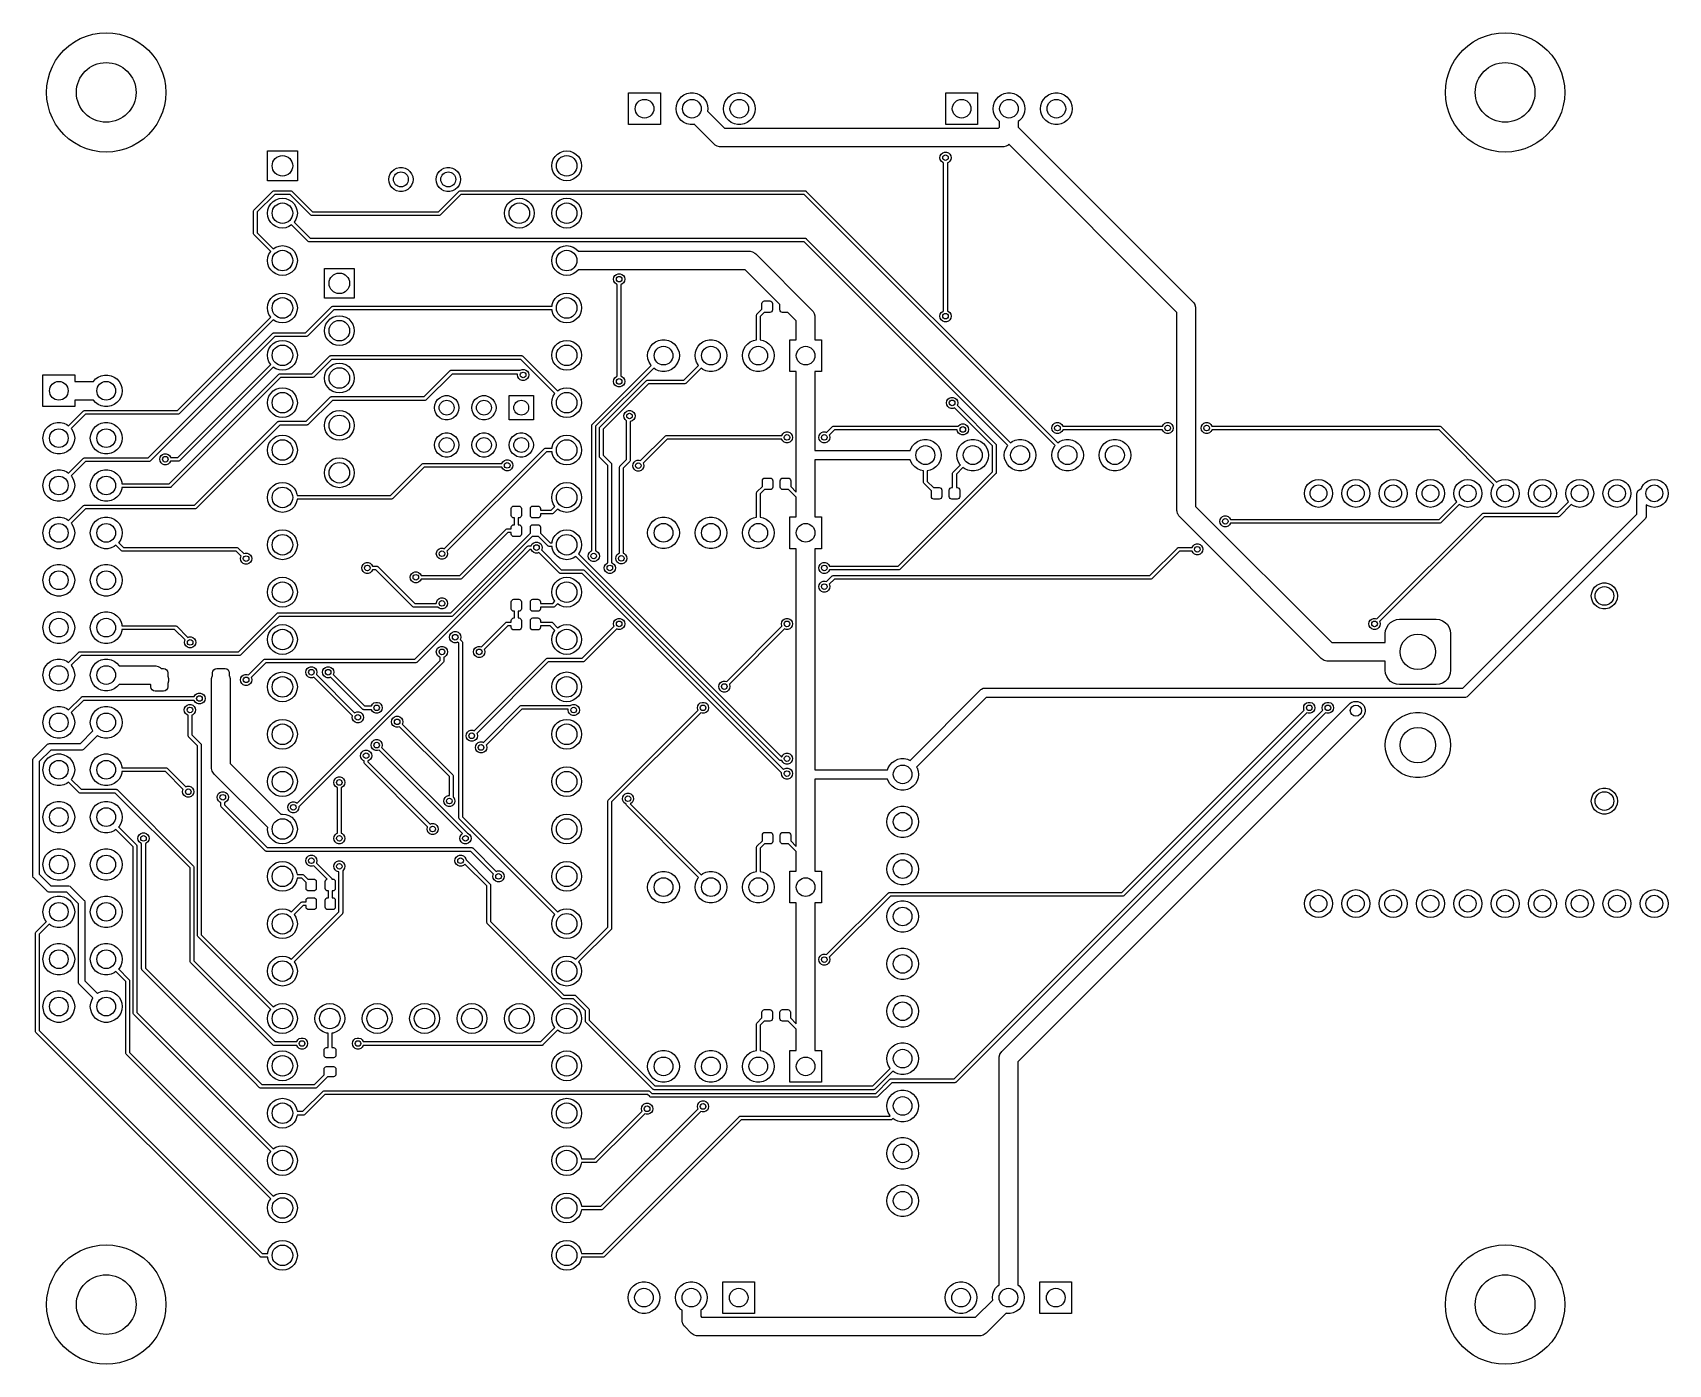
# Model space of a CAD drawing. Extents: x 2.09 to 5.54, y -4.3 to -1.49.
import ezdxf

# ---------------------------------------------------------------- set-up
doc = ezdxf.new("R2010")
doc.units = 0
doc.header["$MEASUREMENT"] = 0
doc.layers.add('BLACK', color=7, linetype='CONTINUOUS')

msp = doc.modelspace()

# ---------------------------------------------------------------- linework, layer by layer
at = {"layer": 'BLACK', "linetype": 'CONTINUOUS'}
for p, q in [((2.155, -1.5251), (2.1655, -1.5157)), ((2.1655, -1.5157), (2.1771, -1.5075)), ((2.1771, -1.5075), (2.1894, -1.5007)), ((2.1894, -1.5007), (2.2025, -1.4953)), ((2.2025, -1.4953), (2.2161, -1.4913)), ((2.2161, -1.4913), (2.23, -1.489)), ((2.23, -1.489), (2.2441, -1.4882)), ((2.2441, -1.4882), (2.2582, -1.489)), ((2.2582, -1.489), (2.2721, -1.4913)), ((2.2721, -1.4913), (2.2857, -1.4953)), ((2.2857, -1.4953), (2.2988, -1.5007)), ((2.2988, -1.5007), (2.3111, -1.5075)), ((2.3111, -1.5075), (2.3226, -1.5157)), ((2.3226, -1.5157), (2.3332, -1.5251)), ((5.1078, -1.5251), (5.1183, -1.5157)), ((5.1183, -1.5157), (5.1298, -1.5075)), ((5.1298, -1.5075), (5.1422, -1.5007)), ((5.1422, -1.5007), (5.1552, -1.4953)), ((5.1552, -1.4953), (5.1688, -1.4913)), ((5.1688, -1.4913), (5.1827, -1.489)), ((5.1827, -1.489), (5.1969, -1.4882)), ((5.1969, -1.4882), (5.211, -1.489)), ((5.211, -1.489), (5.2249, -1.4913)), ((5.2249, -1.4913), (5.2385, -1.4953)), ((5.2385, -1.4953), (5.2515, -1.5007)), ((5.2515, -1.5007), (5.2639, -1.5075)), ((5.2639, -1.5075), (5.2754, -1.5157)), ((5.2754, -1.5157), (5.2859, -1.5251)), ((2.1306, -1.5595), (2.1374, -1.5471)), ((2.1374, -1.5471), (2.1456, -1.5356)), ((2.1456, -1.5356), (2.155, -1.5251)), ((2.3332, -1.5251), (2.3426, -1.5356)), ((2.3426, -1.5356), (2.3508, -1.5471)), ((2.3508, -1.5471), (2.3576, -1.5595)), ((5.0833, -1.5595), (5.0902, -1.5471)), ((5.0902, -1.5471), (5.0984, -1.5356)), ((5.0984, -1.5356), (5.1078, -1.5251)), ((5.2859, -1.5251), (5.2953, -1.5356)), ((5.2953, -1.5356), (5.3035, -1.5471)), ((5.3035, -1.5471), (5.3104, -1.5595)), ((2.1189, -1.6001), (2.1213, -1.5861)), ((2.1213, -1.5861), (2.1252, -1.5726)), ((2.1252, -1.5726), (2.1306, -1.5595)), ((2.3576, -1.5595), (2.363, -1.5726)), ((2.363, -1.5726), (2.3669, -1.5861)), ((2.3669, -1.5861), (2.3693, -1.6001)), ((5.0717, -1.6001), (5.074, -1.5861)), ((5.074, -1.5861), (5.0779, -1.5726)), ((5.0779, -1.5726), (5.0833, -1.5595)), ((5.3104, -1.5595), (5.3158, -1.5726)), ((5.3158, -1.5726), (5.3197, -1.5861)), ((5.3197, -1.5861), (5.322, -1.6001)), ((2.1181, -1.6142), (2.1189, -1.6001)), ((2.1189, -1.6283), (2.1181, -1.6142)), ((2.3693, -1.6001), (2.3701, -1.6142)), ((2.3701, -1.6142), (2.3693, -1.6283)), ((3.3469, -1.6821), (3.3469, -1.6152)), ((3.3469, -1.6152), (3.4138, -1.6152)), ((3.4138, -1.6152), (3.4138, -1.6821)), ((3.458, -1.6238), (3.4636, -1.6196)), ((3.4636, -1.6196), (3.47, -1.6168)), ((3.47, -1.6168), (3.4769, -1.6153)), ((3.4769, -1.6153), (3.4839, -1.6153)), ((3.4839, -1.6153), (3.4907, -1.6168)), ((3.4907, -1.6168), (3.4971, -1.6196)), ((3.4971, -1.6196), (3.5028, -1.6238)), ((3.558, -1.6238), (3.5636, -1.6196)), ((3.5636, -1.6196), (3.57, -1.6168)), ((3.57, -1.6168), (3.5769, -1.6153)), ((3.5769, -1.6153), (3.5839, -1.6153)), ((3.5839, -1.6153), (3.5907, -1.6168)), ((3.5907, -1.6168), (3.5971, -1.6196)), ((3.5971, -1.6196), (3.6028, -1.6238)), ((4.0162, -1.6821), (4.0162, -1.6152)), ((4.0162, -1.6152), (4.0831, -1.6152)), ((4.0831, -1.6152), (4.0831, -1.6821)), ((4.1273, -1.6238), (4.1329, -1.6196)), ((4.1329, -1.6196), (4.1393, -1.6168)), ((4.1393, -1.6168), (4.1462, -1.6153)), ((4.1462, -1.6153), (4.1532, -1.6153)), ((4.1532, -1.6153), (4.16, -1.6168)), ((4.16, -1.6168), (4.1664, -1.6196)), ((4.1664, -1.6196), (4.172, -1.6238)), ((4.2273, -1.6238), (4.2329, -1.6196)), ((4.2329, -1.6196), (4.2393, -1.6168)), ((4.2393, -1.6168), (4.2462, -1.6153)), ((4.2462, -1.6153), (4.2532, -1.6153)), ((4.2532, -1.6153), (4.26, -1.6168)), ((4.26, -1.6168), (4.2664, -1.6196)), ((4.2664, -1.6196), (4.272, -1.6238)), ((5.0709, -1.6142), (5.0717, -1.6001)), ((5.0717, -1.6283), (5.0709, -1.6142)), ((5.322, -1.6001), (5.3228, -1.6142)), ((5.3228, -1.6142), (5.322, -1.6283)), ((2.1213, -1.6422), (2.1189, -1.6283)), ((2.1252, -1.6558), (2.1213, -1.6422)), ((2.1306, -1.6688), (2.1252, -1.6558)), ((2.363, -1.6558), (2.3576, -1.6688)), ((2.3669, -1.6422), (2.363, -1.6558)), ((2.3693, -1.6283), (2.3669, -1.6422)), ((3.4469, -1.6486), (3.4476, -1.6417)), ((3.4476, -1.6556), (3.4469, -1.6486)), ((3.4476, -1.6417), (3.4498, -1.635)), ((3.4498, -1.6622), (3.4476, -1.6556)), ((3.4498, -1.635), (3.4533, -1.629)), ((3.4533, -1.629), (3.458, -1.6238)), ((3.5028, -1.6238), (3.5074, -1.629)), ((3.5074, -1.629), (3.5109, -1.635)), ((3.5109, -1.635), (3.5131, -1.6417)), ((3.5131, -1.6417), (3.5138, -1.6486)), ((3.5138, -1.6486), (3.5133, -1.6537)), ((3.5133, -1.6537), (3.5495, -1.69)), ((3.5469, -1.6486), (3.5476, -1.6417)), ((3.5476, -1.6556), (3.5469, -1.6486)), ((3.5476, -1.6417), (3.5498, -1.635)), ((3.5498, -1.6622), (3.5476, -1.6556)), ((3.5498, -1.635), (3.5533, -1.629)), ((3.5533, -1.629), (3.558, -1.6238)), ((3.6028, -1.6238), (3.6074, -1.629)), ((3.6074, -1.629), (3.6109, -1.635)), ((3.6109, -1.635), (3.6131, -1.6417)), ((3.6131, -1.6556), (3.6109, -1.6622)), ((3.6131, -1.6417), (3.6138, -1.6486)), ((3.6138, -1.6486), (3.6131, -1.6556)), ((4.1162, -1.6486), (4.1169, -1.6417)), ((4.1169, -1.6556), (4.1162, -1.6486)), ((4.1169, -1.6417), (4.1191, -1.635)), ((4.1191, -1.6622), (4.1169, -1.6556)), ((4.1191, -1.635), (4.1226, -1.629)), ((4.1226, -1.629), (4.1273, -1.6238)), ((4.172, -1.6238), (4.1767, -1.629)), ((4.1767, -1.629), (4.1802, -1.635)), ((4.1802, -1.635), (4.1824, -1.6417)), ((4.1824, -1.6556), (4.1802, -1.6622)), ((4.1824, -1.6417), (4.1831, -1.6486)), ((4.1831, -1.6486), (4.1824, -1.6556)), ((4.2162, -1.6486), (4.2169, -1.6417)), ((4.2169, -1.6556), (4.2162, -1.6486)), ((4.2169, -1.6417), (4.2191, -1.635)), ((4.2191, -1.6622), (4.2169, -1.6556)), ((4.2191, -1.635), (4.2226, -1.629)), ((4.2226, -1.629), (4.2273, -1.6238)), ((4.272, -1.6238), (4.2767, -1.629)), ((4.2767, -1.629), (4.2802, -1.635)), ((4.2802, -1.635), (4.2824, -1.6417)), ((4.2824, -1.6556), (4.2802, -1.6622)), ((4.2824, -1.6417), (4.2831, -1.6486)), ((4.2831, -1.6486), (4.2824, -1.6556)), ((5.074, -1.6422), (5.0717, -1.6283)), ((5.0779, -1.6558), (5.074, -1.6422)), ((5.0833, -1.6688), (5.0779, -1.6558)), ((5.3158, -1.6558), (5.3104, -1.6688)), ((5.3197, -1.6422), (5.3158, -1.6558)), ((5.322, -1.6283), (5.3197, -1.6422)), ((2.1374, -1.6812), (2.1306, -1.6688)), ((2.1456, -1.6927), (2.1374, -1.6812)), ((2.3508, -1.6812), (2.3426, -1.6927)), ((2.3576, -1.6688), (2.3508, -1.6812)), ((3.4138, -1.6821), (3.3469, -1.6821)), ((3.4533, -1.6683), (3.4498, -1.6622)), ((3.458, -1.6735), (3.4533, -1.6683)), ((3.4636, -1.6776), (3.458, -1.6735)), ((3.47, -1.6804), (3.4636, -1.6776)), ((3.4769, -1.6819), (3.47, -1.6804)), ((3.4839, -1.6819), (3.4769, -1.6819)), ((3.4855, -1.6816), (3.4839, -1.6819)), ((3.5275, -1.7236), (3.4855, -1.6816)), ((3.5495, -1.69), (4.1278, -1.69)), ((3.5533, -1.6683), (3.5498, -1.6622)), ((3.558, -1.6735), (3.5533, -1.6683)), ((3.5636, -1.6776), (3.558, -1.6735)), ((3.57, -1.6804), (3.5636, -1.6776)), ((3.5769, -1.6819), (3.57, -1.6804)), ((3.5839, -1.6819), (3.5769, -1.6819)), ((3.5907, -1.6804), (3.5839, -1.6819)), ((3.5971, -1.6776), (3.5907, -1.6804)), ((3.6028, -1.6735), (3.5971, -1.6776)), ((3.6074, -1.6683), (3.6028, -1.6735)), ((3.6109, -1.6622), (3.6074, -1.6683)), ((4.0831, -1.6821), (4.0162, -1.6821)), ((4.1226, -1.6683), (4.1191, -1.6622)), ((4.1273, -1.6735), (4.1226, -1.6683)), ((4.13, -1.6755), (4.1273, -1.6735)), ((4.1278, -1.69), (4.13, -1.6878)), ((4.13, -1.6878), (4.13, -1.6755)), ((4.172, -1.6735), (4.1693, -1.6755)), ((4.1693, -1.6755), (4.1693, -1.6878)), ((4.1693, -1.6878), (4.5379, -2.0564)), ((4.1767, -1.6683), (4.172, -1.6735)), ((4.1802, -1.6622), (4.1767, -1.6683)), ((4.2226, -1.6683), (4.2191, -1.6622)), ((4.2273, -1.6735), (4.2226, -1.6683)), ((4.2329, -1.6776), (4.2273, -1.6735)), ((4.2393, -1.6804), (4.2329, -1.6776)), ((4.2462, -1.6819), (4.2393, -1.6804)), ((4.2532, -1.6819), (4.2462, -1.6819)), ((4.26, -1.6804), (4.2532, -1.6819)), ((4.2664, -1.6776), (4.26, -1.6804)), ((4.272, -1.6735), (4.2664, -1.6776)), ((4.2767, -1.6683), (4.272, -1.6735)), ((4.2802, -1.6622), (4.2767, -1.6683)), ((5.0902, -1.6812), (5.0833, -1.6688)), ((5.0984, -1.6927), (5.0902, -1.6812)), ((5.3035, -1.6812), (5.2953, -1.6927)), ((5.3104, -1.6688), (5.3035, -1.6812)), ((2.155, -1.7033), (2.1456, -1.6927)), ((2.1655, -1.7127), (2.155, -1.7033)), ((2.1771, -1.7208), (2.1655, -1.7127)), ((2.1894, -1.7277), (2.1771, -1.7208)), ((2.3111, -1.7208), (2.2988, -1.7277)), ((2.3226, -1.7127), (2.3111, -1.7208)), ((2.3332, -1.7033), (2.3226, -1.7127)), ((2.3426, -1.6927), (2.3332, -1.7033)), ((3.5294, -1.7253), (3.5275, -1.7236)), ((3.5336, -1.7277), (3.5294, -1.7253)), ((3.5294, -1.7253), (3.5294, -1.7253)), ((4.1479, -1.7253), (4.1438, -1.7277)), ((4.1496, -1.7238), (4.1479, -1.7253)), ((4.1479, -1.7253), (4.1479, -1.7253)), ((4.5043, -2.0785), (4.1496, -1.7238)), ((5.1078, -1.7033), (5.0984, -1.6927)), ((5.1183, -1.7127), (5.1078, -1.7033)), ((5.1298, -1.7208), (5.1183, -1.7127)), ((5.1422, -1.7277), (5.1298, -1.7208)), ((5.2639, -1.7208), (5.2515, -1.7277)), ((5.2754, -1.7127), (5.2639, -1.7208)), ((5.2859, -1.7033), (5.2754, -1.7127)), ((5.2953, -1.6927), (5.2859, -1.7033)), ((2.2025, -1.7331), (2.1894, -1.7277)), ((2.2161, -1.737), (2.2025, -1.7331)), ((2.23, -1.7394), (2.2161, -1.737)), ((2.2441, -1.7402), (2.23, -1.7394)), ((2.2582, -1.7394), (2.2441, -1.7402)), ((2.2721, -1.737), (2.2582, -1.7394)), ((2.2857, -1.7331), (2.2721, -1.737)), ((2.2988, -1.7277), (2.2857, -1.7331)), ((2.5846, -1.8007), (2.5846, -1.7377)), ((2.5846, -1.7377), (2.6476, -1.7377)), ((2.6476, -1.7377), (2.6476, -1.8007)), ((3.1854, -1.7622), (3.1877, -1.7555)), ((3.1877, -1.7555), (3.1915, -1.7495)), ((3.1915, -1.7495), (3.1965, -1.7445)), ((3.1965, -1.7445), (3.2024, -1.7408)), ((3.2024, -1.7408), (3.2091, -1.7385)), ((3.2091, -1.7385), (3.2161, -1.7377)), ((3.2161, -1.7377), (3.2231, -1.7385)), ((3.2231, -1.7385), (3.2298, -1.7408)), ((3.2298, -1.7408), (3.2357, -1.7445)), ((3.2357, -1.7445), (3.2407, -1.7495)), ((3.2407, -1.7495), (3.2445, -1.7555)), ((3.2445, -1.7555), (3.2468, -1.7622)), ((3.5339, -1.7278), (3.5336, -1.7277)), ((3.5388, -1.7292), (3.5339, -1.7278)), ((3.5414, -1.7293), (3.5388, -1.7292)), ((3.5388, -1.7292), (3.5388, -1.7292)), ((4.136, -1.7293), (3.5414, -1.7293)), ((4.0039, -1.752), (4.0046, -1.7479)), ((4.0046, -1.756), (4.0039, -1.752)), ((4.0046, -1.7479), (4.0067, -1.7444)), ((4.0067, -1.7596), (4.0046, -1.756)), ((4.0067, -1.7444), (4.0098, -1.7417)), ((4.0098, -1.7622), (4.0067, -1.7596)), ((4.0098, -1.7417), (4.0137, -1.7403)), ((4.0137, -1.7403), (4.0178, -1.7403)), ((4.0178, -1.7403), (4.0217, -1.7417)), ((4.0217, -1.7417), (4.0248, -1.7444)), ((4.0248, -1.7596), (4.0217, -1.7622)), ((4.0248, -1.7444), (4.0268, -1.7479)), ((4.0268, -1.756), (4.0248, -1.7596)), ((4.0268, -1.7479), (4.0276, -1.752)), ((4.0276, -1.752), (4.0268, -1.756)), ((4.1385, -1.7292), (4.136, -1.7293)), ((4.1435, -1.7278), (4.1385, -1.7292)), ((4.1385, -1.7292), (4.1385, -1.7292)), ((4.1438, -1.7277), (4.1435, -1.7278)), ((5.1552, -1.7331), (5.1422, -1.7277)), ((5.1688, -1.737), (5.1552, -1.7331)), ((5.1827, -1.7394), (5.1688, -1.737)), ((5.1969, -1.7402), (5.1827, -1.7394)), ((5.211, -1.7394), (5.1969, -1.7402)), ((5.2249, -1.737), (5.211, -1.7394)), ((5.2385, -1.7331), (5.2249, -1.737)), ((5.2515, -1.7277), (5.2385, -1.7331)), ((2.8405, -1.7979), (2.8413, -1.7918)), ((2.8413, -1.7918), (2.8435, -1.786)), ((2.8435, -1.786), (2.847, -1.7809)), ((2.847, -1.7809), (2.8516, -1.7768)), ((2.8516, -1.7768), (2.857, -1.774)), ((2.857, -1.774), (2.863, -1.7725)), ((2.863, -1.7725), (2.8692, -1.7725)), ((2.8692, -1.7725), (2.8752, -1.774)), ((2.8752, -1.774), (2.8806, -1.7768)), ((2.8806, -1.7768), (2.8853, -1.7809)), ((2.8853, -1.7809), (2.8888, -1.786)), ((2.8888, -1.786), (2.891, -1.7918)), ((2.891, -1.7918), (2.8917, -1.7979)), ((2.9405, -1.7979), (2.9413, -1.7918)), ((2.9413, -1.7918), (2.9435, -1.786)), ((2.9435, -1.786), (2.947, -1.7809)), ((2.947, -1.7809), (2.9516, -1.7768)), ((2.9516, -1.7768), (2.957, -1.774)), ((2.957, -1.774), (2.963, -1.7725)), ((2.963, -1.7725), (2.9692, -1.7725)), ((2.9692, -1.7725), (2.9752, -1.774)), ((2.9752, -1.774), (2.9806, -1.7768)), ((2.9806, -1.7768), (2.9853, -1.7809)), ((2.9853, -1.7809), (2.9888, -1.786)), ((2.9888, -1.786), (2.991, -1.7918)), ((2.991, -1.7918), (2.9917, -1.7979)), ((3.1846, -1.7692), (3.1854, -1.7622)), ((3.1854, -1.7762), (3.1846, -1.7692)), ((3.1877, -1.7828), (3.1854, -1.7762)), ((3.1915, -1.7888), (3.1877, -1.7828)), ((3.1965, -1.7938), (3.1915, -1.7888)), ((3.2024, -1.7975), (3.1965, -1.7938)), ((3.2357, -1.7938), (3.2298, -1.7975)), ((3.2407, -1.7888), (3.2357, -1.7938)), ((3.2445, -1.7828), (3.2407, -1.7888)), ((3.2468, -1.7762), (3.2445, -1.7828)), ((3.2468, -1.7622), (3.2476, -1.7692)), ((3.2476, -1.7692), (3.2468, -1.7762)), ((4.0118, -1.7629), (4.0098, -1.7622)), ((4.0118, -2.0472), (4.0118, -1.7629)), ((4.0217, -1.7622), (4.0197, -1.7629)), ((4.0197, -1.7629), (4.0197, -2.0472)), ((2.5563, -1.8622), (2.5954, -1.8231)), ((2.6476, -1.8007), (2.5846, -1.8007)), ((2.5954, -1.8231), (2.596, -1.8226)), ((2.596, -1.8226), (2.5974, -1.822)), ((2.596, -1.8226), (2.596, -1.8226)), ((2.5974, -1.822), (2.5982, -1.8219)), ((2.5982, -1.8219), (2.634, -1.8219)), ((2.634, -1.8219), (2.6348, -1.822)), ((2.6348, -1.822), (2.6362, -1.8226)), ((2.6362, -1.8226), (2.6368, -1.8231)), ((2.6368, -1.8231), (2.6799, -1.8661)), ((2.8413, -1.804), (2.8405, -1.7979)), ((2.8435, -1.8098), (2.8413, -1.804)), ((2.847, -1.8149), (2.8435, -1.8098)), ((2.8516, -1.819), (2.847, -1.8149)), ((2.857, -1.8218), (2.8516, -1.819)), ((2.863, -1.8233), (2.857, -1.8218)), ((2.8692, -1.8233), (2.863, -1.8233)), ((2.8752, -1.8218), (2.8692, -1.8233)), ((2.8806, -1.819), (2.8752, -1.8218)), ((2.8853, -1.8149), (2.8806, -1.819)), ((2.8888, -1.8098), (2.8853, -1.8149)), ((2.891, -1.804), (2.8888, -1.8098)), ((2.8917, -1.7979), (2.891, -1.804)), ((2.9413, -1.804), (2.9405, -1.7979)), ((2.9435, -1.8098), (2.9413, -1.804)), ((2.947, -1.8149), (2.9435, -1.8098)), ((2.9452, -1.8661), (2.9883, -1.8231)), ((2.9516, -1.819), (2.947, -1.8149)), ((2.957, -1.8218), (2.9516, -1.819)), ((2.963, -1.8233), (2.957, -1.8218)), ((2.9692, -1.8233), (2.963, -1.8233)), ((2.9752, -1.8218), (2.9692, -1.8233)), ((2.9806, -1.819), (2.9752, -1.8218)), ((2.9853, -1.8149), (2.9806, -1.819)), ((2.9888, -1.8098), (2.9853, -1.8149)), ((2.9883, -1.8231), (2.9889, -1.8226)), ((2.991, -1.804), (2.9888, -1.8098)), ((2.9889, -1.8226), (2.9903, -1.822)), ((2.9903, -1.822), (2.9911, -1.8219)), ((2.9917, -1.7979), (2.991, -1.804)), ((2.9911, -1.8219), (3.7192, -1.8219)), ((3.2091, -1.7999), (3.2024, -1.7975)), ((3.2161, -1.8007), (3.2091, -1.7999)), ((3.2231, -1.7999), (3.2161, -1.8007)), ((3.2298, -1.7975), (3.2231, -1.7999)), ((3.7192, -1.8219), (3.7199, -1.822)), ((3.7199, -1.822), (3.7214, -1.8226)), ((3.7214, -1.8226), (3.7219, -1.8231)), ((3.7219, -1.8231), (4.2526, -2.3538)), ((2.5551, -1.865), (2.5552, -1.8642)), ((2.5552, -1.8642), (2.5558, -1.8628)), ((2.5558, -1.8628), (2.5563, -1.8622)), ((2.5998, -1.8298), (2.563, -1.8666)), ((2.5846, -1.8692), (2.5854, -1.8622)), ((2.5854, -1.8622), (2.5877, -1.8555)), ((2.5877, -1.8555), (2.5915, -1.8495)), ((2.5915, -1.8495), (2.5965, -1.8445)), ((2.5965, -1.8445), (2.6024, -1.8408)), ((2.6324, -1.8298), (2.5998, -1.8298)), ((2.6024, -1.8408), (2.6091, -1.8385)), ((2.6091, -1.8385), (2.6161, -1.8377)), ((2.6161, -1.8377), (2.6231, -1.8385)), ((2.6231, -1.8385), (2.6298, -1.8408)), ((2.6298, -1.8408), (2.6357, -1.8445)), ((2.6755, -1.8729), (2.6324, -1.8298)), ((2.6357, -1.8445), (2.6407, -1.8495)), ((2.6407, -1.8495), (2.6445, -1.8555)), ((2.6445, -1.8555), (2.6468, -1.8622)), ((2.6468, -1.8622), (2.6476, -1.8692)), ((2.9927, -1.8298), (2.9496, -1.8729)), ((3.7175, -1.8298), (2.9927, -1.8298)), ((3.0846, -1.8692), (3.0854, -1.8622)), ((3.0854, -1.8622), (3.0877, -1.8555)), ((3.0877, -1.8555), (3.0915, -1.8495)), ((3.0915, -1.8495), (3.0965, -1.8445)), ((3.0965, -1.8445), (3.1024, -1.8408)), ((3.1024, -1.8408), (3.1091, -1.8385)), ((3.1091, -1.8385), (3.1161, -1.8377)), ((3.1161, -1.8377), (3.1231, -1.8385)), ((3.1231, -1.8385), (3.1298, -1.8408)), ((3.1298, -1.8408), (3.1357, -1.8445)), ((3.1357, -1.8445), (3.1407, -1.8495)), ((3.1407, -1.8495), (3.1445, -1.8555)), ((3.1445, -1.8555), (3.1468, -1.8622)), ((3.1468, -1.8622), (3.1476, -1.8692)), ((3.1846, -1.8692), (3.1854, -1.8622)), ((3.1854, -1.8622), (3.1877, -1.8555)), ((3.1877, -1.8555), (3.1915, -1.8495)), ((3.1915, -1.8495), (3.1965, -1.8445)), ((3.1965, -1.8445), (3.2024, -1.8408)), ((3.2024, -1.8408), (3.2091, -1.8385)), ((3.2091, -1.8385), (3.2161, -1.8377)), ((3.2161, -1.8377), (3.2231, -1.8385)), ((3.2231, -1.8385), (3.2298, -1.8408)), ((3.2298, -1.8408), (3.2357, -1.8445)), ((3.2357, -1.8445), (3.2407, -1.8495)), ((3.2407, -1.8495), (3.2445, -1.8555)), ((3.2445, -1.8555), (3.2468, -1.8622)), ((3.2468, -1.8622), (3.2476, -1.8692)), ((4.247, -2.3593), (3.7175, -1.8298)), ((2.5551, -1.9121), (2.5551, -1.865)), ((2.563, -1.8666), (2.563, -1.9105)), ((2.5854, -1.8762), (2.5846, -1.8692)), ((2.5877, -1.8828), (2.5854, -1.8762)), ((2.5915, -1.8888), (2.5877, -1.8828)), ((2.5965, -1.8938), (2.5915, -1.8888)), ((2.6024, -1.8975), (2.5965, -1.8938)), ((2.6091, -1.8999), (2.6024, -1.8975)), ((2.6298, -1.8975), (2.6231, -1.8999)), ((2.6354, -1.894), (2.6298, -1.8975)), ((2.67, -1.9286), (2.6354, -1.894)), ((2.6445, -1.8828), (2.641, -1.8884)), ((2.641, -1.8884), (2.6744, -1.9219)), ((2.6468, -1.8762), (2.6445, -1.8828)), ((2.6476, -1.8692), (2.6468, -1.8762)), ((2.6761, -1.8734), (2.6755, -1.8729)), ((2.6775, -1.8739), (2.6761, -1.8734)), ((2.6783, -1.874), (2.6775, -1.8739)), ((2.9468, -1.874), (2.6783, -1.874)), ((2.6799, -1.8661), (2.9452, -1.8661)), ((2.9476, -1.8739), (2.9468, -1.874)), ((2.949, -1.8734), (2.9476, -1.8739)), ((2.9496, -1.8729), (2.949, -1.8734)), ((3.0854, -1.8762), (3.0846, -1.8692)), ((3.0877, -1.8828), (3.0854, -1.8762)), ((3.0915, -1.8888), (3.0877, -1.8828)), ((3.0965, -1.8938), (3.0915, -1.8888)), ((3.1024, -1.8975), (3.0965, -1.8938)), ((3.1091, -1.8999), (3.1024, -1.8975)), ((3.1298, -1.8975), (3.1231, -1.8999)), ((3.1357, -1.8938), (3.1298, -1.8975)), ((3.1407, -1.8888), (3.1357, -1.8938)), ((3.1445, -1.8828), (3.1407, -1.8888)), ((3.1468, -1.8762), (3.1445, -1.8828)), ((3.1476, -1.8692), (3.1468, -1.8762)), ((3.1854, -1.8762), (3.1846, -1.8692)), ((3.1877, -1.8828), (3.1854, -1.8762)), ((3.1915, -1.8888), (3.1877, -1.8828)), ((3.1965, -1.8938), (3.1915, -1.8888)), ((3.2024, -1.8975), (3.1965, -1.8938)), ((3.2091, -1.8999), (3.2024, -1.8975)), ((3.2298, -1.8975), (3.2231, -1.8999)), ((3.2357, -1.8938), (3.2298, -1.8975)), ((3.2407, -1.8888), (3.2357, -1.8938)), ((3.2445, -1.8828), (3.2407, -1.8888)), ((3.2468, -1.8762), (3.2445, -1.8828)), ((3.2476, -1.8692), (3.2468, -1.8762)), ((2.5552, -1.9129), (2.5551, -1.9121)), ((2.5558, -1.9143), (2.5552, -1.9129)), ((2.5563, -1.9149), (2.5558, -1.9143)), ((2.5913, -1.9499), (2.5563, -1.9149)), ((2.563, -1.9105), (2.5968, -1.9443)), ((2.6161, -1.9007), (2.6091, -1.8999)), ((2.6231, -1.8999), (2.6161, -1.9007)), ((2.6706, -1.9291), (2.67, -1.9286)), ((2.672, -1.9297), (2.6706, -1.9291)), ((2.6728, -1.9298), (2.672, -1.9297)), ((3.7175, -1.9298), (2.6728, -1.9298)), ((2.6744, -1.9219), (3.7192, -1.9219)), ((3.1161, -1.9007), (3.1091, -1.8999)), ((3.1231, -1.8999), (3.1161, -1.9007)), ((3.2161, -1.9007), (3.2091, -1.8999)), ((3.2231, -1.8999), (3.2161, -1.9007)), ((4.147, -2.3593), (3.7175, -1.9298)), ((3.7192, -1.9219), (3.7199, -1.922)), ((3.7199, -1.922), (3.7214, -1.9226)), ((3.7214, -1.9226), (3.7219, -1.9231)), ((3.7219, -1.9231), (4.1526, -2.3538)), ((2.5846, -1.9692), (2.5854, -1.9622)), ((2.5854, -1.9622), (2.5877, -1.9555)), ((2.5877, -1.9555), (2.5913, -1.9499)), ((2.5968, -1.9443), (2.6024, -1.9408)), ((2.6024, -1.9408), (2.6091, -1.9385)), ((2.6091, -1.9385), (2.6161, -1.9377)), ((2.6161, -1.9377), (2.6231, -1.9385)), ((2.6231, -1.9385), (2.6298, -1.9408)), ((2.6298, -1.9408), (2.6357, -1.9445)), ((2.6357, -1.9445), (2.6407, -1.9495)), ((2.6407, -1.9495), (2.6445, -1.9555)), ((2.6445, -1.9555), (2.6468, -1.9622)), ((2.6468, -1.9622), (2.6476, -1.9692)), ((3.1846, -1.9692), (3.1854, -1.9622)), ((3.1854, -1.9622), (3.1877, -1.9555)), ((3.1877, -1.9555), (3.1915, -1.9495)), ((3.1915, -1.9495), (3.1965, -1.9445)), ((3.1965, -1.9445), (3.2024, -1.9408)), ((3.2024, -1.9408), (3.2091, -1.9385)), ((3.2091, -1.9385), (3.2161, -1.9377)), ((3.2161, -1.9377), (3.2231, -1.9385)), ((3.2231, -1.9385), (3.2298, -1.9408)), ((3.2298, -1.9408), (3.2357, -1.9445)), ((3.2357, -1.9445), (3.2407, -1.9495)), ((3.2407, -1.9495), (3.6011, -1.9495)), ((3.6011, -1.9495), (3.6036, -1.9496)), ((3.6036, -1.9496), (3.6036, -1.9496)), ((3.6036, -1.9496), (3.6086, -1.951)), ((3.6086, -1.951), (3.6131, -1.9535)), ((3.6131, -1.9535), (3.6131, -1.9535)), ((3.6131, -1.9535), (3.615, -1.9552)), ((3.615, -1.9552), (3.7344, -2.0746)), ((2.5854, -1.9762), (2.5846, -1.9692)), ((2.5877, -1.9828), (2.5854, -1.9762)), ((2.5915, -1.9888), (2.5877, -1.9828)), ((2.5965, -1.9938), (2.5915, -1.9888)), ((2.6024, -1.9975), (2.5965, -1.9938)), ((2.6091, -1.9999), (2.6024, -1.9975)), ((2.6161, -2.0007), (2.6091, -1.9999)), ((2.6231, -1.9999), (2.6161, -2.0007)), ((2.6298, -1.9975), (2.6231, -1.9999)), ((2.6357, -1.9938), (2.6298, -1.9975)), ((2.6407, -1.9888), (2.6357, -1.9938)), ((2.6445, -1.9828), (2.6407, -1.9888)), ((2.6468, -1.9762), (2.6445, -1.9828)), ((2.6476, -1.9692), (2.6468, -1.9762)), ((2.7047, -2.0487), (2.7047, -1.9857)), ((2.7047, -1.9857), (2.7677, -1.9857)), ((2.7677, -1.9857), (2.7677, -2.0487)), ((3.1854, -1.9762), (3.1846, -1.9692)), ((3.1877, -1.9828), (3.1854, -1.9762)), ((3.1915, -1.9888), (3.1877, -1.9828)), ((3.1965, -1.9938), (3.1915, -1.9888)), ((3.2024, -1.9975), (3.1965, -1.9938)), ((3.2091, -1.9999), (3.2024, -1.9975)), ((3.2161, -2.0007), (3.2091, -1.9999)), ((3.2231, -1.9999), (3.2161, -2.0007)), ((3.2298, -1.9975), (3.2231, -1.9999)), ((3.2357, -1.9938), (3.2298, -1.9975)), ((3.2407, -1.9889), (3.2357, -1.9938)), ((3.5929, -1.9889), (3.2407, -1.9889)), ((3.3157, -2.0045), (3.3177, -2.0009)), ((3.3177, -2.0009), (3.3209, -1.9983)), ((3.3209, -1.9983), (3.3247, -1.9969)), ((3.3247, -1.9969), (3.3288, -1.9969)), ((3.3288, -1.9969), (3.3327, -1.9983)), ((3.3327, -1.9983), (3.3358, -2.0009)), ((3.3358, -2.0009), (3.3379, -2.0045)), ((3.6661, -2.0621), (3.5929, -1.9889)), ((3.315, -2.0085), (3.3157, -2.0045)), ((3.3157, -2.0126), (3.315, -2.0085)), ((3.3177, -2.0161), (3.3157, -2.0126)), ((3.3209, -2.0188), (3.3177, -2.0161)), ((3.3228, -2.0195), (3.3209, -2.0188)), ((3.3228, -2.0276), (3.3228, -2.0195)), ((3.3228, -2.2135), (3.3228, -2.0276)), ((3.3327, -2.0188), (3.3307, -2.0195)), ((3.3307, -2.0195), (3.3307, -2.0276)), ((3.3307, -2.0276), (3.3307, -2.2135)), ((3.3358, -2.0161), (3.3327, -2.0188)), ((3.3379, -2.0126), (3.3358, -2.0161)), ((3.3379, -2.0045), (3.3386, -2.0085)), ((3.3386, -2.0085), (3.3379, -2.0126)), ((2.5846, -2.0692), (2.5854, -2.0622)), ((2.5854, -2.0762), (2.5846, -2.0692)), ((2.5854, -2.0622), (2.5877, -2.0555)), ((2.5877, -2.0555), (2.5915, -2.0495)), ((2.5915, -2.0495), (2.5965, -2.0445)), ((2.5965, -2.0445), (2.6024, -2.0408)), ((2.6024, -2.0408), (2.6091, -2.0385)), ((2.6091, -2.0385), (2.6161, -2.0377)), ((2.6161, -2.0377), (2.6231, -2.0385)), ((2.6231, -2.0385), (2.6298, -2.0408)), ((2.6298, -2.0408), (2.6357, -2.0445)), ((2.6357, -2.0445), (2.6407, -2.0495)), ((2.6407, -2.0495), (2.6445, -2.0555)), ((2.6445, -2.0555), (2.6468, -2.0622)), ((2.6468, -2.0622), (2.6476, -2.0692)), ((2.6476, -2.0692), (2.6468, -2.0762)), ((2.6647, -2.1219), (2.7202, -2.0664)), ((2.7677, -2.0487), (2.7047, -2.0487)), ((2.7202, -2.0664), (2.7208, -2.0659)), ((2.7208, -2.0659), (2.7222, -2.0653)), ((2.7222, -2.0653), (2.723, -2.0652)), ((2.723, -2.0652), (3.1851, -2.0652)), ((3.1851, -2.0652), (3.1854, -2.0622)), ((3.1854, -2.0622), (3.1877, -2.0555)), ((3.1877, -2.0555), (3.1915, -2.0495)), ((3.1915, -2.0495), (3.1965, -2.0445)), ((3.1965, -2.0445), (3.2024, -2.0408)), ((3.2024, -2.0408), (3.2091, -2.0385)), ((3.2091, -2.0385), (3.2161, -2.0377)), ((3.2161, -2.0377), (3.2231, -2.0385)), ((3.2231, -2.0385), (3.2298, -2.0408)), ((3.2298, -2.0408), (3.2357, -2.0445)), ((3.2357, -2.0445), (3.2407, -2.0495)), ((3.2407, -2.0495), (3.2445, -2.0555)), ((3.2445, -2.0555), (3.2468, -2.0622)), ((3.2468, -2.0622), (3.2476, -2.0692)), ((3.2476, -2.0692), (3.2468, -2.0762)), ((3.6283, -2.0599), (3.6288, -2.0578)), ((3.6283, -2.072), (3.6283, -2.0599)), ((3.6288, -2.0578), (3.63, -2.056)), ((3.63, -2.056), (3.6317, -2.0548)), ((3.6317, -2.0548), (3.6339, -2.0544)), ((3.6339, -2.0544), (3.6449, -2.0544)), ((3.6449, -2.0544), (3.647, -2.0548)), ((3.647, -2.0548), (3.6488, -2.056)), ((3.6488, -2.056), (3.65, -2.0578)), ((3.65, -2.0578), (3.6504, -2.0599)), ((3.6504, -2.0599), (3.6504, -2.0733)), ((3.6661, -2.0733), (3.6661, -2.0621)), ((4.0118, -2.0757), (4.0118, -2.0472)), ((4.0197, -2.0472), (4.0197, -2.0757)), ((4.5379, -2.0564), (4.5396, -2.0583)), ((4.5396, -2.0583), (4.5396, -2.0583)), ((4.5396, -2.0583), (4.5418, -2.0622)), ((4.5418, -2.0622), (4.5422, -2.0628)), ((4.5422, -2.0628), (4.5435, -2.0677)), ((4.5435, -2.0677), (4.5435, -2.0677)), ((4.5435, -2.0677), (4.5437, -2.0703)), ((4.5437, -2.0703), (4.5437, -2.4883)), ((2.3943, -2.2854), (2.5913, -2.0884)), ((2.5968, -2.094), (2.3987, -2.2922)), ((2.5877, -2.0828), (2.5854, -2.0762)), ((2.5913, -2.0884), (2.5877, -2.0828)), ((2.6024, -2.0975), (2.5968, -2.094)), ((2.6091, -2.0999), (2.6024, -2.0975)), ((2.6161, -2.1007), (2.6091, -2.0999)), ((2.6231, -2.0999), (2.6161, -2.1007)), ((2.6298, -2.0975), (2.6231, -2.0999)), ((2.6357, -2.0938), (2.6298, -2.0975)), ((2.6407, -2.0888), (2.6357, -2.0938)), ((2.6445, -2.0828), (2.6407, -2.0888)), ((2.6468, -2.0762), (2.6445, -2.0828)), ((2.7246, -2.0731), (2.6691, -2.1286)), ((2.7055, -2.1102), (2.7078, -2.1035)), ((2.7078, -2.1035), (2.7116, -2.0975)), ((2.7116, -2.0975), (2.7166, -2.0925)), ((2.7166, -2.0925), (2.7226, -2.0888)), ((2.7226, -2.0888), (2.7292, -2.0865)), ((3.1851, -2.0731), (2.7246, -2.0731)), ((2.7292, -2.0865), (2.7362, -2.0857)), ((2.7362, -2.0857), (2.7432, -2.0865)), ((2.7432, -2.0865), (2.7499, -2.0888)), ((2.7499, -2.0888), (2.7559, -2.0925)), ((2.7559, -2.0925), (2.7608, -2.0975)), ((2.7608, -2.0975), (2.7646, -2.1035)), ((2.7646, -2.1035), (2.7669, -2.1102)), ((3.1854, -2.0762), (3.1851, -2.0731)), ((3.1877, -2.0828), (3.1854, -2.0762)), ((3.1915, -2.0888), (3.1877, -2.0828)), ((3.1965, -2.0938), (3.1915, -2.0888)), ((3.2024, -2.0975), (3.1965, -2.0938)), ((3.2091, -2.0999), (3.2024, -2.0975)), ((3.2161, -2.1007), (3.2091, -2.0999)), ((3.2231, -2.0999), (3.2161, -2.1007)), ((3.2298, -2.0975), (3.2231, -2.0999)), ((3.2357, -2.0938), (3.2298, -2.0975)), ((3.2407, -2.0888), (3.2357, -2.0938)), ((3.2445, -2.0828), (3.2407, -2.0888)), ((3.2468, -2.0762), (3.2445, -2.0828)), ((3.6165, -2.0855), (3.6166, -2.0847)), ((3.6165, -2.1367), (3.6165, -2.0855)), ((3.6166, -2.0847), (3.6172, -2.0833)), ((3.6172, -2.0833), (3.6177, -2.0827)), ((3.6177, -2.0827), (3.6283, -2.072)), ((3.6329, -2.0786), (3.6244, -2.0871)), ((3.6244, -2.0871), (3.6244, -2.1367)), ((3.6339, -2.0788), (3.6329, -2.0786)), ((3.6449, -2.0788), (3.6339, -2.0788)), ((3.647, -2.0784), (3.6449, -2.0788)), ((3.6488, -2.0772), (3.647, -2.0784)), ((3.65, -2.0754), (3.6488, -2.0772)), ((3.6504, -2.0733), (3.65, -2.0754)), ((3.6666, -2.0754), (3.6661, -2.0733)), ((3.6678, -2.0772), (3.6666, -2.0754)), ((3.6695, -2.0784), (3.6678, -2.0772)), ((3.6717, -2.0788), (3.6695, -2.0784)), ((3.6827, -2.0788), (3.6717, -2.0788)), ((3.6828, -2.0788), (3.6827, -2.0788)), ((3.7008, -2.0967), (3.6828, -2.0788)), ((3.7008, -2.1364), (3.7008, -2.0967)), ((3.7344, -2.0746), (3.7361, -2.0766)), ((3.7361, -2.0766), (3.7361, -2.0766)), ((3.7361, -2.0766), (3.7387, -2.081)), ((3.7387, -2.081), (3.7387, -2.081)), ((3.7387, -2.081), (3.74, -2.086)), ((3.74, -2.086), (3.74, -2.086)), ((3.74, -2.086), (3.7402, -2.0886)), ((3.7402, -2.0886), (3.7402, -2.1364)), ((4.0039, -2.0866), (4.0046, -2.0826)), ((4.0046, -2.0907), (4.0039, -2.0866)), ((4.0046, -2.0826), (4.0067, -2.079)), ((4.0067, -2.0942), (4.0046, -2.0907)), ((4.0067, -2.079), (4.0098, -2.0764)), ((4.0098, -2.0968), (4.0067, -2.0942)), ((4.0098, -2.0764), (4.0118, -2.0757)), ((4.0137, -2.0982), (4.0098, -2.0968)), ((4.0178, -2.0982), (4.0137, -2.0982)), ((4.0217, -2.0968), (4.0178, -2.0982)), ((4.0197, -2.0757), (4.0217, -2.0764)), ((4.0217, -2.0764), (4.0248, -2.079)), ((4.0248, -2.0942), (4.0217, -2.0968)), ((4.0248, -2.079), (4.0268, -2.0826)), ((4.0268, -2.0907), (4.0248, -2.0942)), ((4.0268, -2.0826), (4.0276, -2.0866)), ((4.0276, -2.0866), (4.0268, -2.0907)), ((4.5043, -2.4965), (4.5043, -2.0785)), ((2.333, -2.3854), (2.5954, -2.1231)), ((2.5998, -2.1298), (2.3374, -2.3922)), ((2.5954, -2.1231), (2.596, -2.1226)), ((2.596, -2.1226), (2.5964, -2.1224)), ((2.5964, -2.1224), (2.5974, -2.122)), ((2.5974, -2.122), (2.5982, -2.1219)), ((2.5982, -2.1219), (2.6647, -2.1219)), ((2.6663, -2.1298), (2.5998, -2.1298)), ((2.6024, -2.1408), (2.6091, -2.1385)), ((2.6091, -2.1385), (2.6161, -2.1377)), ((2.6161, -2.1377), (2.6231, -2.1385)), ((2.6231, -2.1385), (2.6298, -2.1408)), ((2.6671, -2.1297), (2.6663, -2.1298)), ((2.6685, -2.1291), (2.6671, -2.1297)), ((2.6691, -2.1286), (2.6685, -2.1291)), ((2.7047, -2.1172), (2.7055, -2.1102)), ((2.7055, -2.1242), (2.7047, -2.1172)), ((2.7078, -2.1308), (2.7055, -2.1242)), ((2.7116, -2.1368), (2.7078, -2.1308)), ((2.7166, -2.1418), (2.7116, -2.1368)), ((2.7608, -2.1368), (2.7559, -2.1418)), ((2.7646, -2.1308), (2.7608, -2.1368)), ((2.7669, -2.1242), (2.7646, -2.1308)), ((2.7669, -2.1102), (2.7677, -2.1172)), ((2.7677, -2.1172), (2.7669, -2.1242)), ((3.2024, -2.1408), (3.2091, -2.1385)), ((3.2091, -2.1385), (3.2161, -2.1377)), ((3.2161, -2.1377), (3.2231, -2.1385)), ((3.2231, -2.1385), (3.2298, -2.1408)), ((3.4037, -2.1409), (3.4101, -2.1381)), ((3.4101, -2.1381), (3.417, -2.1366)), ((3.417, -2.1366), (3.424, -2.1366)), ((3.424, -2.1366), (3.4308, -2.1381)), ((3.4308, -2.1381), (3.4372, -2.1409)), ((3.5037, -2.1409), (3.5101, -2.1381)), ((3.5101, -2.1381), (3.517, -2.1366)), ((3.517, -2.1366), (3.524, -2.1366)), ((3.524, -2.1366), (3.5308, -2.1381)), ((3.5308, -2.1381), (3.5372, -2.1409)), ((3.6037, -2.1409), (3.6101, -2.1381)), ((3.6101, -2.1381), (3.6165, -2.1367)), ((3.6244, -2.1367), (3.6308, -2.1381)), ((3.6308, -2.1381), (3.6372, -2.1409)), ((3.687, -2.2033), (3.687, -2.1364)), ((3.687, -2.1364), (3.7008, -2.1364)), ((3.7402, -2.1364), (3.7539, -2.1364)), ((3.7539, -2.1364), (3.7539, -2.2033)), ((2.5846, -2.1692), (2.5854, -2.1622)), ((2.5854, -2.1762), (2.5846, -2.1692)), ((2.5854, -2.1622), (2.5877, -2.1555)), ((2.5877, -2.1555), (2.5915, -2.1495)), ((2.5915, -2.1495), (2.5965, -2.1445)), ((2.5965, -2.1445), (2.6024, -2.1408)), ((2.6298, -2.1408), (2.6357, -2.1445)), ((2.6357, -2.1445), (2.6407, -2.1495)), ((2.6407, -2.1495), (2.6445, -2.1555)), ((2.6445, -2.1555), (2.6468, -2.1622)), ((2.6468, -2.1622), (2.6476, -2.1692)), ((2.6476, -2.1692), (2.6468, -2.1762)), ((2.678, -2.2085), (2.7155, -2.1711)), ((2.7155, -2.1711), (2.7161, -2.1706)), ((2.7161, -2.1706), (2.7175, -2.17)), ((2.7226, -2.1455), (2.7166, -2.1418)), ((2.7175, -2.17), (2.7183, -2.1699)), ((2.7183, -2.1699), (3.1208, -2.1699)), ((2.7292, -2.1479), (2.7226, -2.1455)), ((2.7362, -2.1487), (2.7292, -2.1479)), ((2.7432, -2.1479), (2.7362, -2.1487)), ((2.7499, -2.1455), (2.7432, -2.1479)), ((2.7559, -2.1418), (2.7499, -2.1455)), ((3.1208, -2.1699), (3.1216, -2.17)), ((3.1216, -2.17), (3.123, -2.1706)), ((3.123, -2.1706), (3.1236, -2.1711)), ((3.1236, -2.1711), (3.1968, -2.2443)), ((3.1846, -2.1692), (3.1854, -2.1622)), ((3.1854, -2.1762), (3.1846, -2.1692)), ((3.1854, -2.1622), (3.1877, -2.1555)), ((3.1877, -2.1555), (3.1915, -2.1495)), ((3.1915, -2.1495), (3.1965, -2.1445)), ((3.1965, -2.1445), (3.2024, -2.1408)), ((3.2298, -2.1408), (3.2357, -2.1445)), ((3.2357, -2.1445), (3.2407, -2.1495)), ((3.2407, -2.1495), (3.2445, -2.1555)), ((3.2445, -2.1555), (3.2468, -2.1622)), ((3.2468, -2.1622), (3.2476, -2.1692)), ((3.2476, -2.1692), (3.2468, -2.1762)), ((3.387, -2.1699), (3.3877, -2.1629)), ((3.3877, -2.1768), (3.387, -2.1699)), ((3.3877, -2.1629), (3.3899, -2.1563)), ((3.3899, -2.1563), (3.3934, -2.1502)), ((3.3934, -2.1502), (3.3981, -2.145)), ((3.3981, -2.145), (3.4037, -2.1409)), ((3.4372, -2.1409), (3.4429, -2.145)), ((3.4429, -2.145), (3.4475, -2.1502)), ((3.4475, -2.1502), (3.451, -2.1563)), ((3.451, -2.1563), (3.4532, -2.1629)), ((3.4532, -2.1629), (3.4539, -2.1699)), ((3.4539, -2.1699), (3.4532, -2.1768)), ((3.487, -2.1699), (3.4877, -2.1629)), ((3.4877, -2.1768), (3.487, -2.1699)), ((3.4877, -2.1629), (3.4899, -2.1563)), ((3.4899, -2.1563), (3.4934, -2.1502)), ((3.4934, -2.1502), (3.4981, -2.145)), ((3.4981, -2.145), (3.5037, -2.1409)), ((3.5372, -2.1409), (3.5429, -2.145)), ((3.5429, -2.145), (3.5475, -2.1502)), ((3.5475, -2.1502), (3.551, -2.1563)), ((3.551, -2.1563), (3.5532, -2.1629)), ((3.5532, -2.1629), (3.5539, -2.1699)), ((3.5539, -2.1699), (3.5532, -2.1768)), ((3.587, -2.1699), (3.5877, -2.1629)), ((3.5877, -2.1768), (3.587, -2.1699)), ((3.5877, -2.1629), (3.5899, -2.1563)), ((3.5899, -2.1563), (3.5934, -2.1502)), ((3.5934, -2.1502), (3.5981, -2.145)), ((3.5981, -2.145), (3.6037, -2.1409)), ((3.6372, -2.1409), (3.6429, -2.145)), ((3.6429, -2.145), (3.6475, -2.1502)), ((3.6475, -2.1502), (3.651, -2.1563)), ((3.651, -2.1563), (3.6532, -2.1629)), ((3.6532, -2.1629), (3.6539, -2.1699)), ((3.6539, -2.1699), (3.6532, -2.1768)), ((2.3951, -2.3846), (2.5913, -2.1884)), ((2.5968, -2.194), (2.3995, -2.3913)), ((2.5877, -2.1828), (2.5854, -2.1762)), ((2.5913, -2.1884), (2.5877, -2.1828)), ((2.6024, -2.1975), (2.5968, -2.194)), ((2.6091, -2.1999), (2.6024, -2.1975)), ((2.6076, -2.2097), (2.6082, -2.2092)), ((2.6082, -2.2092), (2.6086, -2.209)), ((2.6086, -2.209), (2.6096, -2.2086)), ((2.6161, -2.2007), (2.6091, -2.1999)), ((2.6096, -2.2086), (2.6104, -2.2085)), ((2.6104, -2.2085), (2.678, -2.2085)), ((2.6231, -2.1999), (2.6161, -2.2007)), ((2.6298, -2.1975), (2.6231, -2.1999)), ((2.6357, -2.1938), (2.6298, -2.1975)), ((2.6407, -2.1888), (2.6357, -2.1938)), ((2.6445, -2.1828), (2.6407, -2.1888)), ((2.6468, -2.1762), (2.6445, -2.1828)), ((2.7199, -2.1778), (2.6825, -2.2153)), ((2.7055, -2.2102), (2.7078, -2.2035)), ((2.7078, -2.2035), (2.7116, -2.1975)), ((2.7116, -2.1975), (2.7166, -2.1925)), ((2.7166, -2.1925), (2.7226, -2.1888)), ((3.1192, -2.1778), (2.7199, -2.1778)), ((2.7226, -2.1888), (2.7292, -2.1865)), ((2.7292, -2.1865), (2.7362, -2.1857)), ((2.7362, -2.1857), (2.7432, -2.1865)), ((2.7432, -2.1865), (2.7499, -2.1888)), ((2.7499, -2.1888), (2.7559, -2.1925)), ((2.7559, -2.1925), (2.7608, -2.1975)), ((2.7608, -2.1975), (2.7646, -2.2035)), ((2.7646, -2.2035), (2.7669, -2.2102)), ((2.9151, -2.2565), (2.9697, -2.2019)), ((2.9741, -2.2087), (2.9195, -2.2633)), ((2.9697, -2.2019), (2.9703, -2.2015)), ((2.9703, -2.2015), (2.9707, -2.2013)), ((2.9707, -2.2013), (2.9717, -2.2009)), ((2.9717, -2.2009), (2.9724, -2.2008)), ((2.9724, -2.2008), (3.0906, -2.2008)), ((3.0906, -2.2087), (2.9741, -2.2087)), ((3.0906, -2.2008), (3.1176, -2.2008)), ((3.1126, -2.2087), (3.0906, -2.2087)), ((3.1123, -2.2106), (3.1126, -2.2087)), ((3.1176, -2.2008), (3.1182, -2.2003)), ((3.1182, -2.2003), (3.122, -2.1989)), ((3.1913, -2.2499), (3.1192, -2.1778)), ((3.122, -2.1989), (3.1261, -2.1989)), ((3.1261, -2.1989), (3.13, -2.2003)), ((3.13, -2.2003), (3.1331, -2.203)), ((3.1331, -2.203), (3.1352, -2.2065)), ((3.1352, -2.2065), (3.1359, -2.2106)), ((3.1877, -2.1828), (3.1854, -2.1762)), ((3.1915, -2.1888), (3.1877, -2.1828)), ((3.1965, -2.1938), (3.1915, -2.1888)), ((3.2024, -2.1975), (3.1965, -2.1938)), ((3.2091, -2.1999), (3.2024, -2.1975)), ((3.2161, -2.2007), (3.2091, -2.1999)), ((3.2231, -2.1999), (3.2161, -2.2007)), ((3.2298, -2.1975), (3.2231, -2.1999)), ((3.2357, -2.1938), (3.2298, -2.1975)), ((3.2407, -2.1888), (3.2357, -2.1938)), ((3.2445, -2.1828), (3.2407, -2.1888)), ((3.2468, -2.1762), (3.2445, -2.1828)), ((3.2705, -2.3143), (3.3943, -2.1905)), ((3.3999, -2.1961), (3.2772, -2.3187)), ((3.3899, -2.1835), (3.3877, -2.1768)), ((3.3934, -2.1896), (3.3899, -2.1835)), ((3.3943, -2.1905), (3.3934, -2.1896)), ((3.4037, -2.1989), (3.3999, -2.1961)), ((3.4101, -2.2017), (3.4037, -2.1989)), ((3.417, -2.2032), (3.4101, -2.2017)), ((3.424, -2.2032), (3.417, -2.2032)), ((3.4308, -2.2017), (3.424, -2.2032)), ((3.4372, -2.1989), (3.4308, -2.2017)), ((3.4429, -2.1948), (3.4372, -2.1989)), ((3.4475, -2.1896), (3.4429, -2.1948)), ((3.451, -2.1835), (3.4475, -2.1896)), ((3.4532, -2.1768), (3.451, -2.1835)), ((3.4631, -2.2217), (3.4943, -2.1905)), ((3.4999, -2.1961), (3.4675, -2.2284)), ((3.4899, -2.1835), (3.4877, -2.1768)), ((3.4934, -2.1896), (3.4899, -2.1835)), ((3.4943, -2.1905), (3.4934, -2.1896)), ((3.5037, -2.1989), (3.4999, -2.1961)), ((3.5101, -2.2017), (3.5037, -2.1989)), ((3.517, -2.2032), (3.5101, -2.2017)), ((3.524, -2.2032), (3.517, -2.2032)), ((3.5308, -2.2017), (3.524, -2.2032)), ((3.5372, -2.1989), (3.5308, -2.2017)), ((3.5429, -2.1948), (3.5372, -2.1989)), ((3.5475, -2.1896), (3.5429, -2.1948)), ((3.551, -2.1835), (3.5475, -2.1896)), ((3.5532, -2.1768), (3.551, -2.1835)), ((3.5899, -2.1835), (3.5877, -2.1768)), ((3.5934, -2.1896), (3.5899, -2.1835)), ((3.5981, -2.1948), (3.5934, -2.1896)), ((3.6037, -2.1989), (3.5981, -2.1948)), ((3.6101, -2.2017), (3.6037, -2.1989)), ((3.617, -2.2032), (3.6101, -2.2017)), ((3.624, -2.2032), (3.617, -2.2032)), ((3.6308, -2.2017), (3.624, -2.2032)), ((3.6372, -2.1989), (3.6308, -2.2017)), ((3.6429, -2.1948), (3.6372, -2.1989)), ((3.6475, -2.1896), (3.6429, -2.1948)), ((3.651, -2.1835), (3.6475, -2.1896)), ((3.6532, -2.1768), (3.651, -2.1835)), ((3.7008, -2.2033), (3.687, -2.2033)), ((3.7008, -2.3819), (3.7008, -2.2033)), ((3.7539, -2.2033), (3.7402, -2.2033)), ((3.7402, -2.2033), (3.7402, -2.3701)), ((2.1106, -2.2776), (2.1106, -2.2106)), ((2.1106, -2.2106), (2.1776, -2.2106)), ((2.1776, -2.2106), (2.1776, -2.2244)), ((2.1776, -2.2244), (2.217, -2.2244)), ((2.217, -2.2244), (2.2217, -2.2192)), ((2.2217, -2.2192), (2.2274, -2.2151)), ((2.2274, -2.2151), (2.2338, -2.2123)), ((2.2338, -2.2123), (2.2406, -2.2108)), ((2.2406, -2.2108), (2.2476, -2.2108)), ((2.2476, -2.2108), (2.2544, -2.2123)), ((2.2544, -2.2123), (2.2608, -2.2151)), ((2.2608, -2.2151), (2.2665, -2.2192)), ((2.2665, -2.2192), (2.2712, -2.2244)), ((2.2712, -2.2244), (2.2747, -2.2305)), ((2.2747, -2.2305), (2.2768, -2.2371)), ((2.2768, -2.2371), (2.2776, -2.2441)), ((2.3771, -2.4402), (2.6076, -2.2097)), ((2.612, -2.2164), (2.3815, -2.4469)), ((2.5965, -2.2445), (2.6024, -2.2408)), ((2.6024, -2.2408), (2.6091, -2.2385)), ((2.6091, -2.2385), (2.6161, -2.2377)), ((2.6797, -2.2164), (2.612, -2.2164)), ((2.6161, -2.2377), (2.6231, -2.2385)), ((2.6231, -2.2385), (2.6298, -2.2408)), ((2.6298, -2.2408), (2.6357, -2.2445)), ((2.6804, -2.2163), (2.6797, -2.2164)), ((2.6819, -2.2157), (2.6804, -2.2163)), ((2.6825, -2.2153), (2.6819, -2.2157)), ((2.7047, -2.2172), (2.7055, -2.2102)), ((2.7055, -2.2242), (2.7047, -2.2172)), ((2.7078, -2.2308), (2.7055, -2.2242)), ((2.7116, -2.2368), (2.7078, -2.2308)), ((2.7166, -2.2418), (2.7116, -2.2368)), ((2.7226, -2.2455), (2.7166, -2.2418)), ((2.7559, -2.2418), (2.7499, -2.2455)), ((2.7608, -2.2368), (2.7559, -2.2418)), ((2.7646, -2.2308), (2.7608, -2.2368)), ((2.7669, -2.2242), (2.7646, -2.2308)), ((2.7669, -2.2102), (2.7677, -2.2172)), ((2.7677, -2.2172), (2.7669, -2.2242)), ((3.113, -2.2146), (3.1123, -2.2106)), ((3.115, -2.2181), (3.113, -2.2146)), ((3.1182, -2.2208), (3.115, -2.2181)), ((3.122, -2.2222), (3.1182, -2.2208)), ((3.1261, -2.2222), (3.122, -2.2222)), ((3.13, -2.2208), (3.1261, -2.2222)), ((3.1331, -2.2181), (3.13, -2.2208)), ((3.1352, -2.2146), (3.1331, -2.2181)), ((3.1359, -2.2106), (3.1352, -2.2146)), ((3.1968, -2.2443), (3.2024, -2.2408)), ((3.2024, -2.2408), (3.2091, -2.2385)), ((3.2091, -2.2385), (3.2161, -2.2377)), ((3.2161, -2.2377), (3.2231, -2.2385)), ((3.2231, -2.2385), (3.2298, -2.2408)), ((3.2298, -2.2408), (3.2357, -2.2445)), ((3.2862, -2.3208), (3.3842, -2.2228)), ((3.3887, -2.2295), (3.2929, -2.3253)), ((3.315, -2.2244), (3.3157, -2.2204)), ((3.3157, -2.2284), (3.315, -2.2244)), ((3.3157, -2.2204), (3.3177, -2.2168)), ((3.3177, -2.232), (3.3157, -2.2284)), ((3.3177, -2.2168), (3.3209, -2.2142)), ((3.3209, -2.2346), (3.3177, -2.232)), ((3.3209, -2.2142), (3.3228, -2.2135)), ((3.3247, -2.236), (3.3209, -2.2346)), ((3.3288, -2.236), (3.3247, -2.236)), ((3.3327, -2.2346), (3.3288, -2.236)), ((3.3307, -2.2135), (3.3327, -2.2142)), ((3.3327, -2.2142), (3.3358, -2.2168)), ((3.3358, -2.232), (3.3327, -2.2346)), ((3.3358, -2.2168), (3.3379, -2.2204)), ((3.3379, -2.2284), (3.3358, -2.232)), ((3.3379, -2.2204), (3.3386, -2.2244)), ((3.3386, -2.2244), (3.3379, -2.2284)), ((3.3842, -2.2228), (3.3848, -2.2223)), ((3.3848, -2.2223), (3.3853, -2.2222)), ((3.3853, -2.2222), (3.3863, -2.2217)), ((3.3863, -2.2217), (3.387, -2.2217)), ((3.387, -2.2217), (3.4631, -2.2217)), ((3.4648, -2.2295), (3.3887, -2.2295)), ((3.4655, -2.2295), (3.4648, -2.2295)), ((3.4669, -2.2289), (3.4655, -2.2295)), ((3.4675, -2.2284), (3.4669, -2.2289)), ((2.1776, -2.2776), (2.1106, -2.2776)), ((2.217, -2.2638), (2.1776, -2.2638)), ((2.1776, -2.2638), (2.1776, -2.2776)), ((2.2217, -2.269), (2.217, -2.2638)), ((2.2274, -2.2731), (2.2217, -2.269)), ((2.2338, -2.2759), (2.2274, -2.2731)), ((2.2406, -2.2774), (2.2338, -2.2759)), ((2.2476, -2.2774), (2.2406, -2.2774)), ((2.2544, -2.2759), (2.2476, -2.2774)), ((2.2608, -2.2731), (2.2544, -2.2759)), ((2.2665, -2.269), (2.2608, -2.2731)), ((2.2712, -2.2638), (2.2665, -2.269)), ((2.2747, -2.2577), (2.2712, -2.2638)), ((2.2768, -2.2511), (2.2747, -2.2577)), ((2.2776, -2.2441), (2.2768, -2.2511)), ((2.5846, -2.2692), (2.5854, -2.2622)), ((2.5854, -2.2762), (2.5846, -2.2692)), ((2.5854, -2.2622), (2.5877, -2.2555)), ((2.5877, -2.2828), (2.5854, -2.2762)), ((2.5877, -2.2555), (2.5915, -2.2495)), ((2.5915, -2.2495), (2.5965, -2.2445)), ((2.6357, -2.2445), (2.6407, -2.2495)), ((2.6407, -2.2495), (2.6445, -2.2555)), ((2.6445, -2.2555), (2.6468, -2.2622)), ((2.6468, -2.2762), (2.6445, -2.2828)), ((2.6468, -2.2622), (2.6476, -2.2692)), ((2.6476, -2.2692), (2.6468, -2.2762)), ((2.6662, -2.3085), (2.7171, -2.2577)), ((2.7215, -2.2644), (2.6706, -2.3153)), ((2.7171, -2.2577), (2.7177, -2.2572)), ((2.7177, -2.2572), (2.7181, -2.257)), ((2.7181, -2.257), (2.7191, -2.2566)), ((2.7191, -2.2566), (2.7198, -2.2565)), ((2.7198, -2.2565), (2.9151, -2.2565)), ((2.9167, -2.2644), (2.7215, -2.2644)), ((2.7292, -2.2479), (2.7226, -2.2455)), ((2.7362, -2.2487), (2.7292, -2.2479)), ((2.7432, -2.2479), (2.7362, -2.2487)), ((2.7499, -2.2455), (2.7432, -2.2479)), ((2.9175, -2.2643), (2.9167, -2.2644)), ((2.9189, -2.2637), (2.9175, -2.2643)), ((2.9195, -2.2633), (2.9189, -2.2637)), ((2.937, -2.2798), (2.9378, -2.2737)), ((2.9378, -2.2737), (2.94, -2.2679)), ((2.94, -2.2679), (2.9435, -2.2628)), ((2.9435, -2.2628), (2.9481, -2.2587)), ((2.9481, -2.2587), (2.9536, -2.2559)), ((2.9536, -2.2559), (2.9595, -2.2544)), ((2.9595, -2.2544), (2.9657, -2.2544)), ((2.9657, -2.2544), (2.9717, -2.2559)), ((2.9717, -2.2559), (2.9772, -2.2587)), ((2.9772, -2.2587), (2.9818, -2.2628)), ((2.9818, -2.2628), (2.9853, -2.2679)), ((2.9853, -2.2679), (2.9875, -2.2737)), ((2.9875, -2.2737), (2.9882, -2.2798)), ((3.0158, -2.2798), (3.0165, -2.2737)), ((3.0165, -2.2737), (3.0187, -2.2679)), ((3.0187, -2.2679), (3.0222, -2.2628)), ((3.0222, -2.2628), (3.0268, -2.2587)), ((3.0268, -2.2587), (3.0323, -2.2559)), ((3.0323, -2.2559), (3.0383, -2.2544)), ((3.0383, -2.2544), (3.0445, -2.2544)), ((3.0445, -2.2544), (3.0504, -2.2559)), ((3.0504, -2.2559), (3.0559, -2.2587)), ((3.0559, -2.2587), (3.0605, -2.2628)), ((3.0605, -2.2628), (3.064, -2.2679)), ((3.064, -2.2679), (3.0662, -2.2737)), ((3.0662, -2.2737), (3.067, -2.2798)), ((3.0945, -2.3054), (3.0945, -2.2542)), ((3.0945, -2.2542), (3.1457, -2.2542)), ((3.1457, -2.2542), (3.1457, -2.3054)), ((3.1846, -2.2692), (3.1854, -2.2622)), ((3.1854, -2.2762), (3.1846, -2.2692)), ((3.1854, -2.2622), (3.1877, -2.2555)), ((3.1877, -2.2828), (3.1854, -2.2762)), ((3.1877, -2.2555), (3.1913, -2.2499)), ((3.2357, -2.2445), (3.2407, -2.2495)), ((3.2407, -2.2495), (3.2445, -2.2555)), ((3.2445, -2.2555), (3.2468, -2.2622)), ((3.2468, -2.2762), (3.2445, -2.2828)), ((3.2468, -2.2622), (3.2476, -2.2692)), ((3.2476, -2.2692), (3.2468, -2.2762)), ((4.0177, -2.2697), (4.0185, -2.2656)), ((4.0185, -2.2737), (4.0177, -2.2697)), ((4.0185, -2.2656), (4.0205, -2.2621)), ((4.0205, -2.2772), (4.0185, -2.2737)), ((4.0205, -2.2621), (4.0237, -2.2594)), ((4.0237, -2.2799), (4.0205, -2.2772)), ((4.0237, -2.2594), (4.0275, -2.258)), ((4.0275, -2.258), (4.0316, -2.258)), ((4.0316, -2.258), (4.0355, -2.2594)), ((4.0355, -2.2594), (4.0386, -2.2621)), ((4.0386, -2.2621), (4.0407, -2.2656)), ((4.0407, -2.2737), (4.0401, -2.2746)), ((4.0401, -2.2746), (4.1213, -2.3558)), ((4.0407, -2.2656), (4.0414, -2.2697)), ((4.0414, -2.2697), (4.0407, -2.2737)), ((2.1274, -2.3151), (2.1338, -2.3123)), ((2.1338, -2.3123), (2.1406, -2.3108)), ((2.1406, -2.3108), (2.1476, -2.3108)), ((2.1476, -2.3108), (2.1544, -2.3123)), ((2.1544, -2.3123), (2.1608, -2.3151)), ((2.1647, -2.3179), (2.196, -2.2866)), ((2.2004, -2.2933), (2.1703, -2.3235)), ((2.196, -2.2866), (2.1966, -2.2861)), ((2.1966, -2.2861), (2.1981, -2.2855)), ((2.1981, -2.2855), (2.1988, -2.2854)), ((2.1988, -2.2854), (2.3943, -2.2854)), ((2.3959, -2.2933), (2.2004, -2.2933)), ((2.2274, -2.3151), (2.2338, -2.3123)), ((2.2338, -2.3123), (2.2406, -2.3108)), ((2.2406, -2.3108), (2.2476, -2.3108)), ((2.2476, -2.3108), (2.2544, -2.3123)), ((2.2544, -2.3123), (2.2608, -2.3151)), ((2.3967, -2.2932), (2.3959, -2.2933)), ((2.3981, -2.2926), (2.3967, -2.2932)), ((2.3987, -2.2922), (2.3981, -2.2926)), ((2.4303, -2.4854), (2.606, -2.3097)), ((2.5915, -2.2888), (2.5877, -2.2828)), ((2.5965, -2.2938), (2.5915, -2.2888)), ((2.6024, -2.2975), (2.5965, -2.2938)), ((2.6091, -2.2999), (2.6024, -2.2975)), ((2.606, -2.3097), (2.6066, -2.3092)), ((2.6066, -2.3092), (2.6072, -2.309)), ((2.6072, -2.309), (2.608, -2.3086)), ((2.608, -2.3086), (2.6088, -2.3085)), ((2.6088, -2.3085), (2.6662, -2.3085)), ((2.6161, -2.3007), (2.6091, -2.2999)), ((2.6231, -2.2999), (2.6161, -2.3007)), ((2.6298, -2.2975), (2.6231, -2.2999)), ((2.6357, -2.2938), (2.6298, -2.2975)), ((2.6407, -2.2888), (2.6357, -2.2938)), ((2.6445, -2.2828), (2.6407, -2.2888)), ((2.7047, -2.3172), (2.7055, -2.3102)), ((2.7055, -2.3102), (2.7078, -2.3035)), ((2.7078, -2.3035), (2.7116, -2.2975)), ((2.7116, -2.2975), (2.7166, -2.2925)), ((2.7166, -2.2925), (2.7226, -2.2888)), ((2.7226, -2.2888), (2.7292, -2.2865)), ((2.7292, -2.2865), (2.7362, -2.2857)), ((2.7362, -2.2857), (2.7432, -2.2865)), ((2.7432, -2.2865), (2.7499, -2.2888)), ((2.7499, -2.2888), (2.7559, -2.2925)), ((2.7559, -2.2925), (2.7608, -2.2975)), ((2.7608, -2.2975), (2.7646, -2.3035)), ((2.7646, -2.3035), (2.7669, -2.3102)), ((2.7669, -2.3102), (2.7677, -2.3172)), ((2.9378, -2.2859), (2.937, -2.2798)), ((2.94, -2.2917), (2.9378, -2.2859)), ((2.9435, -2.2968), (2.94, -2.2917)), ((2.9481, -2.3009), (2.9435, -2.2968)), ((2.9536, -2.3037), (2.9481, -2.3009)), ((2.9595, -2.3052), (2.9536, -2.3037)), ((2.9657, -2.3052), (2.9595, -2.3052)), ((2.9717, -2.3037), (2.9657, -2.3052)), ((2.9772, -2.3009), (2.9717, -2.3037)), ((2.9818, -2.2968), (2.9772, -2.3009)), ((2.9853, -2.2917), (2.9818, -2.2968)), ((2.9875, -2.2859), (2.9853, -2.2917)), ((2.9882, -2.2798), (2.9875, -2.2859)), ((3.0165, -2.2859), (3.0158, -2.2798)), ((3.0187, -2.2917), (3.0165, -2.2859)), ((3.0222, -2.2968), (3.0187, -2.2917)), ((3.0268, -2.3009), (3.0222, -2.2968)), ((3.0323, -2.3037), (3.0268, -2.3009)), ((3.0383, -2.3052), (3.0323, -2.3037)), ((3.0445, -2.3052), (3.0383, -2.3052)), ((3.0504, -2.3037), (3.0445, -2.3052)), ((3.0559, -2.3009), (3.0504, -2.3037)), ((3.0605, -2.2968), (3.0559, -2.3009)), ((3.064, -2.2917), (3.0605, -2.2968)), ((3.0662, -2.2859), (3.064, -2.2917)), ((3.067, -2.2798), (3.0662, -2.2859)), ((3.1457, -2.3054), (3.0945, -2.3054)), ((3.1915, -2.2888), (3.1877, -2.2828)), ((3.1965, -2.2938), (3.1915, -2.2888)), ((3.2024, -2.2975), (3.1965, -2.2938)), ((3.2091, -2.2999), (3.2024, -2.2975)), ((3.2161, -2.3007), (3.2091, -2.2999)), ((3.2231, -2.2999), (3.2161, -2.3007)), ((3.2298, -2.2975), (3.2231, -2.2999)), ((3.2357, -2.2938), (3.2298, -2.2975)), ((3.2407, -2.2888), (3.2357, -2.2938)), ((3.2445, -2.2828), (3.2407, -2.2888)), ((3.3369, -2.2973), (3.3376, -2.2933)), ((3.3376, -2.3014), (3.3369, -2.2973)), ((3.3376, -2.2933), (3.3397, -2.2897)), ((3.3397, -2.3049), (3.3376, -2.3014)), ((3.3397, -2.2897), (3.3428, -2.2871)), ((3.3425, -2.3073), (3.3397, -2.3049)), ((3.3425, -2.3893), (3.3425, -2.3073)), ((3.3428, -2.2871), (3.3466, -2.2857)), ((3.3466, -2.2857), (3.3507, -2.2857)), ((3.3507, -2.309), (3.3504, -2.309)), ((3.3504, -2.309), (3.3504, -2.3909)), ((3.3507, -2.2857), (3.3546, -2.2871)), ((3.3546, -2.3076), (3.3507, -2.309)), ((3.3546, -2.2871), (3.3577, -2.2897)), ((3.3577, -2.3049), (3.3546, -2.3076)), ((3.3577, -2.2897), (3.3598, -2.2933)), ((3.3598, -2.3014), (3.3577, -2.3049)), ((3.3598, -2.2933), (3.3605, -2.2973)), ((3.3605, -2.2973), (3.3598, -2.3014)), ((4.0275, -2.2813), (4.0237, -2.2799)), ((4.0316, -2.2813), (4.0275, -2.2813)), ((4.0345, -2.2802), (4.0316, -2.2813)), ((4.1146, -2.3602), (4.0345, -2.2802)), ((4.2429, -2.3152), (4.2461, -2.3126)), ((4.2461, -2.3126), (4.2499, -2.3112)), ((4.2499, -2.3112), (4.254, -2.3112)), ((4.254, -2.3112), (4.2579, -2.3126)), ((4.2579, -2.3126), (4.261, -2.3152)), ((4.4756, -2.3152), (4.4787, -2.3126)), ((4.4787, -2.3126), (4.4826, -2.3112)), ((4.4826, -2.3112), (4.4867, -2.3112)), ((4.4867, -2.3112), (4.4906, -2.3126)), ((4.4906, -2.3126), (4.4937, -2.3152)), ((4.5579, -2.3152), (4.561, -2.3126)), ((4.561, -2.3126), (4.5649, -2.3112)), ((4.5649, -2.3112), (4.569, -2.3112)), ((4.569, -2.3112), (4.5728, -2.3126)), ((4.5728, -2.3126), (4.576, -2.3152)), ((2.1106, -2.3441), (2.1114, -2.3371)), ((2.1114, -2.3511), (2.1106, -2.3441)), ((2.1114, -2.3371), (2.1135, -2.3305)), ((2.1135, -2.3305), (2.117, -2.3244)), ((2.117, -2.3244), (2.1217, -2.3192)), ((2.1217, -2.3192), (2.1274, -2.3151)), ((2.1608, -2.3151), (2.1647, -2.3179)), ((2.1703, -2.3235), (2.1712, -2.3244)), ((2.1712, -2.3244), (2.1747, -2.3305)), ((2.1747, -2.3305), (2.1768, -2.3371)), ((2.1768, -2.3371), (2.1776, -2.3441)), ((2.1776, -2.3441), (2.1768, -2.3511)), ((2.2106, -2.3441), (2.2114, -2.3371)), ((2.2114, -2.3511), (2.2106, -2.3441)), ((2.2114, -2.3371), (2.2135, -2.3305)), ((2.2135, -2.3305), (2.217, -2.3244)), ((2.217, -2.3244), (2.2217, -2.3192)), ((2.2217, -2.3192), (2.2274, -2.3151)), ((2.2608, -2.3151), (2.2665, -2.3192)), ((2.2665, -2.3192), (2.2712, -2.3244)), ((2.2712, -2.3244), (2.2747, -2.3305)), ((2.2747, -2.3305), (2.2768, -2.3371)), ((2.2768, -2.3371), (2.2776, -2.3441)), ((2.2776, -2.3441), (2.2768, -2.3511)), ((2.6104, -2.3164), (2.4347, -2.4922)), ((2.5915, -2.3495), (2.5965, -2.3445)), ((2.5965, -2.3445), (2.6024, -2.3408)), ((2.6024, -2.3408), (2.6091, -2.3385)), ((2.6091, -2.3385), (2.6161, -2.3377)), ((2.6678, -2.3164), (2.6104, -2.3164)), ((2.6161, -2.3377), (2.6231, -2.3385)), ((2.6231, -2.3385), (2.6298, -2.3408)), ((2.6298, -2.3408), (2.6357, -2.3445)), ((2.6357, -2.3445), (2.6407, -2.3495)), ((2.6686, -2.3163), (2.6678, -2.3164)), ((2.67, -2.3157), (2.6686, -2.3163)), ((2.6706, -2.3153), (2.67, -2.3157)), ((2.7055, -2.3242), (2.7047, -2.3172)), ((2.7078, -2.3308), (2.7055, -2.3242)), ((2.7116, -2.3368), (2.7078, -2.3308)), ((2.7166, -2.3418), (2.7116, -2.3368)), ((2.7226, -2.3455), (2.7166, -2.3418)), ((2.7292, -2.3479), (2.7226, -2.3455)), ((2.7499, -2.3455), (2.7432, -2.3479)), ((2.7559, -2.3418), (2.7499, -2.3455)), ((2.7608, -2.3368), (2.7559, -2.3418)), ((2.7646, -2.3308), (2.7608, -2.3368)), ((2.7669, -2.3242), (2.7646, -2.3308)), ((2.7677, -2.3172), (2.7669, -2.3242)), ((2.9378, -2.3524), (2.94, -2.3466)), ((2.94, -2.3466), (2.9435, -2.3416)), ((2.9435, -2.3416), (2.9481, -2.3375)), ((2.9481, -2.3375), (2.9536, -2.3346)), ((2.9536, -2.3346), (2.9595, -2.3331)), ((2.9595, -2.3331), (2.9657, -2.3331)), ((2.9657, -2.3331), (2.9717, -2.3346)), ((2.9717, -2.3346), (2.9772, -2.3375)), ((2.9772, -2.3375), (2.9818, -2.3416)), ((2.9818, -2.3416), (2.9853, -2.3466)), ((2.9853, -2.3466), (2.9875, -2.3524)), ((3.0165, -2.3524), (3.0187, -2.3466)), ((3.0187, -2.3466), (3.0222, -2.3416)), ((3.0222, -2.3416), (3.0268, -2.3375)), ((3.0268, -2.3375), (3.0323, -2.3346)), ((3.0323, -2.3346), (3.0383, -2.3331)), ((3.0383, -2.3331), (3.0445, -2.3331)), ((3.0445, -2.3331), (3.0504, -2.3346)), ((3.0504, -2.3346), (3.0559, -2.3375)), ((3.0559, -2.3375), (3.0605, -2.3416)), ((3.0605, -2.3416), (3.064, -2.3466)), ((3.064, -2.3466), (3.0662, -2.3524)), ((3.0953, -2.3524), (3.0975, -2.3466)), ((3.0975, -2.3466), (3.101, -2.3416)), ((3.101, -2.3416), (3.1056, -2.3375)), ((3.1056, -2.3375), (3.111, -2.3346)), ((3.111, -2.3346), (3.117, -2.3331)), ((3.117, -2.3331), (3.1232, -2.3331)), ((3.1232, -2.3331), (3.1292, -2.3346)), ((3.1292, -2.3346), (3.1346, -2.3375)), ((3.1346, -2.3375), (3.1393, -2.3416)), ((3.1393, -2.3416), (3.1428, -2.3466)), ((3.1428, -2.3466), (3.145, -2.3524)), ((3.1915, -2.3495), (3.1965, -2.3445)), ((3.1965, -2.3445), (3.2024, -2.3408)), ((3.2024, -2.3408), (3.2091, -2.3385)), ((3.2091, -2.3385), (3.2161, -2.3377)), ((3.2161, -2.3377), (3.2231, -2.3385)), ((3.2231, -2.3385), (3.2298, -2.3408)), ((3.2298, -2.3408), (3.2357, -2.3445)), ((3.2357, -2.3445), (3.2407, -2.3495)), ((3.2693, -2.3171), (3.2694, -2.3163)), ((3.2693, -2.5819), (3.2693, -2.3171)), ((3.2694, -2.3163), (3.27, -2.3149)), ((3.27, -2.3149), (3.2705, -2.3143)), ((3.2772, -2.3187), (3.2772, -2.5819)), ((3.2851, -2.3229), (3.2857, -2.3214)), ((3.2851, -2.3236), (3.2851, -2.3229)), ((3.2851, -2.3819), (3.2851, -2.3236)), ((3.2857, -2.3214), (3.2862, -2.3208)), ((3.2929, -2.3253), (3.2929, -2.3803)), ((3.3722, -2.3916), (3.4241, -2.3397)), ((3.4285, -2.3465), (3.3778, -2.3972)), ((3.4241, -2.3397), (3.4247, -2.3392)), ((3.4247, -2.3392), (3.4261, -2.3387)), ((3.4261, -2.3387), (3.4269, -2.3386)), ((3.4269, -2.3386), (3.6417, -2.3386)), ((3.6417, -2.3465), (3.4285, -2.3465)), ((3.6417, -2.3386), (3.67, -2.3386)), ((3.67, -2.3465), (3.6417, -2.3465)), ((3.67, -2.3385), (3.6721, -2.3349)), ((3.67, -2.3386), (3.67, -2.3385)), ((3.67, -2.3466), (3.67, -2.3465)), ((3.6721, -2.3501), (3.67, -2.3466)), ((3.6721, -2.3349), (3.6752, -2.3323)), ((3.6752, -2.3323), (3.6791, -2.3309)), ((3.6791, -2.3309), (3.6832, -2.3309)), ((3.6832, -2.3309), (3.687, -2.3323)), ((3.687, -2.3323), (3.6902, -2.3349)), ((3.6902, -2.3349), (3.6922, -2.3385)), ((3.6922, -2.3466), (3.6902, -2.3501)), ((3.6922, -2.3385), (3.6929, -2.3425)), ((3.6929, -2.3425), (3.6922, -2.3466)), ((3.748, -2.3425), (3.7487, -2.3385)), ((3.7487, -2.3466), (3.748, -2.3425)), ((3.7487, -2.3385), (3.7508, -2.3349)), ((3.7508, -2.3501), (3.7487, -2.3466)), ((3.7508, -2.3349), (3.7539, -2.3323)), ((3.7539, -2.3323), (3.7578, -2.3309)), ((3.7578, -2.3309), (3.7619, -2.3309)), ((3.7619, -2.3309), (3.7648, -2.332)), ((3.7648, -2.332), (3.7767, -2.3201)), ((3.7709, -2.3466), (3.7689, -2.3501)), ((3.7812, -2.3268), (3.7704, -2.3375)), ((3.7704, -2.3375), (3.7709, -2.3385)), ((3.7709, -2.3385), (3.7717, -2.3425)), ((3.7717, -2.3425), (3.7709, -2.3466)), ((3.7767, -2.3201), (3.7773, -2.3196)), ((3.7773, -2.3196), (3.7788, -2.319)), ((3.7788, -2.319), (3.7795, -2.3189)), ((3.7795, -2.3189), (4.0157, -2.3189)), ((4.0157, -2.3268), (3.7812, -2.3268)), ((3.9629, -2.3481), (3.9697, -2.3466)), ((3.9697, -2.3466), (3.9767, -2.3466)), ((3.9767, -2.3466), (3.9836, -2.3481)), ((4.0157, -2.3189), (4.0427, -2.3189)), ((4.0406, -2.3268), (4.0157, -2.3268)), ((4.0411, -2.3298), (4.0406, -2.3268)), ((4.0432, -2.3333), (4.0411, -2.3298)), ((4.0427, -2.3189), (4.0432, -2.3181)), ((4.0432, -2.3181), (4.0463, -2.3155)), ((4.0463, -2.336), (4.0432, -2.3333)), ((4.0463, -2.3155), (4.0502, -2.3141)), ((4.0502, -2.3374), (4.0463, -2.336)), ((4.0502, -2.3141), (4.0543, -2.3141)), ((4.0543, -2.3374), (4.0502, -2.3374)), ((4.0543, -2.3141), (4.0581, -2.3155)), ((4.0581, -2.336), (4.0543, -2.3374)), ((4.0581, -2.3155), (4.0613, -2.3181)), ((4.0613, -2.3333), (4.0581, -2.336)), ((4.0613, -2.3181), (4.0633, -2.3217)), ((4.0633, -2.3298), (4.0613, -2.3333)), ((4.0629, -2.3481), (4.0697, -2.3466)), ((4.0633, -2.3217), (4.064, -2.3257)), ((4.064, -2.3257), (4.0633, -2.3298)), ((4.0697, -2.3466), (4.0767, -2.3466)), ((4.0767, -2.3466), (4.0836, -2.3481)), ((4.1629, -2.3481), (4.1697, -2.3466)), ((4.1697, -2.3466), (4.1767, -2.3466)), ((4.1767, -2.3466), (4.1836, -2.3481)), ((4.2402, -2.3228), (4.2409, -2.3188)), ((4.2409, -2.3269), (4.2402, -2.3228)), ((4.2409, -2.3188), (4.2429, -2.3152)), ((4.2429, -2.3304), (4.2409, -2.3269)), ((4.2461, -2.3331), (4.2429, -2.3304)), ((4.2499, -2.3345), (4.2461, -2.3331)), ((4.254, -2.3345), (4.2499, -2.3345)), ((4.2579, -2.3331), (4.254, -2.3345)), ((4.261, -2.3304), (4.2579, -2.3331)), ((4.261, -2.3152), (4.2631, -2.3188)), ((4.2631, -2.3269), (4.261, -2.3304)), ((4.2629, -2.3481), (4.2697, -2.3466)), ((4.2631, -2.3188), (4.2631, -2.3189)), ((4.2631, -2.3189), (4.4488, -2.3189)), ((4.4488, -2.3268), (4.2631, -2.3268)), ((4.2631, -2.3268), (4.2631, -2.3269)), ((4.2697, -2.3466), (4.2767, -2.3466)), ((4.2767, -2.3466), (4.2836, -2.3481)), ((4.3629, -2.3481), (4.3697, -2.3466)), ((4.3697, -2.3466), (4.3767, -2.3466)), ((4.3767, -2.3466), (4.3836, -2.3481)), ((4.4488, -2.3189), (4.4735, -2.3189)), ((4.4735, -2.3268), (4.4488, -2.3268)), ((4.4735, -2.3188), (4.4756, -2.3152)), ((4.4735, -2.3189), (4.4735, -2.3188)), ((4.4735, -2.3269), (4.4735, -2.3268)), ((4.4756, -2.3304), (4.4735, -2.3269)), ((4.4787, -2.3331), (4.4756, -2.3304)), ((4.4826, -2.3345), (4.4787, -2.3331)), ((4.4867, -2.3345), (4.4826, -2.3345)), ((4.4906, -2.3331), (4.4867, -2.3345)), ((4.4937, -2.3304), (4.4906, -2.3331)), ((4.4937, -2.3152), (4.4957, -2.3188)), ((4.4957, -2.3269), (4.4937, -2.3304)), ((4.4957, -2.3188), (4.4965, -2.3228)), ((4.4965, -2.3228), (4.4957, -2.3269)), ((4.5551, -2.3228), (4.5558, -2.3188)), ((4.5558, -2.3269), (4.5551, -2.3228)), ((4.5558, -2.3188), (4.5579, -2.3152)), ((4.5579, -2.3304), (4.5558, -2.3269)), ((4.561, -2.3331), (4.5579, -2.3304)), ((4.5649, -2.3345), (4.561, -2.3331)), ((4.569, -2.3345), (4.5649, -2.3345)), ((4.5728, -2.3331), (4.569, -2.3345)), ((4.576, -2.3304), (4.5728, -2.3331)), ((4.576, -2.3152), (4.578, -2.3188)), ((4.578, -2.3269), (4.576, -2.3304)), ((4.578, -2.3188), (4.578, -2.3189)), ((4.578, -2.3189), (5.0591, -2.3189)), ((5.0574, -2.3268), (4.578, -2.3268)), ((4.578, -2.3268), (4.578, -2.3269)), ((5.1734, -2.4428), (5.0574, -2.3268)), ((5.0591, -2.3189), (5.0598, -2.319)), ((5.0598, -2.319), (5.0612, -2.3196)), ((5.0612, -2.3196), (5.0618, -2.3201)), ((5.0618, -2.3201), (5.179, -2.4372)), ((2.1135, -2.3577), (2.1114, -2.3511)), ((2.117, -2.3638), (2.1135, -2.3577)), ((2.1217, -2.369), (2.117, -2.3638)), ((2.1274, -2.3731), (2.1217, -2.369)), ((2.1338, -2.3759), (2.1274, -2.3731)), ((2.1406, -2.3774), (2.1338, -2.3759)), ((2.1476, -2.3774), (2.1406, -2.3774)), ((2.1544, -2.3759), (2.1476, -2.3774)), ((2.1608, -2.3731), (2.1544, -2.3759)), ((2.1665, -2.369), (2.1608, -2.3731)), ((2.1712, -2.3638), (2.1665, -2.369)), ((2.1747, -2.3577), (2.1712, -2.3638)), ((2.1768, -2.3511), (2.1747, -2.3577)), ((2.2135, -2.3577), (2.2114, -2.3511)), ((2.217, -2.3638), (2.2135, -2.3577)), ((2.2217, -2.369), (2.217, -2.3638)), ((2.2274, -2.3731), (2.2217, -2.369)), ((2.2338, -2.3759), (2.2274, -2.3731)), ((2.2406, -2.3774), (2.2338, -2.3759)), ((2.2476, -2.3774), (2.2406, -2.3774)), ((2.2544, -2.3759), (2.2476, -2.3774)), ((2.2608, -2.3731), (2.2544, -2.3759)), ((2.2665, -2.369), (2.2608, -2.3731)), ((2.2712, -2.3638), (2.2665, -2.369)), ((2.2747, -2.3577), (2.2712, -2.3638)), ((2.2768, -2.3511), (2.2747, -2.3577)), ((2.3578, -2.3845), (2.3598, -2.381)), ((2.3598, -2.381), (2.363, -2.3783)), ((2.363, -2.3783), (2.3668, -2.3769)), ((2.3668, -2.3769), (2.3709, -2.3769)), ((2.3709, -2.3769), (2.3748, -2.3783)), ((2.3748, -2.3783), (2.3779, -2.381)), ((2.3779, -2.381), (2.38, -2.3845)), ((2.5846, -2.3692), (2.5854, -2.3622)), ((2.5854, -2.3762), (2.5846, -2.3692)), ((2.5854, -2.3622), (2.5877, -2.3555)), ((2.5877, -2.3828), (2.5854, -2.3762)), ((2.5877, -2.3555), (2.5915, -2.3495)), ((2.6407, -2.3495), (2.6445, -2.3555)), ((2.6445, -2.3555), (2.6468, -2.3622)), ((2.6468, -2.3762), (2.6445, -2.3828)), ((2.6468, -2.3622), (2.6476, -2.3692)), ((2.6476, -2.3692), (2.6468, -2.3762)), ((2.7362, -2.3487), (2.7292, -2.3479)), ((2.7432, -2.3479), (2.7362, -2.3487)), ((2.937, -2.3585), (2.9378, -2.3524)), ((2.9378, -2.3647), (2.937, -2.3585)), ((2.94, -2.3704), (2.9378, -2.3647)), ((2.9435, -2.3755), (2.94, -2.3704)), ((2.9481, -2.3796), (2.9435, -2.3755)), ((2.9536, -2.3825), (2.9481, -2.3796)), ((2.9577, -2.5774), (3.1688, -2.3664)), ((3.1732, -2.3731), (2.9633, -2.583)), ((2.9772, -2.3796), (2.9717, -2.3825)), ((2.9818, -2.3755), (2.9772, -2.3796)), ((2.9853, -2.3704), (2.9818, -2.3755)), ((2.9875, -2.3647), (2.9853, -2.3704)), ((2.9875, -2.3524), (2.9882, -2.3585)), ((2.9882, -2.3585), (2.9875, -2.3647)), ((3.0158, -2.3585), (3.0165, -2.3524)), ((3.0165, -2.3647), (3.0158, -2.3585)), ((3.0187, -2.3704), (3.0165, -2.3647)), ((3.0222, -2.3755), (3.0187, -2.3704)), ((3.0268, -2.3796), (3.0222, -2.3755)), ((3.0323, -2.3825), (3.0268, -2.3796)), ((3.0559, -2.3796), (3.0504, -2.3825)), ((3.0605, -2.3755), (3.0559, -2.3796)), ((3.064, -2.3704), (3.0605, -2.3755)), ((3.0662, -2.3647), (3.064, -2.3704)), ((3.0662, -2.3524), (3.067, -2.3585)), ((3.067, -2.3585), (3.0662, -2.3647)), ((3.0945, -2.3585), (3.0953, -2.3524)), ((3.0953, -2.3647), (3.0945, -2.3585)), ((3.0975, -2.3704), (3.0953, -2.3647)), ((3.101, -2.3755), (3.0975, -2.3704)), ((3.1056, -2.3796), (3.101, -2.3755)), ((3.111, -2.3825), (3.1056, -2.3796)), ((3.1346, -2.3796), (3.1292, -2.3825)), ((3.1393, -2.3755), (3.1346, -2.3796)), ((3.1428, -2.3704), (3.1393, -2.3755)), ((3.145, -2.3647), (3.1428, -2.3704)), ((3.145, -2.3524), (3.1457, -2.3585)), ((3.1457, -2.3585), (3.145, -2.3647)), ((3.1688, -2.3664), (3.1694, -2.3659)), ((3.1694, -2.3659), (3.1708, -2.3653)), ((3.1708, -2.3653), (3.1716, -2.3652)), ((3.1716, -2.3652), (3.1851, -2.3652)), ((3.1851, -2.3731), (3.1732, -2.3731)), ((3.1851, -2.3652), (3.1854, -2.3622)), ((3.1854, -2.3762), (3.1851, -2.3731)), ((3.1854, -2.3622), (3.1877, -2.3555)), ((3.1877, -2.3828), (3.1854, -2.3762)), ((3.1877, -2.3555), (3.1915, -2.3495)), ((3.2407, -2.3495), (3.2445, -2.3555)), ((3.2445, -2.3555), (3.2468, -2.3622)), ((3.2468, -2.3762), (3.2445, -2.3828)), ((3.2468, -2.3622), (3.2476, -2.3692)), ((3.2476, -2.3692), (3.2468, -2.3762)), ((3.2851, -2.3827), (3.2851, -2.3819)), ((3.2929, -2.3803), (3.3099, -2.3972)), ((3.6752, -2.3527), (3.6721, -2.3501)), ((3.6791, -2.3542), (3.6752, -2.3527)), ((3.6832, -2.3542), (3.6791, -2.3542)), ((3.687, -2.3527), (3.6832, -2.3542)), ((3.6902, -2.3501), (3.687, -2.3527)), ((3.7008, -2.4579), (3.7008, -2.3819)), ((3.7402, -2.3701), (3.9414, -2.3701)), ((3.7539, -2.3527), (3.7508, -2.3501)), ((3.7578, -2.3542), (3.7539, -2.3527)), ((3.7619, -2.3542), (3.7578, -2.3542)), ((3.7657, -2.3527), (3.7619, -2.3542)), ((3.7689, -2.3501), (3.7657, -2.3527)), ((3.9414, -2.3701), (3.9427, -2.3663)), ((3.9427, -2.3663), (3.9462, -2.3603)), ((3.9462, -2.3603), (3.9508, -2.3551)), ((3.9508, -2.3551), (3.9565, -2.3509)), ((3.9565, -2.3509), (3.9629, -2.3481)), ((3.9836, -2.3481), (3.99, -2.3509)), ((3.99, -2.3509), (3.9956, -2.3551)), ((3.9956, -2.3551), (4.0003, -2.3603)), ((4.0003, -2.3603), (4.0038, -2.3663)), ((4.0038, -2.3663), (4.006, -2.373)), ((4.006, -2.373), (4.0067, -2.3799)), ((4.0067, -2.3799), (4.006, -2.3869)), ((4.0398, -2.3799), (4.0405, -2.373)), ((4.0405, -2.3869), (4.0398, -2.3799)), ((4.0405, -2.373), (4.0427, -2.3663)), ((4.0427, -2.3663), (4.0462, -2.3603)), ((4.0462, -2.3603), (4.0508, -2.3551)), ((4.0508, -2.3551), (4.0565, -2.3509)), ((4.0565, -2.3509), (4.0629, -2.3481)), ((4.0836, -2.3481), (4.09, -2.3509)), ((4.09, -2.3509), (4.0956, -2.3551)), ((4.0956, -2.3551), (4.1003, -2.3603)), ((4.1003, -2.3603), (4.1038, -2.3663)), ((4.1038, -2.3663), (4.106, -2.373)), ((4.106, -2.373), (4.1067, -2.3799)), ((4.1067, -2.3799), (4.106, -2.3869)), ((4.1146, -2.4153), (4.1146, -2.3602)), ((4.1213, -2.3558), (4.1218, -2.3564)), ((4.1218, -2.3564), (4.1218, -2.3564)), ((4.1218, -2.3564), (4.1224, -2.3578)), ((4.1224, -2.3578), (4.1224, -2.3586)), ((4.1224, -2.3586), (4.1224, -2.4169)), ((4.1398, -2.3799), (4.1405, -2.373)), ((4.1405, -2.3869), (4.1398, -2.3799)), ((4.1405, -2.373), (4.1427, -2.3663)), ((4.1427, -2.3663), (4.1462, -2.3603)), ((4.1462, -2.3603), (4.147, -2.3593)), ((4.1526, -2.3538), (4.1565, -2.3509)), ((4.1565, -2.3509), (4.1629, -2.3481)), ((4.1836, -2.3481), (4.19, -2.3509)), ((4.19, -2.3509), (4.1956, -2.3551)), ((4.1956, -2.3551), (4.2003, -2.3603)), ((4.2003, -2.3603), (4.2038, -2.3663)), ((4.2038, -2.3663), (4.206, -2.373)), ((4.206, -2.373), (4.2067, -2.3799)), ((4.2067, -2.3799), (4.206, -2.3869)), ((4.2398, -2.3799), (4.2405, -2.373)), ((4.2405, -2.3869), (4.2398, -2.3799)), ((4.2405, -2.373), (4.2427, -2.3663)), ((4.2427, -2.3663), (4.2462, -2.3603)), ((4.2462, -2.3603), (4.247, -2.3593)), ((4.2526, -2.3538), (4.2565, -2.3509)), ((4.2565, -2.3509), (4.2629, -2.3481)), ((4.2836, -2.3481), (4.29, -2.3509)), ((4.29, -2.3509), (4.2956, -2.3551)), ((4.2956, -2.3551), (4.3003, -2.3603)), ((4.3003, -2.3603), (4.3038, -2.3663)), ((4.3038, -2.3663), (4.306, -2.373)), ((4.306, -2.373), (4.3067, -2.3799)), ((4.3067, -2.3799), (4.306, -2.3869)), ((4.3398, -2.3799), (4.3405, -2.373)), ((4.3405, -2.3869), (4.3398, -2.3799)), ((4.3405, -2.373), (4.3427, -2.3663)), ((4.3427, -2.3663), (4.3462, -2.3603)), ((4.3462, -2.3603), (4.3508, -2.3551)), ((4.3508, -2.3551), (4.3565, -2.3509)), ((4.3565, -2.3509), (4.3629, -2.3481)), ((4.3836, -2.3481), (4.39, -2.3509)), ((4.39, -2.3509), (4.3956, -2.3551)), ((4.3956, -2.3551), (4.4003, -2.3603)), ((4.4003, -2.3603), (4.4038, -2.3663)), ((4.4038, -2.3663), (4.406, -2.373)), ((4.406, -2.373), (4.4067, -2.3799)), ((4.4067, -2.3799), (4.406, -2.3869)), ((2.1217, -2.4192), (2.1274, -2.4151)), ((2.1274, -2.4151), (2.1338, -2.4123)), ((2.1338, -2.4123), (2.1406, -2.4108)), ((2.1406, -2.4108), (2.1476, -2.4108)), ((2.1476, -2.4108), (2.1544, -2.4123)), ((2.1544, -2.4123), (2.1608, -2.4151)), ((2.1608, -2.4151), (2.1647, -2.4179)), ((2.1647, -2.4179), (2.196, -2.3866)), ((2.2004, -2.3933), (2.1703, -2.4235)), ((2.196, -2.3866), (2.1966, -2.3861)), ((2.1966, -2.3861), (2.1981, -2.3855)), ((2.1981, -2.3855), (2.1988, -2.3854)), ((2.1988, -2.3854), (2.333, -2.3854)), ((2.3347, -2.3933), (2.2004, -2.3933)), ((2.2217, -2.4192), (2.2274, -2.4151)), ((2.2274, -2.4151), (2.2338, -2.4123)), ((2.2338, -2.4123), (2.2406, -2.4108)), ((2.2406, -2.4108), (2.2476, -2.4108)), ((2.2476, -2.4108), (2.2544, -2.4123)), ((2.2544, -2.4123), (2.2608, -2.4151)), ((2.2608, -2.4151), (2.2665, -2.4192)), ((2.3354, -2.3932), (2.3347, -2.3933)), ((2.3368, -2.3926), (2.3354, -2.3932)), ((2.3374, -2.3922), (2.3368, -2.3926)), ((2.3571, -2.3886), (2.3578, -2.3845)), ((2.3578, -2.3926), (2.3571, -2.3886)), ((2.3598, -2.3962), (2.3578, -2.3926)), ((2.363, -2.3988), (2.3598, -2.3962)), ((2.3668, -2.4002), (2.363, -2.3988)), ((2.3709, -2.4002), (2.3668, -2.4002)), ((2.3748, -2.3988), (2.3709, -2.4002)), ((2.3779, -2.3962), (2.3748, -2.3988)), ((2.38, -2.3926), (2.3779, -2.3962)), ((2.38, -2.3845), (2.38, -2.3846)), ((2.38, -2.3846), (2.3951, -2.3846)), ((2.3967, -2.3925), (2.38, -2.3925)), ((2.38, -2.3925), (2.38, -2.3926)), ((2.3975, -2.3924), (2.3967, -2.3925)), ((2.3989, -2.3918), (2.3975, -2.3924)), ((2.3995, -2.3913), (2.3989, -2.3918)), ((2.5915, -2.3888), (2.5877, -2.3828)), ((2.5965, -2.3938), (2.5915, -2.3888)), ((2.6024, -2.3975), (2.5965, -2.3938)), ((2.6091, -2.3999), (2.6024, -2.3975)), ((2.6161, -2.4007), (2.6091, -2.3999)), ((2.6231, -2.3999), (2.6161, -2.4007)), ((2.6298, -2.3975), (2.6231, -2.3999)), ((2.6357, -2.3938), (2.6298, -2.3975)), ((2.6407, -2.3888), (2.6357, -2.3938)), ((2.6445, -2.3828), (2.6407, -2.3888)), ((2.7047, -2.4172), (2.7055, -2.4102)), ((2.7055, -2.4102), (2.7078, -2.4035)), ((2.7078, -2.4035), (2.7116, -2.3975)), ((2.7116, -2.3975), (2.7166, -2.3925)), ((2.7166, -2.3925), (2.7226, -2.3888)), ((2.7226, -2.3888), (2.7292, -2.3865)), ((2.7292, -2.3865), (2.7362, -2.3857)), ((2.7362, -2.3857), (2.7432, -2.3865)), ((2.7432, -2.3865), (2.7499, -2.3888)), ((2.7499, -2.3888), (2.7559, -2.3925)), ((2.7559, -2.3925), (2.7608, -2.3975)), ((2.7608, -2.3975), (2.7646, -2.4035)), ((2.7646, -2.4035), (2.7669, -2.4102)), ((2.7669, -2.4102), (2.7677, -2.4172)), ((2.8442, -2.4652), (2.9106, -2.3988)), ((2.915, -2.4055), (2.8486, -2.4719)), ((2.9106, -2.3988), (2.9112, -2.3983)), ((2.9112, -2.3983), (2.9126, -2.3977)), ((2.9126, -2.3977), (2.9134, -2.3976)), ((2.9134, -2.3976), (3.0794, -2.3976)), ((3.0794, -2.4055), (2.915, -2.4055)), ((2.9595, -2.3839), (2.9536, -2.3825)), ((2.9657, -2.3839), (2.9595, -2.3839)), ((2.9717, -2.3825), (2.9657, -2.3839)), ((3.0383, -2.3839), (3.0323, -2.3825)), ((3.0445, -2.3839), (3.0383, -2.3839)), ((3.0504, -2.3825), (3.0445, -2.3839)), ((3.0794, -2.3976), (3.0795, -2.3975)), ((3.0795, -2.4056), (3.0794, -2.4055)), ((3.0795, -2.3975), (3.0815, -2.394)), ((3.0815, -2.4092), (3.0795, -2.4056)), ((3.0815, -2.394), (3.0846, -2.3913)), ((3.0846, -2.4118), (3.0815, -2.4092)), ((3.0846, -2.3913), (3.0885, -2.3899)), ((3.0885, -2.4132), (3.0846, -2.4118)), ((3.0885, -2.3899), (3.0926, -2.3899)), ((3.0926, -2.4132), (3.0885, -2.4132)), ((3.0926, -2.3899), (3.0965, -2.3913)), ((3.0965, -2.4118), (3.0926, -2.4132)), ((3.0965, -2.3913), (3.0996, -2.394)), ((3.0996, -2.4092), (3.0965, -2.4118)), ((3.0996, -2.394), (3.1016, -2.3975)), ((3.1016, -2.4056), (3.0996, -2.4092)), ((3.1016, -2.3975), (3.1024, -2.4016)), ((3.1024, -2.4016), (3.1016, -2.4056)), ((3.117, -2.3839), (3.111, -2.3825)), ((3.1232, -2.3839), (3.117, -2.3839)), ((3.1292, -2.3825), (3.1232, -2.3839)), ((3.1915, -2.3888), (3.1877, -2.3828)), ((3.1965, -2.3938), (3.1915, -2.3888)), ((3.2024, -2.3975), (3.1965, -2.3938)), ((3.2091, -2.3999), (3.2024, -2.3975)), ((3.2161, -2.4007), (3.2091, -2.3999)), ((3.2231, -2.3999), (3.2161, -2.4007)), ((3.2298, -2.3975), (3.2231, -2.3999)), ((3.2357, -2.3938), (3.2298, -2.3975)), ((3.2407, -2.3888), (3.2357, -2.3938)), ((3.2445, -2.3828), (3.2407, -2.3888)), ((3.2857, -2.3841), (3.2851, -2.3827)), ((3.2862, -2.3847), (3.2857, -2.3841)), ((3.3031, -2.4016), (3.2862, -2.3847)), ((3.3031, -2.5984), (3.3031, -2.4016)), ((3.3099, -2.3972), (3.3104, -2.3978)), ((3.3104, -2.3978), (3.3109, -2.3992)), ((3.3109, -2.3992), (3.311, -2.4)), ((3.311, -2.4), (3.311, -2.5984)), ((3.3273, -2.4061), (3.3274, -2.4053)), ((3.3273, -2.587), (3.3273, -2.4061)), ((3.3274, -2.4053), (3.328, -2.4039)), ((3.328, -2.4039), (3.3285, -2.4033)), ((3.3285, -2.4033), (3.3425, -2.3893)), ((3.3492, -2.3937), (3.3352, -2.4077)), ((3.3352, -2.4077), (3.3352, -2.587)), ((3.3497, -2.3931), (3.3492, -2.3937)), ((3.3503, -2.3917), (3.3497, -2.3931)), ((3.3504, -2.3909), (3.3503, -2.3917)), ((3.3554, -2.4022), (3.3561, -2.3981)), ((3.3561, -2.4062), (3.3554, -2.4022)), ((3.3561, -2.3981), (3.3582, -2.3946)), ((3.3582, -2.4098), (3.3561, -2.4062)), ((3.3582, -2.3946), (3.3613, -2.3919)), ((3.3613, -2.4124), (3.3582, -2.4098)), ((3.3613, -2.3919), (3.3652, -2.3905)), ((3.3652, -2.4138), (3.3613, -2.4124)), ((3.3652, -2.3905), (3.3693, -2.3905)), ((3.3693, -2.4138), (3.3652, -2.4138)), ((3.3693, -2.3905), (3.3722, -2.3916)), ((3.3731, -2.4124), (3.3693, -2.4138)), ((3.3763, -2.4098), (3.3731, -2.4124)), ((3.3783, -2.4062), (3.3763, -2.4098)), ((3.3778, -2.3972), (3.3783, -2.3981)), ((3.3783, -2.3981), (3.379, -2.4022)), ((3.379, -2.4022), (3.3783, -2.4062)), ((3.9414, -2.3898), (3.7402, -2.3898)), ((3.7402, -2.3898), (3.7402, -2.5104)), ((3.9157, -2.6142), (4.1146, -2.4153)), ((3.9427, -2.3935), (3.9414, -2.3898)), ((3.9462, -2.3996), (3.9427, -2.3935)), ((3.9508, -2.4048), (3.9462, -2.3996)), ((3.9565, -2.4089), (3.9508, -2.4048)), ((3.9629, -2.4117), (3.9565, -2.4089)), ((3.9693, -2.4131), (3.9629, -2.4117)), ((3.9693, -2.437), (3.9693, -2.4131)), ((3.9836, -2.4117), (3.9772, -2.4131)), ((3.9772, -2.4131), (3.9772, -2.4354)), ((3.99, -2.4089), (3.9836, -2.4117)), ((3.9956, -2.4048), (3.99, -2.4089)), ((4.0003, -2.3996), (3.9956, -2.4048)), ((4.0038, -2.3935), (4.0003, -2.3996)), ((4.006, -2.3869), (4.0038, -2.3935)), ((4.0308, -2.4177), (4.0314, -2.4163)), ((4.0314, -2.4163), (4.0319, -2.4157)), ((4.0319, -2.4157), (4.047, -2.4006)), ((4.0526, -2.4061), (4.0386, -2.4201)), ((4.0427, -2.3935), (4.0405, -2.3869)), ((4.0462, -2.3996), (4.0427, -2.3935)), ((4.047, -2.4006), (4.0462, -2.3996)), ((4.0565, -2.4089), (4.0526, -2.4061)), ((4.0629, -2.4117), (4.0565, -2.4089)), ((4.0697, -2.4132), (4.0629, -2.4117)), ((4.0767, -2.4132), (4.0697, -2.4132)), ((4.0836, -2.4117), (4.0767, -2.4132)), ((4.09, -2.4089), (4.0836, -2.4117)), ((4.0956, -2.4048), (4.09, -2.4089)), ((4.1003, -2.3996), (4.0956, -2.4048)), ((4.1038, -2.3935), (4.1003, -2.3996)), ((4.106, -2.3869), (4.1038, -2.3935)), ((4.1427, -2.3935), (4.1405, -2.3869)), ((4.1462, -2.3996), (4.1427, -2.3935)), ((4.1508, -2.4048), (4.1462, -2.3996)), ((4.1565, -2.4089), (4.1508, -2.4048)), ((4.1629, -2.4117), (4.1565, -2.4089)), ((4.1697, -2.4132), (4.1629, -2.4117)), ((4.1767, -2.4132), (4.1697, -2.4132)), ((4.1836, -2.4117), (4.1767, -2.4132)), ((4.19, -2.4089), (4.1836, -2.4117)), ((4.1956, -2.4048), (4.19, -2.4089)), ((4.2003, -2.3996), (4.1956, -2.4048)), ((4.2038, -2.3935), (4.2003, -2.3996)), ((4.206, -2.3869), (4.2038, -2.3935)), ((4.2427, -2.3935), (4.2405, -2.3869)), ((4.2462, -2.3996), (4.2427, -2.3935)), ((4.2508, -2.4048), (4.2462, -2.3996)), ((4.2565, -2.4089), (4.2508, -2.4048)), ((4.2629, -2.4117), (4.2565, -2.4089)), ((4.2697, -2.4132), (4.2629, -2.4117)), ((4.2767, -2.4132), (4.2697, -2.4132)), ((4.2836, -2.4117), (4.2767, -2.4132)), ((4.29, -2.4089), (4.2836, -2.4117)), ((4.2956, -2.4048), (4.29, -2.4089)), ((4.3003, -2.3996), (4.2956, -2.4048)), ((4.3038, -2.3935), (4.3003, -2.3996)), ((4.306, -2.3869), (4.3038, -2.3935)), ((4.3427, -2.3935), (4.3405, -2.3869)), ((4.3462, -2.3996), (4.3427, -2.3935)), ((4.3508, -2.4048), (4.3462, -2.3996)), ((4.3565, -2.4089), (4.3508, -2.4048)), ((4.3629, -2.4117), (4.3565, -2.4089)), ((4.3697, -2.4132), (4.3629, -2.4117)), ((4.3767, -2.4132), (4.3697, -2.4132)), ((4.3836, -2.4117), (4.3767, -2.4132)), ((4.39, -2.4089), (4.3836, -2.4117)), ((4.3956, -2.4048), (4.39, -2.4089)), ((4.4003, -2.3996), (4.3956, -2.4048)), ((4.4038, -2.3935), (4.4003, -2.3996)), ((4.406, -2.3869), (4.4038, -2.3935)), ((2.1106, -2.4441), (2.1114, -2.4371)), ((2.1114, -2.4511), (2.1106, -2.4441)), ((2.1114, -2.4371), (2.1135, -2.4305)), ((2.1135, -2.4577), (2.1114, -2.4511)), ((2.1135, -2.4305), (2.117, -2.4244)), ((2.117, -2.4244), (2.1217, -2.4192)), ((2.1703, -2.4235), (2.1712, -2.4244)), ((2.1712, -2.4244), (2.1747, -2.4305)), ((2.1747, -2.4305), (2.1768, -2.4371)), ((2.1768, -2.4511), (2.1747, -2.4577)), ((2.1768, -2.4371), (2.1776, -2.4441)), ((2.1776, -2.4441), (2.1768, -2.4511)), ((2.2106, -2.4441), (2.2114, -2.4371)), ((2.2114, -2.4511), (2.2106, -2.4441)), ((2.2114, -2.4371), (2.2135, -2.4305)), ((2.2135, -2.4577), (2.2114, -2.4511)), ((2.2135, -2.4305), (2.217, -2.4244)), ((2.217, -2.4244), (2.2217, -2.4192)), ((2.2665, -2.4192), (2.2712, -2.4244)), ((2.2712, -2.4244), (2.2747, -2.4305)), ((2.2747, -2.4305), (2.2768, -2.4371)), ((2.2768, -2.4511), (2.2747, -2.4577)), ((2.2768, -2.4371), (2.2771, -2.4402)), ((2.2771, -2.448), (2.2768, -2.4511)), ((2.2771, -2.4402), (2.3771, -2.4402)), ((2.3787, -2.448), (2.2771, -2.448)), ((2.3795, -2.448), (2.3787, -2.448)), ((2.3809, -2.4474), (2.3795, -2.448)), ((2.3815, -2.4469), (2.3809, -2.4474)), ((2.5877, -2.4555), (2.5915, -2.4495)), ((2.5915, -2.4495), (2.5965, -2.4445)), ((2.5965, -2.4445), (2.6024, -2.4408)), ((2.6024, -2.4408), (2.6091, -2.4385)), ((2.6091, -2.4385), (2.6161, -2.4377)), ((2.6161, -2.4377), (2.6231, -2.4385)), ((2.6231, -2.4385), (2.6298, -2.4408)), ((2.6298, -2.4408), (2.6357, -2.4445)), ((2.6357, -2.4445), (2.6407, -2.4495)), ((2.6407, -2.4495), (2.6445, -2.4555)), ((2.7055, -2.4242), (2.7047, -2.4172)), ((2.7078, -2.4308), (2.7055, -2.4242)), ((2.7116, -2.4368), (2.7078, -2.4308)), ((2.7166, -2.4418), (2.7116, -2.4368)), ((2.7226, -2.4455), (2.7166, -2.4418)), ((2.7292, -2.4479), (2.7226, -2.4455)), ((2.7362, -2.4487), (2.7292, -2.4479)), ((2.7432, -2.4479), (2.7362, -2.4487)), ((2.7499, -2.4455), (2.7432, -2.4479)), ((2.7559, -2.4418), (2.7499, -2.4455)), ((2.7608, -2.4368), (2.7559, -2.4418)), ((2.7646, -2.4308), (2.7608, -2.4368)), ((2.7669, -2.4242), (2.7646, -2.4308)), ((2.7677, -2.4172), (2.7669, -2.4242)), ((3.1877, -2.4555), (3.1915, -2.4495)), ((3.1915, -2.4495), (3.1965, -2.4445)), ((3.1965, -2.4445), (3.2024, -2.4408)), ((3.2024, -2.4408), (3.2091, -2.4385)), ((3.2091, -2.4385), (3.2161, -2.4377)), ((3.2161, -2.4377), (3.2231, -2.4385)), ((3.2231, -2.4385), (3.2298, -2.4408)), ((3.2298, -2.4408), (3.2357, -2.4445)), ((3.2357, -2.4445), (3.2407, -2.4495)), ((3.2407, -2.4495), (3.2445, -2.4555)), ((3.6177, -2.4575), (3.6291, -2.4461)), ((3.6291, -2.4339), (3.6296, -2.4318)), ((3.6291, -2.4461), (3.6291, -2.4339)), ((3.6296, -2.4318), (3.6307, -2.43)), ((3.6307, -2.43), (3.6325, -2.4288)), ((3.6325, -2.4288), (3.6346, -2.4284)), ((3.6346, -2.4284), (3.6457, -2.4284)), ((3.6457, -2.4284), (3.6478, -2.4288)), ((3.6478, -2.4288), (3.6496, -2.43)), ((3.6496, -2.43), (3.6508, -2.4318)), ((3.6508, -2.4494), (3.6496, -2.4512)), ((3.6508, -2.4318), (3.6512, -2.4339)), ((3.6512, -2.4473), (3.6508, -2.4494)), ((3.6512, -2.4339), (3.6512, -2.4473)), ((3.6669, -2.4339), (3.6673, -2.4318)), ((3.6669, -2.4473), (3.6669, -2.4339)), ((3.6673, -2.4494), (3.6669, -2.4473)), ((3.6673, -2.4318), (3.6685, -2.43)), ((3.6685, -2.4512), (3.6673, -2.4494)), ((3.6685, -2.43), (3.6703, -2.4288)), ((3.6703, -2.4288), (3.6724, -2.4284)), ((3.6724, -2.4284), (3.6835, -2.4284)), ((3.6835, -2.4284), (3.6856, -2.4288)), ((3.6856, -2.4288), (3.6874, -2.43)), ((3.6874, -2.43), (3.6886, -2.4318)), ((3.6886, -2.4318), (3.689, -2.4339)), ((3.689, -2.4339), (3.689, -2.4461)), ((3.689, -2.4461), (3.7008, -2.4579)), ((4.1213, -2.4197), (3.9201, -2.6209)), ((3.9694, -2.4378), (3.9693, -2.437)), ((3.97, -2.4392), (3.9694, -2.4378)), ((3.9704, -2.4398), (3.97, -2.4392)), ((3.9858, -2.4552), (3.9704, -2.4398)), ((3.9772, -2.4354), (3.9904, -2.4486)), ((3.9904, -2.4486), (3.9913, -2.4484)), ((3.9913, -2.4484), (4.0024, -2.4484)), ((4.0024, -2.4484), (4.0045, -2.4488)), ((4.0045, -2.4488), (4.0063, -2.45)), ((4.0063, -2.45), (4.0075, -2.4518)), ((4.024, -2.4518), (4.0252, -2.45)), ((4.0252, -2.45), (4.027, -2.4488)), ((4.027, -2.4488), (4.0291, -2.4484)), ((4.0291, -2.4484), (4.0307, -2.4484)), ((4.0307, -2.4185), (4.0308, -2.4177)), ((4.0307, -2.4484), (4.0307, -2.4185)), ((4.0386, -2.4201), (4.0386, -2.4484)), ((4.0386, -2.4484), (4.0402, -2.4484)), ((4.0402, -2.4484), (4.0423, -2.4488)), ((4.0423, -2.4488), (4.0441, -2.45)), ((4.0441, -2.45), (4.0452, -2.4518)), ((4.1218, -2.4191), (4.1213, -2.4197)), ((4.122, -2.4185), (4.1218, -2.4191)), ((4.1224, -2.4177), (4.122, -2.4185)), ((4.1224, -2.4169), (4.1224, -2.4177)), ((4.7744, -2.4541), (4.7765, -2.4478)), ((4.7765, -2.4478), (4.7801, -2.4422)), ((4.7801, -2.4422), (4.7847, -2.4375)), ((4.7847, -2.4375), (4.7903, -2.434)), ((4.7903, -2.434), (4.7966, -2.4318)), ((4.7966, -2.4318), (4.8031, -2.4311)), ((4.8031, -2.4311), (4.8097, -2.4318)), ((4.8097, -2.4318), (4.816, -2.434)), ((4.816, -2.434), (4.8216, -2.4375)), ((4.8216, -2.4375), (4.8262, -2.4422)), ((4.8262, -2.4422), (4.8298, -2.4478)), ((4.8298, -2.4478), (4.8319, -2.4541)), ((4.8531, -2.4541), (4.8553, -2.4478)), ((4.8553, -2.4478), (4.8588, -2.4422)), ((4.8588, -2.4422), (4.8635, -2.4375)), ((4.8635, -2.4375), (4.8691, -2.434)), ((4.8691, -2.434), (4.8753, -2.4318)), ((4.8753, -2.4318), (4.8819, -2.4311)), ((4.8819, -2.4311), (4.8885, -2.4318)), ((4.8885, -2.4318), (4.8947, -2.434)), ((4.8947, -2.434), (4.9003, -2.4375)), ((4.9003, -2.4375), (4.905, -2.4422)), ((4.905, -2.4422), (4.9085, -2.4478)), ((4.9085, -2.4478), (4.9107, -2.4541)), ((4.9318, -2.4541), (4.934, -2.4478)), ((4.934, -2.4478), (4.9375, -2.4422)), ((4.9375, -2.4422), (4.9422, -2.4375)), ((4.9422, -2.4375), (4.9478, -2.434)), ((4.9478, -2.434), (4.9541, -2.4318)), ((4.9541, -2.4318), (4.9606, -2.4311)), ((4.9606, -2.4311), (4.9672, -2.4318)), ((4.9672, -2.4318), (4.9734, -2.434)), ((4.9734, -2.434), (4.979, -2.4375)), ((4.979, -2.4375), (4.9837, -2.4422)), ((4.9837, -2.4422), (4.9872, -2.4478)), ((4.9872, -2.4478), (4.9894, -2.4541)), ((5.0106, -2.4541), (5.0128, -2.4478)), ((5.0128, -2.4478), (5.0163, -2.4422)), ((5.0163, -2.4422), (5.021, -2.4375)), ((5.021, -2.4375), (5.0266, -2.434)), ((5.0266, -2.434), (5.0328, -2.4318)), ((5.0328, -2.4318), (5.0394, -2.4311)), ((5.0394, -2.4311), (5.0459, -2.4318)), ((5.0459, -2.4318), (5.0522, -2.434)), ((5.0522, -2.434), (5.0578, -2.4375)), ((5.0578, -2.4375), (5.0625, -2.4422)), ((5.0625, -2.4422), (5.066, -2.4478)), ((5.066, -2.4478), (5.0682, -2.4541)), ((5.0893, -2.4541), (5.0915, -2.4478)), ((5.0915, -2.4478), (5.095, -2.4422)), ((5.095, -2.4422), (5.0997, -2.4375)), ((5.0997, -2.4375), (5.1053, -2.434)), ((5.1053, -2.434), (5.1115, -2.4318)), ((5.1115, -2.4318), (5.1181, -2.4311)), ((5.1181, -2.4311), (5.1247, -2.4318)), ((5.1247, -2.4318), (5.1309, -2.434)), ((5.1309, -2.434), (5.1365, -2.4375)), ((5.1365, -2.4375), (5.1412, -2.4422)), ((5.1412, -2.4422), (5.1447, -2.4478)), ((5.1447, -2.4478), (5.1469, -2.4541)), ((5.1681, -2.4541), (5.1702, -2.4478)), ((5.1702, -2.4478), (5.1734, -2.4428)), ((5.179, -2.4372), (5.184, -2.434)), ((5.184, -2.434), (5.1903, -2.4318)), ((5.1903, -2.4318), (5.1969, -2.4311)), ((5.1969, -2.4311), (5.2034, -2.4318)), ((5.2034, -2.4318), (5.2097, -2.434)), ((5.2097, -2.434), (5.2153, -2.4375)), ((5.2153, -2.4375), (5.2199, -2.4422)), ((5.2199, -2.4422), (5.2235, -2.4478)), ((5.2235, -2.4478), (5.2256, -2.4541)), ((5.2468, -2.4541), (5.249, -2.4478)), ((5.249, -2.4478), (5.2525, -2.4422)), ((5.2525, -2.4422), (5.2572, -2.4375)), ((5.2572, -2.4375), (5.2628, -2.434)), ((5.2628, -2.434), (5.269, -2.4318)), ((5.269, -2.4318), (5.2756, -2.4311)), ((5.2756, -2.4311), (5.2822, -2.4318)), ((5.2822, -2.4318), (5.2884, -2.434)), ((5.2884, -2.434), (5.294, -2.4375)), ((5.294, -2.4375), (5.2987, -2.4422)), ((5.2987, -2.4422), (5.3022, -2.4478)), ((5.3022, -2.4478), (5.3044, -2.4541)), ((5.3255, -2.4541), (5.3277, -2.4478)), ((5.3277, -2.4478), (5.3312, -2.4422)), ((5.3312, -2.4422), (5.3359, -2.4375)), ((5.3359, -2.4375), (5.3415, -2.434)), ((5.3415, -2.434), (5.3478, -2.4318)), ((5.3478, -2.4318), (5.3543, -2.4311)), ((5.3543, -2.4311), (5.3609, -2.4318)), ((5.3609, -2.4318), (5.3671, -2.434)), ((5.3671, -2.434), (5.3727, -2.4375)), ((5.3727, -2.4375), (5.3774, -2.4422)), ((5.3774, -2.4422), (5.3809, -2.4478)), ((5.3809, -2.4478), (5.3831, -2.4541)), ((5.4043, -2.4541), (5.4065, -2.4478)), ((5.4065, -2.4478), (5.41, -2.4422)), ((5.41, -2.4422), (5.4147, -2.4375)), ((5.4147, -2.4375), (5.4203, -2.434)), ((5.4203, -2.434), (5.4265, -2.4318)), ((5.4265, -2.4318), (5.4331, -2.4311)), ((5.4331, -2.4311), (5.4396, -2.4318)), ((5.4396, -2.4318), (5.4459, -2.434)), ((5.4459, -2.434), (5.4515, -2.4375)), ((5.4515, -2.4375), (5.4562, -2.4422)), ((5.4562, -2.4422), (5.4597, -2.4478)), ((5.4597, -2.4478), (5.4619, -2.4541)), ((5.4839, -2.4514), (5.4852, -2.4478)), ((5.4852, -2.4478), (5.4887, -2.4422)), ((5.4887, -2.4422), (5.4934, -2.4375)), ((5.4934, -2.4375), (5.499, -2.434)), ((5.499, -2.434), (5.5052, -2.4318)), ((5.5052, -2.4318), (5.5118, -2.4311)), ((5.5118, -2.4311), (5.5184, -2.4318)), ((5.5184, -2.4318), (5.5246, -2.434)), ((5.5246, -2.434), (5.5302, -2.4375)), ((5.5302, -2.4375), (5.5349, -2.4422)), ((5.5349, -2.4422), (5.5384, -2.4478)), ((5.5384, -2.4478), (5.5406, -2.4541)), ((2.117, -2.4638), (2.1135, -2.4577)), ((2.1217, -2.469), (2.117, -2.4638)), ((2.1274, -2.4731), (2.1217, -2.469)), ((2.1338, -2.4759), (2.1274, -2.4731)), ((2.1406, -2.4774), (2.1338, -2.4759)), ((2.1476, -2.4774), (2.1406, -2.4774)), ((2.1544, -2.4759), (2.1476, -2.4774)), ((2.1608, -2.4731), (2.1544, -2.4759)), ((2.1665, -2.469), (2.1608, -2.4731)), ((2.1712, -2.4638), (2.1665, -2.469)), ((2.1747, -2.4577), (2.1712, -2.4638)), ((2.1966, -2.4861), (2.1981, -2.4855)), ((2.1981, -2.4855), (2.1988, -2.4854)), ((2.1988, -2.4854), (2.4303, -2.4854)), ((2.217, -2.4638), (2.2135, -2.4577)), ((2.2217, -2.469), (2.217, -2.4638)), ((2.2274, -2.4731), (2.2217, -2.469)), ((2.2338, -2.4759), (2.2274, -2.4731)), ((2.2406, -2.4774), (2.2338, -2.4759)), ((2.2476, -2.4774), (2.2406, -2.4774)), ((2.2544, -2.4759), (2.2476, -2.4774)), ((2.2608, -2.4731), (2.2544, -2.4759)), ((2.2665, -2.469), (2.2608, -2.4731)), ((2.2712, -2.4638), (2.2665, -2.469)), ((2.2747, -2.4577), (2.2712, -2.4638)), ((2.5846, -2.4692), (2.5854, -2.4622)), ((2.5854, -2.4762), (2.5846, -2.4692)), ((2.5854, -2.4622), (2.5877, -2.4555)), ((2.5877, -2.4828), (2.5854, -2.4762)), ((2.5915, -2.4888), (2.5877, -2.4828)), ((2.6445, -2.4828), (2.6407, -2.4888)), ((2.6445, -2.4555), (2.6468, -2.4622)), ((2.6468, -2.4762), (2.6445, -2.4828)), ((2.6468, -2.4622), (2.6472, -2.4652)), ((2.6472, -2.4731), (2.6468, -2.4762)), ((2.6472, -2.4652), (2.8442, -2.4652)), ((2.8458, -2.4731), (2.6472, -2.4731)), ((2.8466, -2.473), (2.8458, -2.4731)), ((2.848, -2.4724), (2.8466, -2.473)), ((2.8486, -2.4719), (2.848, -2.4724)), ((3.1846, -2.4692), (3.1854, -2.4622)), ((3.1854, -2.4762), (3.1846, -2.4692)), ((3.1854, -2.4622), (3.1877, -2.4555)), ((3.1877, -2.4828), (3.1854, -2.4762)), ((3.1913, -2.4884), (3.1877, -2.4828)), ((3.2445, -2.4828), (3.2407, -2.4888)), ((3.2445, -2.4555), (3.2468, -2.4622)), ((3.2468, -2.4762), (3.2445, -2.4828)), ((3.2468, -2.4622), (3.2476, -2.4692)), ((3.2476, -2.4692), (3.2468, -2.4762)), ((3.6165, -2.4603), (3.6166, -2.4595)), ((3.6165, -2.5107), (3.6165, -2.4603)), ((3.6166, -2.4595), (3.6172, -2.4581)), ((3.6172, -2.4581), (3.6177, -2.4575)), ((3.6337, -2.4526), (3.6244, -2.4619)), ((3.6244, -2.4619), (3.6244, -2.5107)), ((3.6346, -2.4528), (3.6337, -2.4526)), ((3.6457, -2.4528), (3.6346, -2.4528)), ((3.6478, -2.4524), (3.6457, -2.4528)), ((3.6496, -2.4512), (3.6478, -2.4524)), ((3.6703, -2.4524), (3.6685, -2.4512)), ((3.6724, -2.4528), (3.6703, -2.4524)), ((3.6835, -2.4528), (3.6724, -2.4528)), ((3.6844, -2.4526), (3.6835, -2.4528)), ((3.7008, -2.469), (3.6844, -2.4526)), ((3.7008, -2.5104), (3.7008, -2.469)), ((3.9858, -2.4673), (3.9858, -2.4552)), ((3.9862, -2.4694), (3.9858, -2.4673)), ((3.9874, -2.4712), (3.9862, -2.4694)), ((3.9892, -2.4724), (3.9874, -2.4712)), ((3.9913, -2.4728), (3.9892, -2.4724)), ((4.0024, -2.4728), (3.9913, -2.4728)), ((4.0045, -2.4724), (4.0024, -2.4728)), ((4.0063, -2.4712), (4.0045, -2.4724)), ((4.0075, -2.4694), (4.0063, -2.4712)), ((4.0075, -2.4518), (4.0079, -2.4539)), ((4.0079, -2.4673), (4.0075, -2.4694)), ((4.0079, -2.4539), (4.0079, -2.4673)), ((4.0236, -2.4539), (4.024, -2.4518)), ((4.0236, -2.4673), (4.0236, -2.4539)), ((4.024, -2.4694), (4.0236, -2.4673)), ((4.0252, -2.4712), (4.024, -2.4694)), ((4.027, -2.4724), (4.0252, -2.4712)), ((4.0291, -2.4728), (4.027, -2.4724)), ((4.0402, -2.4728), (4.0291, -2.4728)), ((4.0423, -2.4724), (4.0402, -2.4728)), ((4.0441, -2.4712), (4.0423, -2.4724)), ((4.0452, -2.4694), (4.0441, -2.4712)), ((4.0452, -2.4518), (4.0457, -2.4539)), ((4.0457, -2.4673), (4.0452, -2.4694)), ((4.0457, -2.4539), (4.0457, -2.4673)), ((4.7736, -2.4606), (4.7744, -2.4541)), ((4.7744, -2.4672), (4.7736, -2.4606)), ((4.7765, -2.4734), (4.7744, -2.4672)), ((4.7801, -2.479), (4.7765, -2.4734)), ((4.7847, -2.4837), (4.7801, -2.479)), ((4.7903, -2.4872), (4.7847, -2.4837)), ((4.8216, -2.4837), (4.816, -2.4872)), ((4.8262, -2.479), (4.8216, -2.4837)), ((4.8298, -2.4734), (4.8262, -2.479)), ((4.8319, -2.4672), (4.8298, -2.4734)), ((4.8319, -2.4541), (4.8327, -2.4606)), ((4.8327, -2.4606), (4.8319, -2.4672)), ((4.8524, -2.4606), (4.8531, -2.4541)), ((4.8531, -2.4672), (4.8524, -2.4606)), ((4.8553, -2.4734), (4.8531, -2.4672)), ((4.8588, -2.479), (4.8553, -2.4734)), ((4.8635, -2.4837), (4.8588, -2.479)), ((4.8691, -2.4872), (4.8635, -2.4837)), ((4.9003, -2.4837), (4.8947, -2.4872)), ((4.905, -2.479), (4.9003, -2.4837)), ((4.9085, -2.4734), (4.905, -2.479)), ((4.9107, -2.4672), (4.9085, -2.4734)), ((4.9107, -2.4541), (4.9114, -2.4606)), ((4.9114, -2.4606), (4.9107, -2.4672)), ((4.9311, -2.4606), (4.9318, -2.4541)), ((4.9318, -2.4672), (4.9311, -2.4606)), ((4.934, -2.4734), (4.9318, -2.4672)), ((4.9375, -2.479), (4.934, -2.4734)), ((4.9422, -2.4837), (4.9375, -2.479)), ((4.9478, -2.4872), (4.9422, -2.4837)), ((4.979, -2.4837), (4.9734, -2.4872)), ((4.9837, -2.479), (4.979, -2.4837)), ((4.9872, -2.4734), (4.9837, -2.479)), ((4.9894, -2.4672), (4.9872, -2.4734)), ((4.9894, -2.4541), (4.9902, -2.4606)), ((4.9902, -2.4606), (4.9894, -2.4672)), ((5.0098, -2.4606), (5.0106, -2.4541)), ((5.0106, -2.4672), (5.0098, -2.4606)), ((5.0128, -2.4734), (5.0106, -2.4672)), ((5.0163, -2.479), (5.0128, -2.4734)), ((5.021, -2.4837), (5.0163, -2.479)), ((5.0266, -2.4872), (5.021, -2.4837)), ((5.0578, -2.4837), (5.0522, -2.4872)), ((5.0574, -2.5157), (5.0947, -2.4785)), ((5.0625, -2.479), (5.0578, -2.4837)), ((5.1002, -2.4841), (5.0618, -2.5225)), ((5.066, -2.4734), (5.0625, -2.479)), ((5.0682, -2.4672), (5.066, -2.4734)), ((5.0682, -2.4541), (5.0689, -2.4606)), ((5.0689, -2.4606), (5.0682, -2.4672)), ((5.0886, -2.4606), (5.0893, -2.4541)), ((5.0893, -2.4672), (5.0886, -2.4606)), ((5.0915, -2.4734), (5.0893, -2.4672)), ((5.0947, -2.4785), (5.0915, -2.4734)), ((5.1053, -2.4872), (5.1002, -2.4841)), ((5.1365, -2.4837), (5.1309, -2.4872)), ((5.1412, -2.479), (5.1365, -2.4837)), ((5.1447, -2.4734), (5.1412, -2.479)), ((5.1469, -2.4672), (5.1447, -2.4734)), ((5.1469, -2.4541), (5.1476, -2.4606)), ((5.1476, -2.4606), (5.1469, -2.4672)), ((5.1673, -2.4606), (5.1681, -2.4541)), ((5.1681, -2.4672), (5.1673, -2.4606)), ((5.1702, -2.4734), (5.1681, -2.4672)), ((5.1738, -2.479), (5.1702, -2.4734)), ((5.1784, -2.4837), (5.1738, -2.479)), ((5.184, -2.4872), (5.1784, -2.4837)), ((5.2153, -2.4837), (5.2097, -2.4872)), ((5.2199, -2.479), (5.2153, -2.4837)), ((5.2235, -2.4734), (5.2199, -2.479)), ((5.2256, -2.4672), (5.2235, -2.4734)), ((5.2256, -2.4541), (5.2264, -2.4606)), ((5.2264, -2.4606), (5.2256, -2.4672)), ((5.2461, -2.4606), (5.2468, -2.4541)), ((5.2468, -2.4672), (5.2461, -2.4606)), ((5.249, -2.4734), (5.2468, -2.4672)), ((5.2525, -2.479), (5.249, -2.4734)), ((5.2572, -2.4837), (5.2525, -2.479)), ((5.2628, -2.4872), (5.2572, -2.4837)), ((5.294, -2.4837), (5.2884, -2.4872)), ((5.2987, -2.479), (5.294, -2.4837)), ((5.3022, -2.4734), (5.2987, -2.479)), ((5.3044, -2.4672), (5.3022, -2.4734)), ((5.3044, -2.4541), (5.3051, -2.4606)), ((5.3051, -2.4606), (5.3044, -2.4672)), ((5.307, -2.5024), (5.3309, -2.4785)), ((5.3365, -2.4841), (5.3114, -2.5092)), ((5.3248, -2.4606), (5.3255, -2.4541)), ((5.3255, -2.4672), (5.3248, -2.4606)), ((5.3277, -2.4734), (5.3255, -2.4672)), ((5.3309, -2.4785), (5.3277, -2.4734)), ((5.3415, -2.4872), (5.3365, -2.4841)), ((5.3727, -2.4837), (5.3671, -2.4872)), ((5.3774, -2.479), (5.3727, -2.4837)), ((5.3809, -2.4734), (5.3774, -2.479)), ((5.3831, -2.4672), (5.3809, -2.4734)), ((5.3831, -2.4541), (5.3839, -2.4606)), ((5.3839, -2.4606), (5.3831, -2.4672)), ((5.4035, -2.4606), (5.4043, -2.4541)), ((5.4043, -2.4672), (5.4035, -2.4606)), ((5.4065, -2.4734), (5.4043, -2.4672)), ((5.41, -2.479), (5.4065, -2.4734)), ((5.4147, -2.4837), (5.41, -2.479)), ((5.4203, -2.4872), (5.4147, -2.4837)), ((5.4515, -2.4837), (5.4459, -2.4872)), ((5.4562, -2.479), (5.4515, -2.4837)), ((5.4597, -2.4734), (5.4562, -2.479)), ((5.4619, -2.4672), (5.4597, -2.4734)), ((5.4619, -2.4541), (5.4626, -2.4606)), ((5.4626, -2.4606), (5.4619, -2.4672)), ((5.4752, -2.4611), (5.4754, -2.4592)), ((5.4752, -2.5043), (5.4752, -2.4611)), ((5.4754, -2.4592), (5.4769, -2.4556)), ((5.4769, -2.4556), (5.4796, -2.4529)), ((5.4796, -2.4529), (5.4831, -2.4514)), ((5.4831, -2.4514), (5.4839, -2.4514)), ((5.499, -2.4872), (5.4949, -2.4846)), ((5.4949, -2.4846), (5.4949, -2.5084)), ((5.5302, -2.4837), (5.5246, -2.4872)), ((5.5349, -2.479), (5.5302, -2.4837)), ((5.5384, -2.4734), (5.5349, -2.479)), ((5.5406, -2.4672), (5.5384, -2.4734)), ((5.5406, -2.4541), (5.5413, -2.4606)), ((5.5413, -2.4606), (5.5406, -2.4672)), ((2.117, -2.5244), (2.1217, -2.5192)), ((2.1217, -2.5192), (2.1274, -2.5151)), ((2.1274, -2.5151), (2.1338, -2.5123)), ((2.1338, -2.5123), (2.1406, -2.5108)), ((2.1406, -2.5108), (2.1476, -2.5108)), ((2.1476, -2.5108), (2.1544, -2.5123)), ((2.1544, -2.5123), (2.1608, -2.5151)), ((2.1608, -2.5151), (2.1647, -2.5179)), ((2.1647, -2.5179), (2.196, -2.4866)), ((2.2004, -2.4933), (2.1703, -2.5235)), ((2.196, -2.4866), (2.1966, -2.4861)), ((2.4319, -2.4933), (2.2004, -2.4933)), ((2.217, -2.5244), (2.2217, -2.5192)), ((2.2217, -2.5192), (2.2274, -2.5151)), ((2.2274, -2.5151), (2.2338, -2.5123)), ((2.2338, -2.5123), (2.2406, -2.5108)), ((2.2406, -2.5108), (2.2476, -2.5108)), ((2.2476, -2.5108), (2.2544, -2.5123)), ((2.2544, -2.5123), (2.2608, -2.5151)), ((2.2608, -2.5151), (2.2665, -2.5192)), ((2.2665, -2.5192), (2.2712, -2.5244)), ((2.4327, -2.4932), (2.4319, -2.4933)), ((2.4341, -2.4926), (2.4327, -2.4932)), ((2.4347, -2.4922), (2.4341, -2.4926)), ((2.5965, -2.4938), (2.5915, -2.4888)), ((2.6024, -2.4975), (2.5965, -2.4938)), ((2.6091, -2.4999), (2.6024, -2.4975)), ((2.6161, -2.5007), (2.6091, -2.4999)), ((2.6231, -2.4999), (2.6161, -2.5007)), ((2.6298, -2.4975), (2.6231, -2.4999)), ((2.6357, -2.4938), (2.6298, -2.4975)), ((2.6407, -2.4888), (2.6357, -2.4938)), ((3.0992, -2.4927), (3.0996, -2.4907)), ((3.0992, -2.5073), (3.0992, -2.4927)), ((3.0996, -2.5093), (3.0992, -2.5073)), ((3.0996, -2.4907), (3.1008, -2.489)), ((3.1008, -2.511), (3.0996, -2.5093)), ((3.1008, -2.489), (3.1025, -2.4878)), ((3.1025, -2.5122), (3.1008, -2.511)), ((3.1025, -2.4878), (3.1045, -2.4874)), ((3.1045, -2.5126), (3.1025, -2.5122)), ((3.1045, -2.4874), (3.1152, -2.4874)), ((3.1059, -2.5126), (3.1045, -2.5126)), ((3.1059, -2.5268), (3.1059, -2.5126)), ((3.1152, -2.5126), (3.1138, -2.5126)), ((3.1138, -2.5126), (3.1138, -2.5268)), ((3.1152, -2.4874), (3.1172, -2.4878)), ((3.1172, -2.5122), (3.1152, -2.5126)), ((3.1172, -2.4878), (3.1189, -2.489)), ((3.1189, -2.511), (3.1172, -2.5122)), ((3.1189, -2.489), (3.1201, -2.4907)), ((3.1201, -2.5093), (3.1189, -2.511)), ((3.1201, -2.4907), (3.1205, -2.4927)), ((3.1205, -2.5073), (3.1201, -2.5093)), ((3.1205, -2.4927), (3.1205, -2.5073)), ((3.1394, -2.4927), (3.1398, -2.4907)), ((3.1394, -2.5073), (3.1394, -2.4927)), ((3.1398, -2.5093), (3.1394, -2.5073)), ((3.1398, -2.4907), (3.1409, -2.489)), ((3.1409, -2.511), (3.1398, -2.5093)), ((3.1409, -2.489), (3.1427, -2.4878)), ((3.1427, -2.5122), (3.1409, -2.511)), ((3.1427, -2.4878), (3.1447, -2.4874)), ((3.1447, -2.5126), (3.1427, -2.5122)), ((3.1447, -2.4874), (3.1553, -2.4874)), ((3.1553, -2.5126), (3.1447, -2.5126)), ((3.1553, -2.4874), (3.1573, -2.4878)), ((3.1573, -2.5122), (3.1553, -2.5126)), ((3.1573, -2.4878), (3.1591, -2.489)), ((3.1591, -2.511), (3.1573, -2.5122)), ((3.1591, -2.489), (3.1602, -2.4907)), ((3.1602, -2.5093), (3.1591, -2.511)), ((3.1602, -2.4907), (3.1606, -2.4927)), ((3.1606, -2.5073), (3.1602, -2.5093)), ((3.1606, -2.4927), (3.1606, -2.4961)), ((3.1606, -2.4961), (3.1836, -2.4961)), ((3.1853, -2.5039), (3.1606, -2.5039)), ((3.1606, -2.5039), (3.1606, -2.5073)), ((3.1836, -2.4961), (3.1913, -2.4884)), ((3.186, -2.5039), (3.1853, -2.5039)), ((3.1875, -2.5033), (3.186, -2.5039)), ((3.1881, -2.5028), (3.1875, -2.5033)), ((3.1968, -2.494), (3.1881, -2.5028)), ((3.2024, -2.4975), (3.1968, -2.494)), ((3.2091, -2.4999), (3.2024, -2.4975)), ((3.2161, -2.5007), (3.2091, -2.4999)), ((3.2231, -2.4999), (3.2161, -2.5007)), ((3.2298, -2.4975), (3.2231, -2.4999)), ((3.2357, -2.4938), (3.2298, -2.4975)), ((3.2407, -2.4888), (3.2357, -2.4938)), ((3.3934, -2.5242), (3.3981, -2.519)), ((3.3981, -2.519), (3.4037, -2.5149)), ((3.4037, -2.5149), (3.4101, -2.5121)), ((3.4101, -2.5121), (3.417, -2.5106)), ((3.417, -2.5106), (3.424, -2.5106)), ((3.424, -2.5106), (3.4308, -2.5121)), ((3.4308, -2.5121), (3.4372, -2.5149)), ((3.4372, -2.5149), (3.4429, -2.519)), ((3.4429, -2.519), (3.4475, -2.5242)), ((3.4934, -2.5242), (3.4981, -2.519)), ((3.4981, -2.519), (3.5037, -2.5149)), ((3.5037, -2.5149), (3.5101, -2.5121)), ((3.5101, -2.5121), (3.517, -2.5106)), ((3.517, -2.5106), (3.524, -2.5106)), ((3.524, -2.5106), (3.5308, -2.5121)), ((3.5308, -2.5121), (3.5372, -2.5149)), ((3.5372, -2.5149), (3.5429, -2.519)), ((3.5429, -2.519), (3.5475, -2.5242)), ((3.5934, -2.5242), (3.5981, -2.519)), ((3.5981, -2.519), (3.6037, -2.5149)), ((3.6037, -2.5149), (3.6101, -2.5121)), ((3.6101, -2.5121), (3.6165, -2.5107)), ((3.6244, -2.5107), (3.6308, -2.5121)), ((3.6308, -2.5121), (3.6372, -2.5149)), ((3.6372, -2.5149), (3.6429, -2.519)), ((3.6429, -2.519), (3.6475, -2.5242)), ((3.687, -2.5774), (3.687, -2.5104)), ((3.687, -2.5104), (3.7008, -2.5104)), ((3.7402, -2.5104), (3.7539, -2.5104)), ((3.7539, -2.5104), (3.7539, -2.5774)), ((4.5045, -2.499), (4.5043, -2.4965)), ((4.5056, -2.5033), (4.5045, -2.499)), ((4.5045, -2.499), (4.5045, -2.499)), ((4.5058, -2.504), (4.5056, -2.5033)), ((4.5084, -2.5084), (4.5058, -2.504)), ((4.5101, -2.5104), (4.5084, -2.5084)), ((4.5084, -2.5084), (4.5084, -2.5084)), ((4.8089, -2.8092), (4.5101, -2.5104)), ((4.5437, -2.4883), (4.831, -2.7756)), ((4.5945, -2.5197), (4.5952, -2.5156)), ((4.5952, -2.5237), (4.5945, -2.5197)), ((4.5952, -2.5156), (4.5973, -2.5121)), ((4.5973, -2.5121), (4.6004, -2.5095)), ((4.6004, -2.5095), (4.6042, -2.5081)), ((4.6042, -2.5081), (4.6084, -2.5081)), ((4.6084, -2.5081), (4.6122, -2.5095)), ((4.6122, -2.5095), (4.6153, -2.5121)), ((4.6153, -2.5121), (4.6174, -2.5156)), ((4.6174, -2.5156), (4.6174, -2.5157)), ((4.6174, -2.5157), (5.0574, -2.5157)), ((4.7966, -2.4894), (4.7903, -2.4872)), ((4.8031, -2.4902), (4.7966, -2.4894)), ((4.8097, -2.4894), (4.8031, -2.4902)), ((4.816, -2.4872), (4.8097, -2.4894)), ((4.8753, -2.4894), (4.8691, -2.4872)), ((4.8819, -2.4902), (4.8753, -2.4894)), ((4.8885, -2.4894), (4.8819, -2.4902)), ((4.8947, -2.4872), (4.8885, -2.4894)), ((4.9263, -2.7257), (5.1483, -2.5036)), ((5.1527, -2.5103), (4.9318, -2.7312)), ((4.9541, -2.4894), (4.9478, -2.4872)), ((4.9606, -2.4902), (4.9541, -2.4894)), ((4.9672, -2.4894), (4.9606, -2.4902)), ((4.9734, -2.4872), (4.9672, -2.4894)), ((5.0328, -2.4894), (5.0266, -2.4872)), ((5.0394, -2.4902), (5.0328, -2.4894)), ((5.0459, -2.4894), (5.0394, -2.4902)), ((5.0522, -2.4872), (5.0459, -2.4894)), ((5.1115, -2.4894), (5.1053, -2.4872)), ((5.1075, -2.872), (5.4752, -2.5043)), ((5.1181, -2.4902), (5.1115, -2.4894)), ((5.1247, -2.4894), (5.1181, -2.4902)), ((5.492, -2.5154), (5.1185, -2.8888)), ((5.1309, -2.4872), (5.1247, -2.4894)), ((5.1483, -2.5036), (5.1489, -2.5031)), ((5.1489, -2.5031), (5.1503, -2.5025)), ((5.1503, -2.5025), (5.1511, -2.5024)), ((5.1511, -2.5024), (5.307, -2.5024)), ((5.3086, -2.5103), (5.1527, -2.5103)), ((5.1903, -2.4894), (5.184, -2.4872)), ((5.1969, -2.4902), (5.1903, -2.4894)), ((5.2034, -2.4894), (5.1969, -2.4902)), ((5.2097, -2.4872), (5.2034, -2.4894)), ((5.269, -2.4894), (5.2628, -2.4872)), ((5.2756, -2.4902), (5.269, -2.4894)), ((5.2822, -2.4894), (5.2756, -2.4902)), ((5.2884, -2.4872), (5.2822, -2.4894)), ((5.3094, -2.5102), (5.3086, -2.5103)), ((5.3108, -2.5096), (5.3094, -2.5102)), ((5.3114, -2.5092), (5.3108, -2.5096)), ((5.3478, -2.4894), (5.3415, -2.4872)), ((5.3543, -2.4902), (5.3478, -2.4894)), ((5.3609, -2.4894), (5.3543, -2.4902)), ((5.3671, -2.4872), (5.3609, -2.4894)), ((5.4265, -2.4894), (5.4203, -2.4872)), ((5.4331, -2.4902), (5.4265, -2.4894)), ((5.4396, -2.4894), (5.4331, -2.4902)), ((5.4459, -2.4872), (5.4396, -2.4894)), ((5.4932, -2.5139), (5.492, -2.5154)), ((5.4947, -2.5103), (5.4932, -2.5139)), ((5.4932, -2.5139), (5.4932, -2.5139)), ((5.4949, -2.5084), (5.4947, -2.5103)), ((5.5052, -2.4894), (5.499, -2.4872)), ((5.5118, -2.4902), (5.5052, -2.4894)), ((5.5184, -2.4894), (5.5118, -2.4902)), ((5.5246, -2.4872), (5.5184, -2.4894)), ((2.1106, -2.5441), (2.1114, -2.5371)), ((2.1114, -2.5511), (2.1106, -2.5441)), ((2.1114, -2.5371), (2.1135, -2.5305)), ((2.1135, -2.5577), (2.1114, -2.5511)), ((2.1135, -2.5305), (2.117, -2.5244)), ((2.1703, -2.5235), (2.1712, -2.5244)), ((2.1712, -2.5244), (2.1747, -2.5305)), ((2.1747, -2.5305), (2.1768, -2.5371)), ((2.1768, -2.5511), (2.1747, -2.5577)), ((2.1768, -2.5371), (2.1776, -2.5441)), ((2.1776, -2.5441), (2.1768, -2.5511)), ((2.2106, -2.5441), (2.2114, -2.5371)), ((2.2114, -2.5511), (2.2106, -2.5441)), ((2.2114, -2.5371), (2.2135, -2.5305)), ((2.2135, -2.5577), (2.2114, -2.5511)), ((2.2135, -2.5305), (2.217, -2.5244)), ((2.2712, -2.5244), (2.2747, -2.5305)), ((2.2747, -2.5305), (2.2768, -2.5371)), ((2.2768, -2.5511), (2.2747, -2.5577)), ((2.2768, -2.5371), (2.2776, -2.5441)), ((2.2776, -2.5441), (2.2768, -2.5511)), ((2.5877, -2.5555), (2.5915, -2.5495)), ((2.5915, -2.5495), (2.5965, -2.5445)), ((2.5965, -2.5445), (2.6024, -2.5408)), ((2.6024, -2.5408), (2.6091, -2.5385)), ((2.6091, -2.5385), (2.6161, -2.5377)), ((2.6161, -2.5377), (2.6231, -2.5385)), ((2.6231, -2.5385), (2.6298, -2.5408)), ((2.6298, -2.5408), (2.6357, -2.5445)), ((2.6357, -2.5445), (2.6407, -2.5495)), ((2.6407, -2.5495), (2.6445, -2.5555)), ((2.9712, -2.7126), (3.1394, -2.5444)), ((3.1433, -2.5517), (2.9756, -2.7193)), ((2.9905, -2.6339), (3.0878, -2.5366)), ((3.0922, -2.5433), (2.9949, -2.6406)), ((3.0878, -2.5366), (3.0884, -2.5361)), ((3.0884, -2.5361), (3.0898, -2.5355)), ((3.0898, -2.5355), (3.0906, -2.5354)), ((3.0906, -2.5354), (3.0992, -2.5354)), ((3.0992, -2.5433), (3.0922, -2.5433)), ((3.0992, -2.5321), (3.0996, -2.5301)), ((3.0992, -2.5354), (3.0992, -2.5321)), ((3.0992, -2.5467), (3.0992, -2.5433)), ((3.0996, -2.5487), (3.0992, -2.5467)), ((3.0996, -2.5301), (3.1008, -2.5283)), ((3.1008, -2.5504), (3.0996, -2.5487)), ((3.1008, -2.5283), (3.1025, -2.5272)), ((3.1025, -2.5516), (3.1008, -2.5504)), ((3.1025, -2.5272), (3.1045, -2.5268)), ((3.1045, -2.552), (3.1025, -2.5516)), ((3.1045, -2.5268), (3.1059, -2.5268)), ((3.1152, -2.552), (3.1045, -2.552)), ((3.1138, -2.5268), (3.1152, -2.5268)), ((3.1152, -2.5268), (3.1172, -2.5272)), ((3.1172, -2.5516), (3.1152, -2.552)), ((3.1172, -2.5272), (3.1189, -2.5283)), ((3.1189, -2.5504), (3.1172, -2.5516)), ((3.1189, -2.5283), (3.1201, -2.5301)), ((3.1201, -2.5487), (3.1189, -2.5504)), ((3.1201, -2.5301), (3.1205, -2.5321)), ((3.1205, -2.5467), (3.1201, -2.5487)), ((3.1205, -2.5321), (3.1205, -2.5467)), ((3.1394, -2.5321), (3.1398, -2.5301)), ((3.1394, -2.5444), (3.1394, -2.5321)), ((3.1398, -2.5301), (3.1409, -2.5283)), ((3.1409, -2.5283), (3.1427, -2.5272)), ((3.1427, -2.5272), (3.1447, -2.5268)), ((3.1447, -2.552), (3.1433, -2.5517)), ((3.1447, -2.5268), (3.1553, -2.5268)), ((3.1553, -2.552), (3.1447, -2.552)), ((3.1553, -2.5268), (3.1573, -2.5272)), ((3.1567, -2.5517), (3.1553, -2.552)), ((3.177, -2.5719), (3.1567, -2.5517)), ((3.1573, -2.5272), (3.1591, -2.5283)), ((3.1591, -2.5283), (3.1602, -2.5301)), ((3.1602, -2.5301), (3.1606, -2.5321)), ((3.1606, -2.5321), (3.1606, -2.5444)), ((3.1606, -2.5444), (3.1814, -2.5652)), ((3.1877, -2.5555), (3.1915, -2.5495)), ((3.1915, -2.5495), (3.1965, -2.5445)), ((3.1965, -2.5445), (3.2024, -2.5408)), ((3.2024, -2.5408), (3.2091, -2.5385)), ((3.2091, -2.5385), (3.2161, -2.5377)), ((3.2161, -2.5377), (3.2231, -2.5385)), ((3.2231, -2.5385), (3.2298, -2.5408)), ((3.2298, -2.5408), (3.2357, -2.5445)), ((3.2357, -2.5445), (3.2407, -2.5495)), ((3.2407, -2.5495), (3.2445, -2.5555)), ((3.387, -2.5439), (3.3877, -2.5369)), ((3.3877, -2.5509), (3.387, -2.5439)), ((3.3877, -2.5369), (3.3899, -2.5303)), ((3.3899, -2.5575), (3.3877, -2.5509)), ((3.3899, -2.5303), (3.3934, -2.5242)), ((3.4475, -2.5242), (3.451, -2.5303)), ((3.451, -2.5303), (3.4532, -2.5369)), ((3.4532, -2.5509), (3.451, -2.5575)), ((3.4532, -2.5369), (3.4539, -2.5439)), ((3.4539, -2.5439), (3.4532, -2.5509)), ((3.487, -2.5439), (3.4877, -2.5369)), ((3.4877, -2.5509), (3.487, -2.5439)), ((3.4877, -2.5369), (3.4899, -2.5303)), ((3.4899, -2.5575), (3.4877, -2.5509)), ((3.4899, -2.5303), (3.4934, -2.5242)), ((3.5475, -2.5242), (3.551, -2.5303)), ((3.551, -2.5303), (3.5532, -2.5369)), ((3.5532, -2.5509), (3.551, -2.5575)), ((3.5532, -2.5369), (3.5539, -2.5439)), ((3.5539, -2.5439), (3.5532, -2.5509)), ((3.587, -2.5439), (3.5877, -2.5369)), ((3.5877, -2.5509), (3.587, -2.5439)), ((3.5877, -2.5369), (3.5899, -2.5303)), ((3.5899, -2.5575), (3.5877, -2.5509)), ((3.5899, -2.5303), (3.5934, -2.5242)), ((3.6475, -2.5242), (3.651, -2.5303)), ((3.651, -2.5303), (3.6532, -2.5369)), ((3.6532, -2.5509), (3.651, -2.5575)), ((3.6532, -2.5369), (3.6539, -2.5439)), ((3.6539, -2.5439), (3.6532, -2.5509)), ((4.5973, -2.5273), (4.5952, -2.5237)), ((4.6004, -2.5299), (4.5973, -2.5273)), ((4.6042, -2.5313), (4.6004, -2.5299)), ((4.6084, -2.5313), (4.6042, -2.5313)), ((4.6122, -2.5299), (4.6084, -2.5313)), ((4.6153, -2.5273), (4.6122, -2.5299)), ((4.6174, -2.5237), (4.6153, -2.5273)), ((5.0591, -2.5236), (4.6174, -2.5236)), ((4.6174, -2.5236), (4.6174, -2.5237)), ((5.0598, -2.5235), (5.0591, -2.5236)), ((5.0612, -2.523), (5.0598, -2.5235)), ((5.0618, -2.5225), (5.0612, -2.523)), ((2.117, -2.5638), (2.1135, -2.5577)), ((2.1217, -2.569), (2.117, -2.5638)), ((2.1274, -2.5731), (2.1217, -2.569)), ((2.1338, -2.5759), (2.1274, -2.5731)), ((2.1406, -2.5774), (2.1338, -2.5759)), ((2.1476, -2.5774), (2.1406, -2.5774)), ((2.1544, -2.5759), (2.1476, -2.5774)), ((2.1608, -2.5731), (2.1544, -2.5759)), ((2.1665, -2.569), (2.1608, -2.5731)), ((2.1712, -2.5638), (2.1665, -2.569)), ((2.1747, -2.5577), (2.1712, -2.5638)), ((2.217, -2.5638), (2.2135, -2.5577)), ((2.2217, -2.569), (2.217, -2.5638)), ((2.2274, -2.5731), (2.2217, -2.569)), ((2.2338, -2.5759), (2.2274, -2.5731)), ((2.2406, -2.5774), (2.2338, -2.5759)), ((2.2476, -2.5774), (2.2406, -2.5774)), ((2.2544, -2.5759), (2.2476, -2.5774)), ((2.2608, -2.5731), (2.2544, -2.5759)), ((2.2647, -2.5703), (2.2608, -2.5731)), ((2.276, -2.5815), (2.2647, -2.5703)), ((2.2712, -2.5638), (2.2703, -2.5647)), ((2.2703, -2.5647), (2.2804, -2.5748)), ((2.2747, -2.5577), (2.2712, -2.5638)), ((2.2766, -2.582), (2.276, -2.5815)), ((2.278, -2.5826), (2.2766, -2.582)), ((2.2787, -2.5827), (2.278, -2.5826)), ((2.4016, -2.5827), (2.2787, -2.5827)), ((2.2804, -2.5748), (2.4016, -2.5748)), ((2.4016, -2.5748), (2.5197, -2.5748)), ((2.5181, -2.5827), (2.4016, -2.5827)), ((2.5288, -2.5934), (2.5181, -2.5827)), ((2.5197, -2.5748), (2.5205, -2.5749)), ((2.5205, -2.5749), (2.5219, -2.5755)), ((2.5219, -2.5755), (2.5225, -2.576)), ((2.5225, -2.576), (2.5344, -2.5879)), ((2.5344, -2.5879), (2.5373, -2.5868)), ((2.5373, -2.5868), (2.5414, -2.5868)), ((2.5414, -2.5868), (2.5453, -2.5882)), ((2.5453, -2.5882), (2.5484, -2.5908)), ((2.5846, -2.5692), (2.5854, -2.5622)), ((2.5854, -2.5762), (2.5846, -2.5692)), ((2.5854, -2.5622), (2.5877, -2.5555)), ((2.5877, -2.5828), (2.5854, -2.5762)), ((2.5915, -2.5888), (2.5877, -2.5828)), ((2.5965, -2.5938), (2.5915, -2.5888)), ((2.6407, -2.5888), (2.6357, -2.5938)), ((2.6445, -2.5828), (2.6407, -2.5888)), ((2.6445, -2.5555), (2.6468, -2.5622)), ((2.6468, -2.5762), (2.6445, -2.5828)), ((2.6468, -2.5622), (2.6476, -2.5692)), ((2.6476, -2.5692), (2.6468, -2.5762)), ((2.8954, -2.8106), (3.1188, -2.5873)), ((2.9409, -2.588), (2.9417, -2.5839)), ((2.9417, -2.592), (2.9409, -2.588)), ((2.9417, -2.5839), (2.9437, -2.5804)), ((2.9437, -2.5804), (2.9469, -2.5777)), ((2.9469, -2.5777), (2.9507, -2.5763)), ((2.9507, -2.5763), (2.9548, -2.5763)), ((2.9548, -2.5763), (2.9577, -2.5774)), ((2.9633, -2.583), (2.9639, -2.5839)), ((2.9639, -2.5839), (2.9646, -2.588)), ((2.9646, -2.588), (2.9639, -2.592)), ((3.1188, -2.5873), (3.1337, -2.5724)), ((3.1381, -2.5791), (3.1244, -2.5929)), ((3.1337, -2.5724), (3.1343, -2.5719)), ((3.1343, -2.5719), (3.1357, -2.5713)), ((3.1357, -2.5713), (3.1365, -2.5712)), ((3.1365, -2.5712), (3.1412, -2.5712)), ((3.1412, -2.5791), (3.1381, -2.5791)), ((3.1412, -2.5712), (3.1413, -2.5711)), ((3.1413, -2.5792), (3.1412, -2.5791)), ((3.1413, -2.5711), (3.1433, -2.5675)), ((3.1433, -2.5827), (3.1413, -2.5792)), ((3.1433, -2.5675), (3.1465, -2.5649)), ((3.1465, -2.5854), (3.1433, -2.5827)), ((3.1465, -2.5649), (3.1503, -2.5635)), ((3.1503, -2.5868), (3.1465, -2.5854)), ((3.1503, -2.5635), (3.1544, -2.5635)), ((3.1544, -2.5868), (3.1503, -2.5868)), ((3.1544, -2.5635), (3.1583, -2.5649)), ((3.1574, -2.5857), (3.1544, -2.5868)), ((3.2003, -2.6286), (3.1574, -2.5857)), ((3.1583, -2.5649), (3.1614, -2.5675)), ((3.1614, -2.5675), (3.1635, -2.5711)), ((3.1635, -2.5792), (3.1629, -2.5801)), ((3.1629, -2.5801), (3.2047, -2.6219)), ((3.1635, -2.5711), (3.1642, -2.5751)), ((3.1642, -2.5751), (3.1635, -2.5792)), ((3.1776, -2.5724), (3.177, -2.5719)), ((3.179, -2.573), (3.1776, -2.5724)), ((3.1798, -2.5731), (3.179, -2.573)), ((3.1851, -2.5731), (3.1798, -2.5731)), ((3.1814, -2.5652), (3.1851, -2.5652)), ((3.1851, -2.5652), (3.1854, -2.5622)), ((3.1854, -2.5762), (3.1851, -2.5731)), ((3.1854, -2.5622), (3.1877, -2.5555)), ((3.1877, -2.5828), (3.1854, -2.5762)), ((3.1915, -2.5888), (3.1877, -2.5828)), ((3.1965, -2.5938), (3.1915, -2.5888)), ((3.2445, -2.5828), (3.241, -2.5884)), ((3.241, -2.5884), (3.6692, -3.0167)), ((3.2445, -2.5555), (3.2468, -2.5622)), ((3.2468, -2.5762), (3.2445, -2.5828)), ((3.2468, -2.5622), (3.2476, -2.5692)), ((3.2476, -2.5692), (3.2468, -2.5762)), ((3.2614, -2.5929), (3.2621, -2.5889)), ((3.2621, -2.5889), (3.2642, -2.5853)), ((3.2642, -2.5853), (3.2673, -2.5827)), ((3.2673, -2.5827), (3.2693, -2.5819)), ((3.2772, -2.5819), (3.2792, -2.5827)), ((3.2792, -2.5827), (3.2823, -2.5853)), ((3.2823, -2.5853), (3.2843, -2.5889)), ((3.2843, -2.5889), (3.2851, -2.5929)), ((3.3222, -2.5904), (3.3254, -2.5877)), ((3.3254, -2.5877), (3.3273, -2.587)), ((3.3352, -2.587), (3.3372, -2.5877)), ((3.3372, -2.5877), (3.3403, -2.5904)), ((3.3934, -2.5636), (3.3899, -2.5575)), ((3.3981, -2.5688), (3.3934, -2.5636)), ((3.4037, -2.5729), (3.3981, -2.5688)), ((3.4101, -2.5757), (3.4037, -2.5729)), ((3.417, -2.5772), (3.4101, -2.5757)), ((3.424, -2.5772), (3.417, -2.5772)), ((3.4308, -2.5757), (3.424, -2.5772)), ((3.4372, -2.5729), (3.4308, -2.5757)), ((3.4429, -2.5688), (3.4372, -2.5729)), ((3.4475, -2.5636), (3.4429, -2.5688)), ((3.451, -2.5575), (3.4475, -2.5636)), ((3.4934, -2.5636), (3.4899, -2.5575)), ((3.4981, -2.5688), (3.4934, -2.5636)), ((3.5037, -2.5729), (3.4981, -2.5688)), ((3.5101, -2.5757), (3.5037, -2.5729)), ((3.517, -2.5772), (3.5101, -2.5757)), ((3.524, -2.5772), (3.517, -2.5772)), ((3.5308, -2.5757), (3.524, -2.5772)), ((3.5372, -2.5729), (3.5308, -2.5757)), ((3.5429, -2.5688), (3.5372, -2.5729)), ((3.5475, -2.5636), (3.5429, -2.5688)), ((3.551, -2.5575), (3.5475, -2.5636)), ((3.5934, -2.5636), (3.5899, -2.5575)), ((3.5981, -2.5688), (3.5934, -2.5636)), ((3.6037, -2.5729), (3.5981, -2.5688)), ((3.6101, -2.5757), (3.6037, -2.5729)), ((3.617, -2.5772), (3.6101, -2.5757)), ((3.624, -2.5772), (3.617, -2.5772)), ((3.6308, -2.5757), (3.624, -2.5772)), ((3.6372, -2.5729), (3.6308, -2.5757)), ((3.6429, -2.5688), (3.6372, -2.5729)), ((3.6475, -2.5636), (3.6429, -2.5688)), ((3.651, -2.5575), (3.6475, -2.5636)), ((3.7008, -2.5774), (3.687, -2.5774)), ((3.7008, -3.0512), (3.7008, -2.5774)), ((3.7539, -2.5774), (3.7402, -2.5774)), ((3.7402, -2.5774), (3.7402, -3.0441)), ((4.4472, -2.6339), (4.5051, -2.576)), ((4.5095, -2.5827), (4.4516, -2.6406)), ((4.5051, -2.576), (4.5057, -2.5755)), ((4.5057, -2.5755), (4.5061, -2.5753)), ((4.5061, -2.5753), (4.5071, -2.5749)), ((4.5071, -2.5749), (4.5079, -2.5748)), ((4.5079, -2.5748), (4.5361, -2.5748)), ((4.5361, -2.5827), (4.5095, -2.5827)), ((4.5361, -2.5747), (4.5382, -2.5711)), ((4.5361, -2.5748), (4.5361, -2.5747)), ((4.5361, -2.5828), (4.5361, -2.5827)), ((4.5382, -2.5863), (4.5361, -2.5828)), ((4.5382, -2.5711), (4.5413, -2.5685)), ((4.5413, -2.589), (4.5382, -2.5863)), ((4.5413, -2.5685), (4.5452, -2.5671)), ((4.5452, -2.5904), (4.5413, -2.589)), ((4.5452, -2.5671), (4.5493, -2.5671)), ((4.5493, -2.5671), (4.5531, -2.5685)), ((4.5531, -2.589), (4.5493, -2.5904)), ((4.5531, -2.5685), (4.5563, -2.5711)), ((4.5563, -2.5863), (4.5531, -2.589)), ((4.5563, -2.5711), (4.5583, -2.5747)), ((4.5583, -2.5828), (4.5563, -2.5863)), ((4.5583, -2.5747), (4.5591, -2.5787)), ((4.5591, -2.5787), (4.5583, -2.5828)), ((2.117, -2.6244), (2.1217, -2.6192)), ((2.1217, -2.6192), (2.1274, -2.6151)), ((2.1274, -2.6151), (2.1338, -2.6123)), ((2.1338, -2.6123), (2.1406, -2.6108)), ((2.1406, -2.6108), (2.1476, -2.6108)), ((2.1476, -2.6108), (2.1544, -2.6123)), ((2.1544, -2.6123), (2.1608, -2.6151)), ((2.1608, -2.6151), (2.1665, -2.6192)), ((2.1665, -2.6192), (2.1712, -2.6244)), ((2.217, -2.6244), (2.2217, -2.6192)), ((2.2217, -2.6192), (2.2274, -2.6151)), ((2.2274, -2.6151), (2.2338, -2.6123)), ((2.2338, -2.6123), (2.2406, -2.6108)), ((2.2406, -2.6108), (2.2476, -2.6108)), ((2.2476, -2.6108), (2.2544, -2.6123)), ((2.2544, -2.6123), (2.2608, -2.6151)), ((2.2608, -2.6151), (2.2665, -2.6192)), ((2.2665, -2.6192), (2.2712, -2.6244)), ((2.5276, -2.5984), (2.5283, -2.5944)), ((2.5283, -2.6025), (2.5276, -2.5984)), ((2.5283, -2.5944), (2.5288, -2.5934)), ((2.5303, -2.606), (2.5283, -2.6025)), ((2.5335, -2.6087), (2.5303, -2.606)), ((2.5373, -2.6101), (2.5335, -2.6087)), ((2.5414, -2.6101), (2.5373, -2.6101)), ((2.5453, -2.6087), (2.5414, -2.6101)), ((2.5484, -2.606), (2.5453, -2.6087)), ((2.5484, -2.5908), (2.5505, -2.5944)), ((2.5505, -2.6025), (2.5484, -2.606)), ((2.5505, -2.5944), (2.5512, -2.5984)), ((2.5512, -2.5984), (2.5505, -2.6025)), ((2.6024, -2.5975), (2.5965, -2.5938)), ((2.6091, -2.5999), (2.6024, -2.5975)), ((2.6161, -2.6007), (2.6091, -2.5999)), ((2.6231, -2.5999), (2.6161, -2.6007)), ((2.6298, -2.5975), (2.6231, -2.5999)), ((2.6357, -2.5938), (2.6298, -2.5975)), ((2.7835, -2.6181), (2.7842, -2.6141)), ((2.7842, -2.6221), (2.7835, -2.6181)), ((2.7842, -2.6141), (2.7862, -2.6105)), ((2.7862, -2.6257), (2.7842, -2.6221)), ((2.7862, -2.6105), (2.7894, -2.6079)), ((2.7894, -2.6079), (2.7932, -2.6065)), ((2.7932, -2.6065), (2.7973, -2.6065)), ((2.7973, -2.6065), (2.8012, -2.6079)), ((2.8012, -2.6079), (2.8043, -2.6105)), ((2.8043, -2.6105), (2.8064, -2.6141)), ((2.8064, -2.6221), (2.8043, -2.6257)), ((2.8064, -2.6141), (2.8064, -2.6142)), ((2.8064, -2.6142), (2.815, -2.6142)), ((2.8133, -2.622), (2.8064, -2.622)), ((2.8064, -2.622), (2.8064, -2.6221)), ((2.8199, -2.6286), (2.8133, -2.622)), ((2.815, -2.6142), (2.8157, -2.6142)), ((2.8157, -2.6142), (2.8171, -2.6148)), ((2.8171, -2.6148), (2.8177, -2.6153)), ((2.8177, -2.6153), (2.8255, -2.6231)), ((2.8255, -2.6231), (2.8953, -2.6929)), ((3.1244, -2.5929), (2.8999, -2.8174)), ((2.9437, -2.5956), (2.9417, -2.592)), ((2.9469, -2.5982), (2.9437, -2.5956)), ((2.9507, -2.5996), (2.9469, -2.5982)), ((2.9548, -2.5996), (2.9507, -2.5996)), ((2.9587, -2.5982), (2.9548, -2.5996)), ((2.9618, -2.5956), (2.9587, -2.5982)), ((2.9639, -2.592), (2.9618, -2.5956)), ((3.2024, -2.5975), (3.1965, -2.5938)), ((3.2091, -2.5999), (3.2024, -2.5975)), ((3.2047, -2.6219), (3.2505, -2.6219)), ((3.2161, -2.6007), (3.2091, -2.5999)), ((3.2231, -2.5999), (3.2161, -2.6007)), ((3.2298, -2.5975), (3.2231, -2.5999)), ((3.2354, -2.594), (3.2298, -2.5975)), ((3.6648, -3.0235), (3.2354, -2.594)), ((3.2505, -2.6219), (3.2513, -2.622)), ((3.2513, -2.622), (3.2527, -2.6226)), ((3.2527, -2.6226), (3.2533, -2.6231)), ((3.2533, -2.6231), (3.6025, -2.9723)), ((3.2621, -2.5969), (3.2614, -2.5929)), ((3.2642, -2.6005), (3.2621, -2.5969)), ((3.2673, -2.6031), (3.2642, -2.6005)), ((3.2712, -2.6045), (3.2673, -2.6031)), ((3.2753, -2.6045), (3.2712, -2.6045)), ((3.2792, -2.6031), (3.2753, -2.6045)), ((3.2823, -2.6005), (3.2792, -2.6031)), ((3.2843, -2.5969), (3.2823, -2.6005)), ((3.2851, -2.5929), (3.2843, -2.5969)), ((3.2953, -2.6181), (3.296, -2.6141)), ((3.296, -2.6221), (3.2953, -2.6181)), ((3.296, -2.6141), (3.298, -2.6105)), ((3.298, -2.6257), (3.296, -2.6221)), ((3.298, -2.6105), (3.3012, -2.6079)), ((3.3012, -2.6079), (3.3031, -2.6072)), ((3.3031, -2.6072), (3.3031, -2.5984)), ((3.311, -2.5984), (3.311, -2.6072)), ((3.311, -2.6072), (3.313, -2.6079)), ((3.313, -2.6079), (3.3161, -2.6105)), ((3.3161, -2.6105), (3.3182, -2.6141)), ((3.3182, -2.6221), (3.3161, -2.6257)), ((3.3182, -2.6141), (3.3189, -2.6181)), ((3.3189, -2.6181), (3.3182, -2.6221)), ((3.3195, -2.5979), (3.3202, -2.5939)), ((3.3202, -2.602), (3.3195, -2.5979)), ((3.3202, -2.5939), (3.3222, -2.5904)), ((3.3222, -2.6055), (3.3202, -2.602)), ((3.3254, -2.6082), (3.3222, -2.6055)), ((3.3292, -2.6096), (3.3254, -2.6082)), ((3.3333, -2.6096), (3.3292, -2.6096)), ((3.3372, -2.6082), (3.3333, -2.6096)), ((3.3403, -2.6055), (3.3372, -2.6082)), ((3.3403, -2.5904), (3.3424, -2.5939)), ((3.3424, -2.602), (3.3403, -2.6055)), ((3.3424, -2.5939), (3.3431, -2.5979)), ((3.3431, -2.5979), (3.3424, -2.602)), ((3.748, -2.6181), (3.7487, -2.6141)), ((3.7487, -2.6221), (3.748, -2.6181)), ((3.7487, -2.6141), (3.7508, -2.6105)), ((3.7508, -2.6257), (3.7487, -2.6221)), ((3.7508, -2.6105), (3.7539, -2.6079)), ((3.7539, -2.6079), (3.7578, -2.6065)), ((3.7578, -2.6065), (3.7619, -2.6065)), ((3.7619, -2.6065), (3.7657, -2.6079)), ((3.7657, -2.6079), (3.7689, -2.6105)), ((3.7689, -2.6105), (3.7709, -2.6141)), ((3.7709, -2.6221), (3.7689, -2.6257)), ((3.7709, -2.6141), (3.771, -2.6142)), ((3.771, -2.622), (3.7709, -2.6221)), ((3.771, -2.6142), (3.9157, -2.6142)), ((3.9173, -2.622), (3.771, -2.622)), ((3.9181, -2.622), (3.9173, -2.622)), ((3.9195, -2.6214), (3.9181, -2.622)), ((3.9201, -2.6209), (3.9195, -2.6214)), ((4.5493, -2.5904), (4.5452, -2.5904)), ((2.1106, -2.6441), (2.1114, -2.6371)), ((2.1114, -2.6511), (2.1106, -2.6441)), ((2.1114, -2.6371), (2.1135, -2.6305)), ((2.1135, -2.6577), (2.1114, -2.6511)), ((2.1135, -2.6305), (2.117, -2.6244)), ((2.117, -2.6638), (2.1135, -2.6577)), ((2.1712, -2.6244), (2.1747, -2.6305)), ((2.1747, -2.6577), (2.1712, -2.6638)), ((2.1747, -2.6305), (2.1768, -2.6371)), ((2.1768, -2.6511), (2.1747, -2.6577)), ((2.1768, -2.6371), (2.1776, -2.6441)), ((2.1776, -2.6441), (2.1768, -2.6511)), ((2.2106, -2.6441), (2.2114, -2.6371)), ((2.2114, -2.6511), (2.2106, -2.6441)), ((2.2114, -2.6371), (2.2135, -2.6305)), ((2.2135, -2.6577), (2.2114, -2.6511)), ((2.2135, -2.6305), (2.217, -2.6244)), ((2.217, -2.6638), (2.2135, -2.6577)), ((2.2712, -2.6244), (2.2747, -2.6305)), ((2.2747, -2.6577), (2.2712, -2.6638)), ((2.2747, -2.6305), (2.2768, -2.6371)), ((2.2768, -2.6511), (2.2747, -2.6577)), ((2.2768, -2.6371), (2.2776, -2.6441)), ((2.2776, -2.6441), (2.2768, -2.6511)), ((2.5854, -2.6622), (2.5877, -2.6555)), ((2.5877, -2.6555), (2.5915, -2.6495)), ((2.5915, -2.6495), (2.5965, -2.6445)), ((2.5965, -2.6445), (2.6024, -2.6408)), ((2.6024, -2.6408), (2.6091, -2.6385)), ((2.6091, -2.6385), (2.6161, -2.6377)), ((2.6161, -2.6377), (2.6231, -2.6385)), ((2.6231, -2.6385), (2.6298, -2.6408)), ((2.6298, -2.6408), (2.6357, -2.6445)), ((2.6357, -2.6445), (2.6407, -2.6495)), ((2.6407, -2.6495), (2.6445, -2.6555)), ((2.6445, -2.6555), (2.6468, -2.6622)), ((2.7894, -2.6283), (2.7862, -2.6257)), ((2.7932, -2.6297), (2.7894, -2.6283)), ((2.7973, -2.6297), (2.7932, -2.6297)), ((2.8012, -2.6283), (2.7973, -2.6297)), ((2.8043, -2.6257), (2.8012, -2.6283)), ((2.8909, -2.6996), (2.8199, -2.6286)), ((2.8199, -2.6286), (2.8199, -2.6286)), ((2.8858, -2.6378), (2.8865, -2.6338)), ((2.8865, -2.6418), (2.8858, -2.6378)), ((2.8865, -2.6338), (2.8886, -2.6302)), ((2.8886, -2.6454), (2.8865, -2.6418)), ((2.8886, -2.6302), (2.8917, -2.6276)), ((2.8917, -2.648), (2.8886, -2.6454)), ((2.8917, -2.6276), (2.8956, -2.6262)), ((2.8956, -2.6494), (2.8917, -2.648)), ((2.8956, -2.6262), (2.8997, -2.6262)), ((2.8997, -2.6494), (2.8956, -2.6494)), ((2.8997, -2.6262), (2.9035, -2.6276)), ((2.9035, -2.648), (2.8997, -2.6494)), ((2.9035, -2.6276), (2.9067, -2.6302)), ((2.9067, -2.6454), (2.9035, -2.648)), ((2.9067, -2.6302), (2.9087, -2.6338)), ((2.9087, -2.6418), (2.9067, -2.6454)), ((2.9087, -2.6338), (2.9088, -2.6339)), ((2.9088, -2.6417), (2.9087, -2.6418)), ((2.9088, -2.6339), (2.9905, -2.6339)), ((2.9921, -2.6417), (2.9088, -2.6417)), ((2.9929, -2.6417), (2.9921, -2.6417)), ((2.9943, -2.6411), (2.9929, -2.6417)), ((2.9949, -2.6406), (2.9943, -2.6411)), ((3.1854, -2.6622), (3.1877, -2.6555)), ((3.1877, -2.6555), (3.1915, -2.6495)), ((3.1915, -2.6495), (3.1965, -2.6445)), ((3.1965, -2.6445), (3.2024, -2.6408)), ((3.2009, -2.6291), (3.2003, -2.6286)), ((3.2013, -2.6293), (3.2009, -2.6291)), ((3.2023, -2.6297), (3.2013, -2.6293)), ((3.2031, -2.6298), (3.2023, -2.6297)), ((3.2024, -2.6408), (3.2091, -2.6385)), ((3.2489, -2.6298), (3.2031, -2.6298)), ((3.2091, -2.6385), (3.2161, -2.6377)), ((3.2161, -2.6377), (3.2231, -2.6385)), ((3.2231, -2.6385), (3.2298, -2.6408)), ((3.2298, -2.6408), (3.2357, -2.6445)), ((3.2357, -2.6445), (3.2407, -2.6495)), ((3.2407, -2.6495), (3.2445, -2.6555)), ((3.2445, -2.6555), (3.2468, -2.6622)), ((3.597, -2.9778), (3.2489, -2.6298)), ((3.3012, -2.6283), (3.298, -2.6257)), ((3.305, -2.6297), (3.3012, -2.6283)), ((3.3091, -2.6297), (3.305, -2.6297)), ((3.313, -2.6283), (3.3091, -2.6297)), ((3.3161, -2.6257), (3.313, -2.6283)), ((3.748, -2.6575), (3.7487, -2.6534)), ((3.7487, -2.6615), (3.748, -2.6575)), ((3.7487, -2.6534), (3.7508, -2.6499)), ((3.7539, -2.6283), (3.7508, -2.6257)), ((3.7508, -2.6499), (3.7539, -2.6473)), ((3.7578, -2.6297), (3.7539, -2.6283)), ((3.7539, -2.6473), (3.7578, -2.6458)), ((3.7619, -2.6297), (3.7578, -2.6297)), ((3.7578, -2.6458), (3.7619, -2.6458)), ((3.7657, -2.6283), (3.7619, -2.6297)), ((3.7619, -2.6458), (3.7648, -2.6469)), ((3.7648, -2.6469), (3.7767, -2.635)), ((3.7689, -2.6257), (3.7657, -2.6283)), ((3.7812, -2.6417), (3.7704, -2.6525)), ((3.7704, -2.6525), (3.7709, -2.6534)), ((3.7709, -2.6534), (3.7717, -2.6575)), ((3.7717, -2.6575), (3.7709, -2.6615)), ((3.7767, -2.635), (3.7773, -2.6345)), ((3.7773, -2.6345), (3.7788, -2.6339)), ((3.7788, -2.6339), (3.7795, -2.6339)), ((3.7795, -2.6339), (4.4472, -2.6339)), ((4.4488, -2.6417), (3.7812, -2.6417)), ((4.4496, -2.6417), (4.4488, -2.6417)), ((4.451, -2.6411), (4.4496, -2.6417)), ((4.4516, -2.6406), (4.451, -2.6411)), ((5.3859, -2.6589), (5.3908, -2.6545)), ((5.3908, -2.6545), (5.3967, -2.6514)), ((5.3967, -2.6514), (5.4032, -2.6498)), ((5.4032, -2.6498), (5.4098, -2.6498)), ((5.4098, -2.6498), (5.4163, -2.6514)), ((5.4163, -2.6514), (5.4222, -2.6545)), ((5.4222, -2.6545), (5.4271, -2.6589)), ((2.1217, -2.669), (2.117, -2.6638)), ((2.1274, -2.6731), (2.1217, -2.669)), ((2.1338, -2.6759), (2.1274, -2.6731)), ((2.1406, -2.6774), (2.1338, -2.6759)), ((2.1476, -2.6774), (2.1406, -2.6774)), ((2.1544, -2.6759), (2.1476, -2.6774)), ((2.1608, -2.6731), (2.1544, -2.6759)), ((2.1665, -2.669), (2.1608, -2.6731)), ((2.1712, -2.6638), (2.1665, -2.669)), ((2.2217, -2.669), (2.217, -2.6638)), ((2.2274, -2.6731), (2.2217, -2.669)), ((2.2338, -2.6759), (2.2274, -2.6731)), ((2.2406, -2.6774), (2.2338, -2.6759)), ((2.2476, -2.6774), (2.2406, -2.6774)), ((2.2544, -2.6759), (2.2476, -2.6774)), ((2.2608, -2.6731), (2.2544, -2.6759)), ((2.2665, -2.669), (2.2608, -2.6731)), ((2.2712, -2.6638), (2.2665, -2.669)), ((2.5846, -2.6692), (2.5854, -2.6622)), ((2.5854, -2.6762), (2.5846, -2.6692)), ((2.5877, -2.6828), (2.5854, -2.6762)), ((2.5915, -2.6888), (2.5877, -2.6828)), ((2.5965, -2.6938), (2.5915, -2.6888)), ((2.6407, -2.6888), (2.6357, -2.6938)), ((2.6445, -2.6828), (2.6407, -2.6888)), ((2.6468, -2.6762), (2.6445, -2.6828)), ((2.6468, -2.6622), (2.6476, -2.6692)), ((2.6476, -2.6692), (2.6468, -2.6762)), ((2.9409, -2.6929), (2.9417, -2.6889)), ((2.9417, -2.6889), (2.9437, -2.6853)), ((2.9437, -2.6853), (2.9469, -2.6827)), ((2.9469, -2.6827), (2.9507, -2.6813)), ((2.9507, -2.6813), (2.9548, -2.6813)), ((2.9548, -2.6813), (2.9587, -2.6827)), ((2.9587, -2.6827), (2.9618, -2.6853)), ((2.9618, -2.6853), (2.9639, -2.6889)), ((2.9639, -2.6889), (2.9646, -2.6929)), ((3.0992, -2.6896), (3.0996, -2.6875)), ((3.0992, -2.7041), (3.0992, -2.6896)), ((3.0996, -2.6875), (3.1008, -2.6858)), ((3.1008, -2.6858), (3.1025, -2.6847)), ((3.1025, -2.6847), (3.1045, -2.6843)), ((3.1045, -2.6843), (3.1152, -2.6843)), ((3.1152, -2.6843), (3.1172, -2.6847)), ((3.1172, -2.6847), (3.1189, -2.6858)), ((3.1189, -2.6858), (3.1201, -2.6875)), ((3.1201, -2.6875), (3.1205, -2.6896)), ((3.1205, -2.6896), (3.1205, -2.7041)), ((3.1394, -2.6896), (3.1398, -2.6875)), ((3.1394, -2.7041), (3.1394, -2.6896)), ((3.1398, -2.6875), (3.1409, -2.6858)), ((3.1409, -2.6858), (3.1427, -2.6847)), ((3.1427, -2.6847), (3.1447, -2.6843)), ((3.1447, -2.6843), (3.1553, -2.6843)), ((3.1553, -2.6843), (3.1573, -2.6847)), ((3.1573, -2.6847), (3.1591, -2.6858)), ((3.1591, -2.6858), (3.1602, -2.6875)), ((3.1602, -2.6875), (3.1606, -2.6896)), ((3.1606, -2.6896), (3.1606, -2.6929)), ((3.1846, -2.6692), (3.1854, -2.6622)), ((3.1854, -2.6762), (3.1846, -2.6692)), ((3.1877, -2.6828), (3.1854, -2.6762)), ((3.1868, -2.6929), (3.1913, -2.6884)), ((3.1913, -2.6884), (3.1877, -2.6828)), ((3.2407, -2.6888), (3.2357, -2.6938)), ((3.2445, -2.6828), (3.2407, -2.6888)), ((3.2468, -2.6762), (3.2445, -2.6828)), ((3.2468, -2.6622), (3.2476, -2.6692)), ((3.2476, -2.6692), (3.2468, -2.6762)), ((3.7508, -2.6651), (3.7487, -2.6615)), ((3.7539, -2.6677), (3.7508, -2.6651)), ((3.7578, -2.6691), (3.7539, -2.6677)), ((3.7619, -2.6691), (3.7578, -2.6691)), ((3.7657, -2.6677), (3.7619, -2.6691)), ((3.7689, -2.6651), (3.7657, -2.6677)), ((3.7709, -2.6615), (3.7689, -2.6651)), ((5.3789, -2.6772), (5.3797, -2.6706)), ((5.3797, -2.6838), (5.3789, -2.6772)), ((5.3797, -2.6706), (5.3821, -2.6644)), ((5.3821, -2.69), (5.3797, -2.6838)), ((5.3821, -2.6644), (5.3859, -2.6589)), ((5.3859, -2.6954), (5.3821, -2.69)), ((5.4271, -2.6589), (5.4309, -2.6644)), ((5.4309, -2.69), (5.4271, -2.6954)), ((5.4309, -2.6644), (5.4333, -2.6706)), ((5.4333, -2.6838), (5.4309, -2.69)), ((5.4333, -2.6706), (5.4341, -2.6772)), ((5.4341, -2.6772), (5.4333, -2.6838)), ((2.1135, -2.7305), (2.117, -2.7244)), ((2.117, -2.7244), (2.1217, -2.7192)), ((2.1217, -2.7192), (2.1274, -2.7151)), ((2.1274, -2.7151), (2.1338, -2.7123)), ((2.1338, -2.7123), (2.1406, -2.7108)), ((2.1406, -2.7108), (2.1476, -2.7108)), ((2.1476, -2.7108), (2.1544, -2.7123)), ((2.1544, -2.7123), (2.1608, -2.7151)), ((2.1608, -2.7151), (2.1665, -2.7192)), ((2.1665, -2.7192), (2.1712, -2.7244)), ((2.1712, -2.7244), (2.1747, -2.7305)), ((2.2135, -2.7305), (2.217, -2.7244)), ((2.217, -2.7244), (2.2217, -2.7192)), ((2.2217, -2.7192), (2.2274, -2.7151)), ((2.2274, -2.7151), (2.2338, -2.7123)), ((2.2338, -2.7123), (2.2406, -2.7108)), ((2.2406, -2.7108), (2.2476, -2.7108)), ((2.2476, -2.7108), (2.2544, -2.7123)), ((2.2544, -2.7123), (2.2608, -2.7151)), ((2.2608, -2.7151), (2.2665, -2.7192)), ((2.2665, -2.7192), (2.2712, -2.7244)), ((2.2712, -2.7244), (2.2747, -2.7305)), ((2.5236, -2.7949), (2.6047, -2.7138)), ((2.6091, -2.7205), (2.528, -2.8016)), ((2.6024, -2.6975), (2.5965, -2.6938)), ((2.6091, -2.6999), (2.6024, -2.6975)), ((2.6047, -2.7138), (2.6053, -2.7133)), ((2.6053, -2.7133), (2.6057, -2.7131)), ((2.6057, -2.7131), (2.6067, -2.7127)), ((2.6067, -2.7127), (2.6075, -2.7126)), ((2.6075, -2.7126), (2.9712, -2.7126)), ((2.6161, -2.7007), (2.6091, -2.6999)), ((2.9728, -2.7205), (2.6091, -2.7205)), ((2.6231, -2.6999), (2.6161, -2.7007)), ((2.6298, -2.6975), (2.6231, -2.6999)), ((2.6357, -2.6938), (2.6298, -2.6975)), ((2.8915, -2.7001), (2.8909, -2.6996)), ((2.8929, -2.7007), (2.8915, -2.7001)), ((2.8937, -2.7008), (2.8929, -2.7007)), ((2.944, -2.7008), (2.8937, -2.7008)), ((2.8953, -2.6929), (2.9409, -2.6929)), ((2.9469, -2.7031), (2.944, -2.7008)), ((2.9507, -2.7045), (2.9469, -2.7031)), ((2.9548, -2.7045), (2.9507, -2.7045)), ((2.9587, -2.7031), (2.9548, -2.7045)), ((2.9618, -2.7005), (2.9587, -2.7031)), ((2.9639, -2.697), (2.9618, -2.7005)), ((2.9646, -2.6929), (2.9639, -2.697)), ((2.9736, -2.7204), (2.9728, -2.7205)), ((2.975, -2.7198), (2.9736, -2.7204)), ((2.9756, -2.7193), (2.975, -2.7198)), ((3.0996, -2.7062), (3.0992, -2.7041)), ((3.0992, -2.7289), (3.0996, -2.7269)), ((3.1008, -2.7079), (3.0996, -2.7062)), ((3.0996, -2.7269), (3.1008, -2.7252)), ((3.1025, -2.709), (3.1008, -2.7079)), ((3.1008, -2.7252), (3.1025, -2.724)), ((3.1045, -2.7094), (3.1025, -2.709)), ((3.1025, -2.724), (3.1045, -2.7236)), ((3.1059, -2.7094), (3.1045, -2.7094)), ((3.1045, -2.7236), (3.1059, -2.7236)), ((3.1059, -2.7236), (3.1059, -2.7094)), ((3.1152, -2.7094), (3.1138, -2.7094)), ((3.1138, -2.7094), (3.1138, -2.7236)), ((3.1138, -2.7236), (3.1152, -2.7236)), ((3.1172, -2.709), (3.1152, -2.7094)), ((3.1152, -2.7236), (3.1172, -2.724)), ((3.1189, -2.7079), (3.1172, -2.709)), ((3.1172, -2.724), (3.1189, -2.7252)), ((3.1201, -2.7062), (3.1189, -2.7079)), ((3.1189, -2.7252), (3.1201, -2.7269)), ((3.1205, -2.7041), (3.1201, -2.7062)), ((3.1201, -2.7269), (3.1205, -2.7289)), ((3.1398, -2.7062), (3.1394, -2.7041)), ((3.1394, -2.7289), (3.1398, -2.7269)), ((3.1409, -2.7079), (3.1398, -2.7062)), ((3.1398, -2.7269), (3.1409, -2.7252)), ((3.1427, -2.709), (3.1409, -2.7079)), ((3.1409, -2.7252), (3.1427, -2.724)), ((3.1447, -2.7094), (3.1427, -2.709)), ((3.1427, -2.724), (3.1447, -2.7236)), ((3.1553, -2.7094), (3.1447, -2.7094)), ((3.1447, -2.7236), (3.1553, -2.7236)), ((3.1573, -2.709), (3.1553, -2.7094)), ((3.1553, -2.7236), (3.1573, -2.724)), ((3.1591, -2.7079), (3.1573, -2.709)), ((3.1573, -2.724), (3.1591, -2.7252)), ((3.1602, -2.7062), (3.1591, -2.7079)), ((3.1591, -2.7252), (3.1602, -2.7269)), ((3.1606, -2.7041), (3.1602, -2.7062)), ((3.1602, -2.7269), (3.1606, -2.7289)), ((3.1606, -2.6929), (3.1868, -2.6929)), ((3.1884, -2.7008), (3.1606, -2.7008)), ((3.1606, -2.7008), (3.1606, -2.7041)), ((3.1892, -2.7007), (3.1884, -2.7008)), ((3.1906, -2.7001), (3.1892, -2.7007)), ((3.1912, -2.6996), (3.1906, -2.7001)), ((3.1968, -2.694), (3.1912, -2.6996)), ((3.2024, -2.6975), (3.1968, -2.694)), ((3.2091, -2.6999), (3.2024, -2.6975)), ((3.2161, -2.7007), (3.2091, -2.6999)), ((3.2231, -2.6999), (3.2161, -2.7007)), ((3.2298, -2.6975), (3.2231, -2.6999)), ((3.2357, -2.6938), (3.2298, -2.6975)), ((3.3177, -2.7286), (3.3209, -2.726)), ((3.3209, -2.726), (3.3247, -2.7246)), ((3.3247, -2.7246), (3.3288, -2.7246)), ((3.3288, -2.7246), (3.3327, -2.726)), ((3.3327, -2.726), (3.3358, -2.7286)), ((3.6721, -2.7286), (3.6752, -2.726)), ((3.6752, -2.726), (3.6791, -2.7246)), ((3.6791, -2.7246), (3.6832, -2.7246)), ((3.6832, -2.7246), (3.687, -2.726)), ((3.687, -2.726), (3.6902, -2.7286)), ((4.9122, -2.7286), (4.9154, -2.726)), ((4.9154, -2.726), (4.9192, -2.7246)), ((4.9192, -2.7246), (4.9233, -2.7246)), ((4.9233, -2.7246), (4.9263, -2.7257)), ((4.9611, -2.7294), (4.9675, -2.7271)), ((4.9675, -2.7271), (4.9742, -2.7264)), ((4.9742, -2.7264), (5.0514, -2.7264)), ((5.0514, -2.7264), (5.0581, -2.7271)), ((5.0581, -2.7271), (5.0645, -2.7294)), ((5.3908, -2.6998), (5.3859, -2.6954)), ((5.3967, -2.7029), (5.3908, -2.6998)), ((5.4032, -2.7045), (5.3967, -2.7029)), ((5.4098, -2.7045), (5.4032, -2.7045)), ((5.4163, -2.7029), (5.4098, -2.7045)), ((5.4222, -2.6998), (5.4163, -2.7029)), ((5.4271, -2.6954), (5.4222, -2.6998)), ((2.1106, -2.7441), (2.1114, -2.7371)), ((2.1114, -2.7511), (2.1106, -2.7441)), ((2.1114, -2.7371), (2.1135, -2.7305)), ((2.1135, -2.7577), (2.1114, -2.7511)), ((2.117, -2.7638), (2.1135, -2.7577)), ((2.1747, -2.7577), (2.1712, -2.7638)), ((2.1747, -2.7305), (2.1768, -2.7371)), ((2.1768, -2.7511), (2.1747, -2.7577)), ((2.1768, -2.7371), (2.1776, -2.7441)), ((2.1776, -2.7441), (2.1768, -2.7511)), ((2.2106, -2.7441), (2.2114, -2.7371)), ((2.2114, -2.7511), (2.2106, -2.7441)), ((2.2114, -2.7371), (2.2135, -2.7305)), ((2.2135, -2.7577), (2.2114, -2.7511)), ((2.217, -2.7638), (2.2135, -2.7577)), ((2.2747, -2.7577), (2.2712, -2.7638)), ((2.2747, -2.7305), (2.2768, -2.7371)), ((2.2768, -2.7511), (2.2747, -2.7577)), ((2.2768, -2.7371), (2.2771, -2.7402)), ((2.2771, -2.748), (2.2768, -2.7511)), ((2.2771, -2.7402), (2.3902, -2.7402)), ((2.3885, -2.748), (2.2771, -2.748)), ((2.4107, -2.7702), (2.3885, -2.748)), ((2.3902, -2.7402), (2.3909, -2.7402)), ((2.3909, -2.7402), (2.3923, -2.7408)), ((2.3923, -2.7408), (2.3929, -2.7413)), ((2.3929, -2.7413), (2.4163, -2.7646)), ((2.5854, -2.7622), (2.5877, -2.7555)), ((2.5877, -2.7555), (2.5915, -2.7495)), ((2.5915, -2.7495), (2.5965, -2.7445)), ((2.5965, -2.7445), (2.6024, -2.7408)), ((2.6024, -2.7408), (2.6091, -2.7385)), ((2.6091, -2.7385), (2.6161, -2.7377)), ((2.6161, -2.7377), (2.6231, -2.7385)), ((2.6231, -2.7385), (2.6298, -2.7408)), ((2.6298, -2.7408), (2.6357, -2.7445)), ((2.6357, -2.7445), (2.6407, -2.7495)), ((2.6407, -2.7495), (2.6445, -2.7555)), ((2.6445, -2.7555), (2.6468, -2.7622)), ((2.969, -2.7643), (2.9697, -2.7602)), ((2.9697, -2.7602), (2.9717, -2.7567)), ((2.9717, -2.7567), (2.9749, -2.754)), ((2.9749, -2.754), (2.9787, -2.7526)), ((2.9787, -2.7526), (2.9828, -2.7526)), ((2.9828, -2.7526), (2.9867, -2.754)), ((2.9867, -2.754), (2.9898, -2.7567)), ((2.9898, -2.7567), (2.9919, -2.7602)), ((2.9919, -2.7602), (2.9926, -2.7643)), ((3.0365, -2.7847), (3.0878, -2.7334)), ((3.0922, -2.7402), (3.042, -2.7903)), ((3.0878, -2.7334), (3.0884, -2.7329)), ((3.0884, -2.7329), (3.0888, -2.7328)), ((3.0888, -2.7328), (3.0898, -2.7324)), ((3.0898, -2.7324), (3.0906, -2.7323)), ((3.0906, -2.7323), (3.0992, -2.7323)), ((3.0992, -2.7402), (3.0922, -2.7402)), ((3.0992, -2.7323), (3.0992, -2.7289)), ((3.0992, -2.7435), (3.0992, -2.7402)), ((3.0996, -2.7455), (3.0992, -2.7435)), ((3.1008, -2.7473), (3.0996, -2.7455)), ((3.1025, -2.7484), (3.1008, -2.7473)), ((3.1045, -2.7488), (3.1025, -2.7484)), ((3.1152, -2.7488), (3.1045, -2.7488)), ((3.1172, -2.7484), (3.1152, -2.7488)), ((3.1189, -2.7473), (3.1172, -2.7484)), ((3.1201, -2.7455), (3.1189, -2.7473)), ((3.1205, -2.7435), (3.1201, -2.7455)), ((3.1205, -2.7289), (3.1205, -2.7435)), ((3.1394, -2.7435), (3.1394, -2.7289)), ((3.1398, -2.7455), (3.1394, -2.7435)), ((3.1409, -2.7473), (3.1398, -2.7455)), ((3.1427, -2.7484), (3.1409, -2.7473)), ((3.1447, -2.7488), (3.1427, -2.7484)), ((3.1553, -2.7488), (3.1447, -2.7488)), ((3.1573, -2.7484), (3.1553, -2.7488)), ((3.1591, -2.7473), (3.1573, -2.7484)), ((3.1602, -2.7455), (3.1591, -2.7473)), ((3.1606, -2.7435), (3.1602, -2.7455)), ((3.1606, -2.7289), (3.1606, -2.7323)), ((3.1606, -2.7323), (3.1832, -2.7323)), ((3.1815, -2.7402), (3.1606, -2.7402)), ((3.1606, -2.7402), (3.1606, -2.7435)), ((3.1913, -2.7499), (3.1815, -2.7402)), ((3.1832, -2.7323), (3.1839, -2.7324)), ((3.1839, -2.7324), (3.1854, -2.7329)), ((3.1854, -2.7329), (3.1859, -2.7334)), ((3.1854, -2.7622), (3.1877, -2.7555)), ((3.1859, -2.7334), (3.1968, -2.7443)), ((3.1877, -2.7555), (3.1913, -2.7499)), ((3.1968, -2.7443), (3.2024, -2.7408)), ((3.2024, -2.7408), (3.2091, -2.7385)), ((3.2091, -2.7385), (3.2161, -2.7377)), ((3.2161, -2.7377), (3.2231, -2.7385)), ((3.2231, -2.7385), (3.2298, -2.7408)), ((3.2298, -2.7408), (3.2357, -2.7445)), ((3.2357, -2.7445), (3.2407, -2.7495)), ((3.2407, -2.7495), (3.2445, -2.7555)), ((3.2445, -2.7555), (3.2468, -2.7622)), ((3.2846, -2.7728), (3.3162, -2.7412)), ((3.3218, -2.7468), (3.2902, -2.7784)), ((3.315, -2.7362), (3.3157, -2.7322)), ((3.3157, -2.7403), (3.315, -2.7362)), ((3.3157, -2.7322), (3.3177, -2.7286)), ((3.3162, -2.7412), (3.3157, -2.7403)), ((3.3247, -2.7479), (3.3218, -2.7468)), ((3.3288, -2.7479), (3.3247, -2.7479)), ((3.3327, -2.7464), (3.3288, -2.7479)), ((3.3358, -2.7438), (3.3327, -2.7464)), ((3.3358, -2.7286), (3.3379, -2.7322)), ((3.3379, -2.7403), (3.3358, -2.7438)), ((3.3379, -2.7322), (3.3386, -2.7362)), ((3.3386, -2.7362), (3.3379, -2.7403)), ((3.5602, -2.8515), (3.6705, -2.7412)), ((3.6761, -2.7468), (3.5658, -2.8571)), ((3.6693, -2.7362), (3.67, -2.7322)), ((3.67, -2.7403), (3.6693, -2.7362)), ((3.67, -2.7322), (3.6721, -2.7286)), ((3.6705, -2.7412), (3.67, -2.7403)), ((3.6791, -2.7479), (3.6761, -2.7468)), ((3.6832, -2.7479), (3.6791, -2.7479)), ((3.687, -2.7464), (3.6832, -2.7479)), ((3.6902, -2.7438), (3.687, -2.7464)), ((3.6902, -2.7286), (3.6922, -2.7322)), ((3.6922, -2.7403), (3.6902, -2.7438)), ((3.6922, -2.7322), (3.6929, -2.7362)), ((3.6929, -2.7362), (3.6922, -2.7403)), ((4.9094, -2.7362), (4.9102, -2.7322)), ((4.9102, -2.7403), (4.9094, -2.7362)), ((4.9102, -2.7322), (4.9122, -2.7286)), ((4.9122, -2.7438), (4.9102, -2.7403)), ((4.9154, -2.7464), (4.9122, -2.7438)), ((4.9192, -2.7479), (4.9154, -2.7464)), ((4.9233, -2.7479), (4.9192, -2.7479)), ((4.9272, -2.7464), (4.9233, -2.7479)), ((4.9303, -2.7438), (4.9272, -2.7464)), ((4.9324, -2.7403), (4.9303, -2.7438)), ((4.9318, -2.7312), (4.9324, -2.7322)), ((4.9324, -2.7322), (4.9331, -2.7362)), ((4.9331, -2.7362), (4.9324, -2.7403)), ((4.9439, -2.7567), (4.9447, -2.7499)), ((4.9439, -2.7756), (4.9439, -2.7567)), ((4.9447, -2.7499), (4.9469, -2.7435)), ((4.9469, -2.7435), (4.9505, -2.7378)), ((4.9505, -2.7378), (4.9553, -2.733)), ((4.9553, -2.733), (4.9611, -2.7294)), ((5.0645, -2.7294), (5.0703, -2.733)), ((5.0703, -2.733), (5.0751, -2.7378)), ((5.0751, -2.7378), (5.0787, -2.7435)), ((5.0787, -2.7435), (5.0809, -2.7499)), ((5.0809, -2.7499), (5.0817, -2.7567)), ((5.0817, -2.7567), (5.0817, -2.8339)), ((2.1217, -2.769), (2.117, -2.7638)), ((2.1274, -2.7731), (2.1217, -2.769)), ((2.1338, -2.7759), (2.1274, -2.7731)), ((2.1406, -2.7774), (2.1338, -2.7759)), ((2.1476, -2.7774), (2.1406, -2.7774)), ((2.1544, -2.7759), (2.1476, -2.7774)), ((2.1608, -2.7731), (2.1544, -2.7759)), ((2.1665, -2.769), (2.1608, -2.7731)), ((2.1647, -2.8179), (2.1866, -2.796)), ((2.1712, -2.7638), (2.1665, -2.769)), ((2.1866, -2.796), (2.1872, -2.7955)), ((2.1872, -2.7955), (2.1886, -2.795)), ((2.1886, -2.795), (2.1894, -2.7949)), ((2.1894, -2.7949), (2.5236, -2.7949)), ((2.2217, -2.769), (2.217, -2.7638)), ((2.2274, -2.7731), (2.2217, -2.769)), ((2.2338, -2.7759), (2.2274, -2.7731)), ((2.2406, -2.7774), (2.2338, -2.7759)), ((2.2476, -2.7774), (2.2406, -2.7774)), ((2.2544, -2.7759), (2.2476, -2.7774)), ((2.2608, -2.7731), (2.2544, -2.7759)), ((2.2665, -2.769), (2.2608, -2.7731)), ((2.2712, -2.7638), (2.2665, -2.769)), ((2.4094, -2.7752), (2.4102, -2.7712)), ((2.4102, -2.7792), (2.4094, -2.7752)), ((2.4102, -2.7712), (2.4107, -2.7702)), ((2.4122, -2.7828), (2.4102, -2.7792)), ((2.4154, -2.7854), (2.4122, -2.7828)), ((2.4192, -2.7868), (2.4154, -2.7854)), ((2.4163, -2.7646), (2.4192, -2.7636)), ((2.4192, -2.7636), (2.4233, -2.7636)), ((2.4233, -2.7868), (2.4192, -2.7868)), ((2.4233, -2.7636), (2.4272, -2.765)), ((2.4272, -2.7854), (2.4233, -2.7868)), ((2.4272, -2.765), (2.4303, -2.7676)), ((2.4303, -2.7828), (2.4272, -2.7854)), ((2.4303, -2.7676), (2.4324, -2.7712)), ((2.4324, -2.7792), (2.4303, -2.7828)), ((2.4324, -2.7712), (2.4331, -2.7752)), ((2.4331, -2.7752), (2.4324, -2.7792)), ((2.5846, -2.7692), (2.5854, -2.7622)), ((2.5854, -2.7762), (2.5846, -2.7692)), ((2.5877, -2.7828), (2.5854, -2.7762)), ((2.5915, -2.7888), (2.5877, -2.7828)), ((2.5965, -2.7938), (2.5915, -2.7888)), ((2.6024, -2.7975), (2.5965, -2.7938)), ((2.6357, -2.7938), (2.6298, -2.7975)), ((2.6407, -2.7888), (2.6357, -2.7938)), ((2.6445, -2.7828), (2.6407, -2.7888)), ((2.6468, -2.7762), (2.6445, -2.7828)), ((2.6468, -2.7622), (2.6476, -2.7692)), ((2.6476, -2.7692), (2.6468, -2.7762)), ((2.9409, -2.7953), (2.9417, -2.7912)), ((2.9417, -2.7993), (2.9409, -2.7953)), ((2.9417, -2.7912), (2.9437, -2.7877)), ((2.9437, -2.7877), (2.9469, -2.785)), ((2.9469, -2.785), (2.9507, -2.7836)), ((2.9507, -2.7836), (2.9548, -2.7836)), ((2.9548, -2.7836), (2.9587, -2.785)), ((2.9587, -2.785), (2.9618, -2.7877)), ((2.9618, -2.7877), (2.9639, -2.7912)), ((2.9639, -2.7912), (2.9646, -2.7953)), ((2.9646, -2.7953), (2.9639, -2.7993)), ((2.9697, -2.7683), (2.969, -2.7643)), ((2.9717, -2.7718), (2.9697, -2.7683)), ((2.9749, -2.7745), (2.9717, -2.7718)), ((2.9787, -2.7759), (2.9749, -2.7745)), ((2.9828, -2.7759), (2.9787, -2.7759)), ((2.9858, -2.7748), (2.9828, -2.7759)), ((2.9882, -2.7772), (2.9858, -2.7748)), ((2.9882, -3.1452), (2.9882, -2.7772)), ((2.9919, -2.7683), (2.9913, -2.7692)), ((2.9913, -2.7692), (2.9949, -2.7728)), ((2.9926, -2.7643), (2.9919, -2.7683)), ((2.9949, -2.7728), (2.9954, -2.7734)), ((2.9954, -2.7734), (2.996, -2.7748)), ((2.996, -2.7748), (2.9961, -2.7756)), ((2.9961, -2.7756), (2.9961, -3.1436)), ((3.0197, -2.7953), (3.0204, -2.7912)), ((3.0204, -2.7993), (3.0197, -2.7953)), ((3.0204, -2.7912), (3.0224, -2.7877)), ((3.0224, -2.7877), (3.0256, -2.785)), ((3.0256, -2.785), (3.0294, -2.7836)), ((3.0294, -2.7836), (3.0335, -2.7836)), ((3.0335, -2.7836), (3.0365, -2.7847)), ((3.042, -2.7903), (3.0426, -2.7912)), ((3.0426, -2.7912), (3.0433, -2.7953)), ((3.0433, -2.7953), (3.0426, -2.7993)), ((3.1846, -2.7692), (3.1854, -2.7622)), ((3.1854, -2.7762), (3.1846, -2.7692)), ((3.1877, -2.7828), (3.1854, -2.7762)), ((3.1915, -2.7888), (3.1877, -2.7828)), ((3.1965, -2.7938), (3.1915, -2.7888)), ((3.2024, -2.7975), (3.1965, -2.7938)), ((3.2357, -2.7938), (3.2298, -2.7975)), ((3.2407, -2.7888), (3.2357, -2.7938)), ((3.2445, -2.7828), (3.2407, -2.7888)), ((3.2468, -2.7762), (3.2445, -2.7828)), ((3.2468, -2.7622), (3.2476, -2.7692)), ((3.2476, -2.7692), (3.2468, -2.7762)), ((3.2489, -2.8085), (3.2846, -2.7728)), ((3.2902, -2.7784), (3.2533, -2.8153)), ((3.2846, -2.7728), (3.2846, -2.7728)), ((3.2902, -2.7784), (3.2902, -2.7784)), ((4.831, -2.7756), (4.9439, -2.7756)), ((2.1114, -2.8371), (2.1135, -2.8305)), ((2.1135, -2.8305), (2.117, -2.8244)), ((2.117, -2.8244), (2.1217, -2.8192)), ((2.1217, -2.8192), (2.1274, -2.8151)), ((2.1274, -2.8151), (2.1338, -2.8123)), ((2.1338, -2.8123), (2.1406, -2.8108)), ((2.1406, -2.8108), (2.1476, -2.8108)), ((2.1476, -2.8108), (2.1544, -2.8123)), ((2.1544, -2.8123), (2.1608, -2.8151)), ((2.1608, -2.8151), (2.1647, -2.8179)), ((2.191, -2.8028), (2.1703, -2.8235)), ((2.1703, -2.8235), (2.1712, -2.8244)), ((2.1712, -2.8244), (2.1747, -2.8305)), ((2.1747, -2.8305), (2.1768, -2.8371)), ((2.5252, -2.8028), (2.191, -2.8028)), ((2.2114, -2.8371), (2.2135, -2.8305)), ((2.2135, -2.8305), (2.217, -2.8244)), ((2.217, -2.8244), (2.2217, -2.8192)), ((2.2217, -2.8192), (2.2274, -2.8151)), ((2.2274, -2.8151), (2.2338, -2.8123)), ((2.2338, -2.8123), (2.2406, -2.8108)), ((2.2406, -2.8108), (2.2476, -2.8108)), ((2.2476, -2.8108), (2.2544, -2.8123)), ((2.2544, -2.8123), (2.2608, -2.8151)), ((2.2608, -2.8151), (2.2665, -2.8192)), ((2.2665, -2.8192), (2.2712, -2.8244)), ((2.2712, -2.8244), (2.3461, -2.8244)), ((2.3461, -2.8244), (2.3486, -2.8246)), ((2.3486, -2.8246), (2.3486, -2.8246)), ((2.3486, -2.8246), (2.3536, -2.8259)), ((2.3536, -2.8259), (2.358, -2.8285)), ((2.358, -2.8285), (2.358, -2.8285)), ((2.358, -2.8285), (2.36, -2.8302)), ((2.36, -2.8302), (2.3605, -2.8307)), ((2.3605, -2.8307), (2.3652, -2.8307)), ((2.3652, -2.8307), (2.3685, -2.8314)), ((2.474, -2.8314), (2.4774, -2.8307)), ((2.4774, -2.8307), (2.4951, -2.8307)), ((2.4951, -2.8307), (2.4985, -2.8314)), ((2.526, -2.8027), (2.5252, -2.8028)), ((2.5274, -2.8021), (2.526, -2.8027)), ((2.528, -2.8016), (2.5274, -2.8021)), ((2.5444, -2.8438), (2.5764, -2.8118)), ((2.5808, -2.8185), (2.5499, -2.8493)), ((2.5764, -2.8118), (2.5769, -2.8113)), ((2.5769, -2.8113), (2.5784, -2.8107)), ((2.5784, -2.8107), (2.5791, -2.8106)), ((2.5791, -2.8106), (2.8954, -2.8106)), ((2.8971, -2.8185), (2.5808, -2.8185)), ((2.6091, -2.7999), (2.6024, -2.7975)), ((2.6161, -2.8007), (2.6091, -2.7999)), ((2.6231, -2.7999), (2.6161, -2.8007)), ((2.6298, -2.7975), (2.6231, -2.7999)), ((2.6471, -3.115), (2.9488, -2.8133)), ((2.9555, -2.8177), (2.6507, -3.1226)), ((2.6661, -2.8341), (2.6681, -2.8306)), ((2.6681, -2.8306), (2.6713, -2.828)), ((2.6713, -2.828), (2.6751, -2.8266)), ((2.6751, -2.8266), (2.6792, -2.8266)), ((2.6792, -2.8266), (2.6831, -2.828)), ((2.6831, -2.828), (2.6862, -2.8306)), ((2.6862, -2.8306), (2.6883, -2.8341)), ((2.7015, -2.8341), (2.7036, -2.8306)), ((2.7036, -2.8306), (2.7067, -2.828)), ((2.7067, -2.828), (2.7105, -2.8266)), ((2.7105, -2.8266), (2.7146, -2.8266)), ((2.7146, -2.8266), (2.7185, -2.828)), ((2.7185, -2.828), (2.7216, -2.8306)), ((2.7216, -2.8306), (2.7237, -2.8341)), ((2.8978, -2.8184), (2.8971, -2.8185)), ((2.8993, -2.8178), (2.8978, -2.8184)), ((2.8999, -2.8174), (2.8993, -2.8178)), ((2.9437, -2.8029), (2.9417, -2.7993)), ((2.9469, -2.8055), (2.9437, -2.8029)), ((2.9488, -2.8062), (2.9469, -2.8055)), ((2.9488, -2.8133), (2.9488, -2.8062)), ((2.956, -2.8171), (2.9555, -2.8177)), ((2.9566, -2.8157), (2.956, -2.8171)), ((2.9567, -2.815), (2.9566, -2.8157)), ((2.9587, -2.8055), (2.9567, -2.8062)), ((2.9567, -2.8062), (2.9567, -2.815)), ((2.9618, -2.8029), (2.9587, -2.8055)), ((2.9639, -2.7993), (2.9618, -2.8029)), ((3.0224, -2.8029), (3.0204, -2.7993)), ((3.0207, -2.9619), (3.1729, -2.8097)), ((3.0256, -2.8055), (3.0224, -2.8029)), ((3.0294, -2.8069), (3.0256, -2.8055)), ((3.1773, -2.8164), (3.0263, -2.9675)), ((3.0335, -2.8069), (3.0294, -2.8069)), ((3.0374, -2.8055), (3.0335, -2.8069)), ((3.0405, -2.8029), (3.0374, -2.8055)), ((3.0426, -2.7993), (3.0405, -2.8029)), ((3.1729, -2.8097), (3.1735, -2.8092)), ((3.1735, -2.8092), (3.1749, -2.8086)), ((3.1749, -2.8086), (3.1757, -2.8085)), ((3.1757, -2.8085), (3.2489, -2.8085)), ((3.2505, -2.8164), (3.1773, -2.8164)), ((3.2091, -2.7999), (3.2024, -2.7975)), ((3.2161, -2.8007), (3.2091, -2.7999)), ((3.2231, -2.7999), (3.2161, -2.8007)), ((3.2298, -2.7975), (3.2231, -2.7999)), ((3.2513, -2.8163), (3.2505, -2.8164)), ((3.2527, -2.8157), (3.2513, -2.8163)), ((3.2533, -2.8153), (3.2527, -2.8157)), ((4.8109, -2.8109), (4.8089, -2.8092)), ((4.8149, -2.8132), (4.8109, -2.8109)), ((4.8109, -2.8109), (4.8109, -2.8109)), ((4.8153, -2.8135), (4.8149, -2.8132)), ((4.8203, -2.8148), (4.8153, -2.8135)), ((4.8228, -2.815), (4.8203, -2.8148)), ((4.8203, -2.8148), (4.8203, -2.8148)), ((4.9439, -2.815), (4.8228, -2.815)), ((4.9439, -2.8339), (4.9439, -2.815)), ((2.1106, -2.8441), (2.1114, -2.8371)), ((2.1114, -2.8511), (2.1106, -2.8441)), ((2.1135, -2.8577), (2.1114, -2.8511)), ((2.117, -2.8638), (2.1135, -2.8577)), ((2.1217, -2.869), (2.117, -2.8638)), ((2.1712, -2.8638), (2.1665, -2.869)), ((2.1747, -2.8577), (2.1712, -2.8638)), ((2.1768, -2.8511), (2.1747, -2.8577)), ((2.1768, -2.8371), (2.1776, -2.8441)), ((2.1776, -2.8441), (2.1768, -2.8511)), ((2.2106, -2.8441), (2.2114, -2.8371)), ((2.2114, -2.8511), (2.2106, -2.8441)), ((2.2135, -2.8577), (2.2114, -2.8511)), ((2.217, -2.8638), (2.2135, -2.8577)), ((2.2217, -2.869), (2.217, -2.8638)), ((2.2712, -2.8638), (2.2665, -2.869)), ((2.3379, -2.8638), (2.2712, -2.8638)), ((2.3386, -2.8645), (2.3379, -2.8638)), ((2.3386, -2.8691), (2.3386, -2.8645)), ((2.3685, -2.8314), (2.3714, -2.8333)), ((2.3714, -2.8333), (2.3733, -2.8362)), ((2.3733, -2.8362), (2.374, -2.8396)), ((2.374, -2.8396), (2.374, -2.846)), ((2.374, -2.846), (2.3745, -2.8468)), ((2.3745, -2.8619), (2.374, -2.8627)), ((2.374, -2.8627), (2.374, -2.8691)), ((2.3745, -2.8468), (2.3758, -2.8518)), ((2.3758, -2.8569), (2.3745, -2.8619)), ((2.3758, -2.8518), (2.3758, -2.8569)), ((2.4665, -2.8543), (2.4667, -2.8518)), ((2.4665, -3.0393), (2.4665, -2.8543)), ((2.4667, -2.8518), (2.468, -2.8468)), ((2.468, -2.8468), (2.4685, -2.846)), ((2.4685, -2.8396), (2.4692, -2.8362)), ((2.4685, -2.846), (2.4685, -2.8396)), ((2.4692, -2.8362), (2.4711, -2.8333)), ((2.4711, -2.8333), (2.474, -2.8314)), ((2.4985, -2.8314), (2.5013, -2.8333)), ((2.5013, -2.8333), (2.5033, -2.8362)), ((2.5033, -2.8362), (2.5039, -2.8396)), ((2.5039, -2.8396), (2.5039, -2.846)), ((2.5039, -2.846), (2.5044, -2.8468)), ((2.5044, -2.8468), (2.5057, -2.8518)), ((2.5057, -2.8518), (2.5059, -2.8543)), ((2.5059, -2.8543), (2.5059, -3.0311)), ((2.5276, -2.8543), (2.5283, -2.8503)), ((2.5283, -2.8584), (2.5276, -2.8543)), ((2.5283, -2.8503), (2.5303, -2.8467)), ((2.5303, -2.8619), (2.5283, -2.8584)), ((2.5303, -2.8467), (2.5335, -2.8441)), ((2.5335, -2.8646), (2.5303, -2.8619)), ((2.5335, -2.8441), (2.5373, -2.8427)), ((2.5373, -2.866), (2.5335, -2.8646)), ((2.5373, -2.8427), (2.5414, -2.8427)), ((2.5414, -2.8427), (2.5444, -2.8438)), ((2.5453, -2.8646), (2.5414, -2.866)), ((2.5484, -2.8619), (2.5453, -2.8646)), ((2.5505, -2.8584), (2.5484, -2.8619)), ((2.5499, -2.8493), (2.5505, -2.8503)), ((2.5505, -2.8503), (2.5512, -2.8543)), ((2.5512, -2.8543), (2.5505, -2.8584)), ((2.5846, -2.8692), (2.5854, -2.8622)), ((2.5854, -2.8622), (2.5877, -2.8555)), ((2.5877, -2.8555), (2.5915, -2.8495)), ((2.5915, -2.8495), (2.5965, -2.8445)), ((2.5965, -2.8445), (2.6024, -2.8408)), ((2.6024, -2.8408), (2.6091, -2.8385)), ((2.6091, -2.8385), (2.6161, -2.8377)), ((2.6161, -2.8377), (2.6231, -2.8385)), ((2.6231, -2.8385), (2.6298, -2.8408)), ((2.6298, -2.8408), (2.6357, -2.8445)), ((2.6357, -2.8445), (2.6407, -2.8495)), ((2.6407, -2.8495), (2.6445, -2.8555)), ((2.6445, -2.8555), (2.6468, -2.8622)), ((2.6468, -2.8622), (2.6476, -2.8692)), ((2.6654, -2.8382), (2.6661, -2.8341)), ((2.6661, -2.8422), (2.6654, -2.8382)), ((2.6681, -2.8458), (2.6661, -2.8422)), ((2.6713, -2.8484), (2.6681, -2.8458)), ((2.6751, -2.8498), (2.6713, -2.8484)), ((2.6792, -2.8498), (2.6751, -2.8498)), ((2.6822, -2.8487), (2.6792, -2.8498)), ((2.764, -2.9306), (2.6822, -2.8487)), ((2.6883, -2.8422), (2.6877, -2.8432)), ((2.6877, -2.8432), (2.7685, -2.924)), ((2.6883, -2.8341), (2.689, -2.8382)), ((2.689, -2.8382), (2.6883, -2.8422)), ((2.7008, -2.8382), (2.7015, -2.8341)), ((2.7015, -2.8422), (2.7008, -2.8382)), ((2.7036, -2.8458), (2.7015, -2.8422)), ((2.7067, -2.8484), (2.7036, -2.8458)), ((2.7105, -2.8498), (2.7067, -2.8484)), ((2.7146, -2.8498), (2.7105, -2.8498)), ((2.7176, -2.8487), (2.7146, -2.8498)), ((2.785, -2.9162), (2.7176, -2.8487)), ((2.7237, -2.8422), (2.7232, -2.8432)), ((2.7232, -2.8432), (2.7894, -2.9094)), ((2.7237, -2.8341), (2.7244, -2.8382)), ((2.7244, -2.8382), (2.7237, -2.8422)), ((3.1846, -2.8692), (3.1854, -2.8622)), ((3.1854, -2.8622), (3.1877, -2.8555)), ((3.1877, -2.8555), (3.1915, -2.8495)), ((3.1915, -2.8495), (3.1965, -2.8445)), ((3.1965, -2.8445), (3.2024, -2.8408)), ((3.2024, -2.8408), (3.2091, -2.8385)), ((3.2091, -2.8385), (3.2161, -2.8377)), ((3.2161, -2.8377), (3.2231, -2.8385)), ((3.2231, -2.8385), (3.2298, -2.8408)), ((3.2298, -2.8408), (3.2357, -2.8445)), ((3.2357, -2.8445), (3.2407, -2.8495)), ((3.2407, -2.8495), (3.2445, -2.8555)), ((3.2445, -2.8555), (3.2468, -2.8622)), ((3.2468, -2.8622), (3.2476, -2.8692)), ((3.537, -2.8685), (3.5377, -2.8644)), ((3.5377, -2.8644), (3.5398, -2.8609)), ((3.5398, -2.8609), (3.5429, -2.8583)), ((3.5429, -2.8583), (3.5468, -2.8569)), ((3.5468, -2.8569), (3.5509, -2.8569)), ((3.5509, -2.8569), (3.5538, -2.8579)), ((3.5538, -2.8579), (3.5602, -2.8515)), ((3.5658, -2.8571), (3.5594, -2.8635)), ((3.5594, -2.8635), (3.5599, -2.8644)), ((3.5599, -2.8644), (3.5606, -2.8685)), ((3.5602, -2.8515), (3.5602, -2.8515)), ((3.5658, -2.8571), (3.5658, -2.8571)), ((4.9447, -2.8406), (4.9439, -2.8339)), ((4.9469, -2.847), (4.9447, -2.8406)), ((4.9505, -2.8528), (4.9469, -2.847)), ((4.9553, -2.8576), (4.9505, -2.8528)), ((4.9611, -2.8612), (4.9553, -2.8576)), ((4.9675, -2.8634), (4.9611, -2.8612)), ((4.9742, -2.8642), (4.9675, -2.8634)), ((5.0514, -2.8642), (4.9742, -2.8642)), ((5.0581, -2.8634), (5.0514, -2.8642)), ((5.0645, -2.8612), (5.0581, -2.8634)), ((5.0703, -2.8576), (5.0645, -2.8612)), ((5.0751, -2.8528), (5.0703, -2.8576)), ((5.0787, -2.847), (5.0751, -2.8528)), ((5.0809, -2.8406), (5.0787, -2.847)), ((5.0817, -2.8339), (5.0809, -2.8406)), ((2.1274, -2.8731), (2.1217, -2.869)), ((2.1338, -2.8759), (2.1274, -2.8731)), ((2.1406, -2.8774), (2.1338, -2.8759)), ((2.1476, -2.8774), (2.1406, -2.8774)), ((2.1544, -2.8759), (2.1476, -2.8774)), ((2.1608, -2.8731), (2.1544, -2.8759)), ((2.1665, -2.869), (2.1608, -2.8731)), ((2.1647, -2.9179), (2.1917, -2.8909)), ((2.1961, -2.8976), (2.1703, -2.9235)), ((2.1917, -2.8909), (2.1923, -2.8904)), ((2.1923, -2.8904), (2.1927, -2.8903)), ((2.1927, -2.8903), (2.1937, -2.8898)), ((2.1937, -2.8898), (2.1945, -2.8898)), ((2.1945, -2.8898), (2.4298, -2.8898)), ((2.4298, -2.8976), (2.1961, -2.8976)), ((2.2274, -2.8731), (2.2217, -2.869)), ((2.2338, -2.8759), (2.2274, -2.8731)), ((2.2406, -2.8774), (2.2338, -2.8759)), ((2.2476, -2.8774), (2.2406, -2.8774)), ((2.2544, -2.8759), (2.2476, -2.8774)), ((2.2608, -2.8731), (2.2544, -2.8759)), ((2.2665, -2.869), (2.2608, -2.8731)), ((2.3393, -2.8725), (2.3386, -2.8691)), ((2.3412, -2.8754), (2.3393, -2.8725)), ((2.3441, -2.8773), (2.3412, -2.8754)), ((2.3474, -2.878), (2.3441, -2.8773)), ((2.3652, -2.878), (2.3474, -2.878)), ((2.3685, -2.8773), (2.3652, -2.878)), ((2.3714, -2.8754), (2.3685, -2.8773)), ((2.3733, -2.8725), (2.3714, -2.8754)), ((2.374, -2.8691), (2.3733, -2.8725)), ((2.4298, -2.8897), (2.4319, -2.8861)), ((2.4298, -2.8898), (2.4298, -2.8897)), ((2.4298, -2.8977), (2.4298, -2.8976)), ((2.4319, -2.9013), (2.4298, -2.8977)), ((2.4319, -2.8861), (2.435, -2.8835)), ((2.435, -2.8835), (2.4389, -2.8821)), ((2.4389, -2.8821), (2.443, -2.8821)), ((2.443, -2.8821), (2.4469, -2.8835)), ((2.4469, -2.8835), (2.45, -2.8861)), ((2.45, -2.8861), (2.452, -2.8897)), ((2.452, -2.8977), (2.45, -2.9013)), ((2.452, -2.8897), (2.4528, -2.8937)), ((2.4528, -2.8937), (2.452, -2.8977)), ((2.5414, -2.866), (2.5373, -2.866)), ((2.5854, -2.8762), (2.5846, -2.8692)), ((2.5877, -2.8828), (2.5854, -2.8762)), ((2.5915, -2.8888), (2.5877, -2.8828)), ((2.5965, -2.8938), (2.5915, -2.8888)), ((2.6024, -2.8975), (2.5965, -2.8938)), ((2.6091, -2.8999), (2.6024, -2.8975)), ((2.6161, -2.9007), (2.6091, -2.8999)), ((2.6231, -2.8999), (2.6161, -2.9007)), ((2.6298, -2.8975), (2.6231, -2.8999)), ((2.6357, -2.8938), (2.6298, -2.8975)), ((2.6407, -2.8888), (2.6357, -2.8938)), ((2.6445, -2.8828), (2.6407, -2.8888)), ((2.6468, -2.8762), (2.6445, -2.8828)), ((2.6476, -2.8692), (2.6468, -2.8762)), ((3.1854, -2.8762), (3.1846, -2.8692)), ((3.1877, -2.8828), (3.1854, -2.8762)), ((3.1915, -2.8888), (3.1877, -2.8828)), ((3.1965, -2.8938), (3.1915, -2.8888)), ((3.2024, -2.8975), (3.1965, -2.8938)), ((3.2091, -2.8999), (3.2024, -2.8975)), ((3.2161, -2.9007), (3.2091, -2.8999)), ((3.2231, -2.8999), (3.2161, -2.9007)), ((3.2298, -2.8975), (3.2231, -2.8999)), ((3.2357, -2.8938), (3.2298, -2.8975)), ((3.2407, -2.8888), (3.2357, -2.8938)), ((3.2445, -2.8828), (3.2407, -2.8888)), ((3.2468, -2.8762), (3.2445, -2.8828)), ((3.2476, -2.8692), (3.2468, -2.8762)), ((3.5377, -2.8725), (3.537, -2.8685)), ((3.5398, -2.8761), (3.5377, -2.8725)), ((3.5429, -2.8787), (3.5398, -2.8761)), ((3.5468, -2.8801), (3.5429, -2.8787)), ((3.5509, -2.8801), (3.5468, -2.8801)), ((3.5547, -2.8787), (3.5509, -2.8801)), ((3.5579, -2.8761), (3.5547, -2.8787)), ((3.5599, -2.8725), (3.5579, -2.8761)), ((3.5606, -2.8685), (3.5599, -2.8725)), ((3.9408, -3.0244), (4.0903, -2.8749)), ((4.1013, -2.8917), (3.9547, -3.0384)), ((4.0903, -2.8749), (4.0918, -2.8737)), ((4.0918, -2.8737), (4.0953, -2.8722)), ((4.0918, -2.8737), (4.0918, -2.8737)), ((4.0953, -2.8722), (4.0972, -2.872)), ((4.0972, -2.872), (5.1075, -2.872)), ((5.1116, -2.8917), (4.1013, -2.8917)), ((4.8779, -2.9002), (4.8791, -2.8998)), ((4.8791, -2.8998), (4.8792, -2.8998)), ((4.8792, -2.8998), (4.8793, -2.8998)), ((4.8793, -2.8998), (4.8845, -2.8998)), ((4.8845, -2.8998), (4.8846, -2.8998)), ((4.8846, -2.8998), (4.8847, -2.8998)), ((4.8847, -2.8998), (4.8859, -2.9002)), ((5.1135, -2.8915), (5.1116, -2.8917)), ((5.117, -2.8901), (5.1135, -2.8915)), ((5.1185, -2.8888), (5.117, -2.8901)), ((5.117, -2.8901), (5.117, -2.8901)), ((2.1114, -2.9371), (2.1135, -2.9305)), ((2.1135, -2.9305), (2.117, -2.9244)), ((2.117, -2.9244), (2.1217, -2.9192)), ((2.1217, -2.9192), (2.1274, -2.9151)), ((2.1274, -2.9151), (2.1338, -2.9123)), ((2.1338, -2.9123), (2.1406, -2.9108)), ((2.1406, -2.9108), (2.1476, -2.9108)), ((2.1476, -2.9108), (2.1544, -2.9123)), ((2.1544, -2.9123), (2.1608, -2.9151)), ((2.1608, -2.9151), (2.1647, -2.9179)), ((2.1703, -2.9235), (2.1712, -2.9244)), ((2.1712, -2.9244), (2.1747, -2.9305)), ((2.1747, -2.9305), (2.1768, -2.9371)), ((2.2114, -2.9371), (2.2135, -2.9305)), ((2.2135, -2.9305), (2.217, -2.9244)), ((2.217, -2.9244), (2.2217, -2.9192)), ((2.2217, -2.9192), (2.2274, -2.9151)), ((2.2274, -2.9151), (2.2338, -2.9123)), ((2.2338, -2.9123), (2.2406, -2.9108)), ((2.2406, -2.9108), (2.2476, -2.9108)), ((2.2476, -2.9108), (2.2544, -2.9123)), ((2.2544, -2.9123), (2.2608, -2.9151)), ((2.2608, -2.9151), (2.2665, -2.9192)), ((2.2665, -2.9192), (2.2712, -2.9244)), ((2.2712, -2.9244), (2.2747, -2.9305)), ((2.2747, -2.9305), (2.2768, -2.9371)), ((2.409, -2.9179), (2.4097, -2.9139)), ((2.4097, -2.9219), (2.409, -2.9179)), ((2.4097, -2.9139), (2.4117, -2.9103)), ((2.4117, -2.9255), (2.4097, -2.9219)), ((2.4117, -2.9103), (2.4149, -2.9077)), ((2.4149, -2.9281), (2.4117, -2.9255)), ((2.4149, -2.9077), (2.4187, -2.9063)), ((2.4168, -2.9288), (2.4149, -2.9281)), ((2.4168, -2.972), (2.4168, -2.9288)), ((2.4187, -2.9063), (2.4228, -2.9063)), ((2.4228, -2.9063), (2.4267, -2.9077)), ((2.4267, -2.9281), (2.4247, -2.9288)), ((2.4247, -2.9288), (2.4247, -2.9703)), ((2.4267, -2.9077), (2.4298, -2.9103)), ((2.4298, -2.9255), (2.4267, -2.9281)), ((2.4298, -2.9103), (2.4319, -2.9139)), ((2.4319, -2.9219), (2.4298, -2.9255)), ((2.435, -2.9039), (2.4319, -2.9013)), ((2.4319, -2.9139), (2.4326, -2.9179)), ((2.4326, -2.9179), (2.4319, -2.9219)), ((2.4389, -2.9053), (2.435, -2.9039)), ((2.443, -2.9053), (2.4389, -2.9053)), ((2.4469, -2.9039), (2.443, -2.9053)), ((2.45, -2.9013), (2.4469, -2.9039)), ((2.7635, -2.9335), (2.764, -2.9306)), ((2.7642, -2.9375), (2.7635, -2.9335)), ((2.7685, -2.924), (2.7694, -2.9232)), ((2.7694, -2.9232), (2.7733, -2.9218)), ((2.7733, -2.9218), (2.7774, -2.9218)), ((2.7774, -2.9218), (2.7813, -2.9232)), ((2.7813, -2.9232), (2.7844, -2.9259)), ((2.7844, -2.9259), (2.7864, -2.9294)), ((2.7856, -2.9167), (2.785, -2.9162)), ((2.787, -2.9172), (2.7856, -2.9167)), ((2.7864, -2.9294), (2.7872, -2.9335)), ((2.7872, -2.9335), (2.7864, -2.9375)), ((2.7878, -2.9173), (2.787, -2.9172)), ((2.7953, -2.9173), (2.7878, -2.9173)), ((2.7894, -2.9094), (2.7953, -2.9094)), ((2.7953, -2.9094), (2.8038, -2.9094)), ((2.8038, -2.9173), (2.7953, -2.9173)), ((2.8038, -2.9094), (2.8039, -2.9093)), ((2.8039, -2.9174), (2.8038, -2.9173)), ((2.8039, -2.9093), (2.8059, -2.9058)), ((2.8059, -2.921), (2.8039, -2.9174)), ((2.8059, -2.9058), (2.8091, -2.9032)), ((2.8091, -2.9236), (2.8059, -2.921)), ((2.8091, -2.9032), (2.8129, -2.9018)), ((2.8129, -2.925), (2.8091, -2.9236)), ((2.8129, -2.9018), (2.817, -2.9018)), ((2.817, -2.925), (2.8129, -2.925)), ((2.817, -2.9018), (2.8209, -2.9032)), ((2.8209, -2.9236), (2.817, -2.925)), ((2.8209, -2.9032), (2.824, -2.9058)), ((2.824, -2.921), (2.8209, -2.9236)), ((2.824, -2.9058), (2.8261, -2.9093)), ((2.8261, -2.9174), (2.824, -2.921)), ((2.8261, -2.9093), (2.8268, -2.9134)), ((2.8268, -2.9134), (2.8261, -2.9174)), ((2.8492, -2.9353), (2.8524, -2.9326)), ((2.8524, -2.9326), (2.8562, -2.9312)), ((2.8562, -2.9312), (2.8603, -2.9312)), ((2.8603, -2.9312), (2.8642, -2.9326)), ((2.8642, -2.9326), (2.8673, -2.9353)), ((3.0404, -2.9865), (3.1172, -2.9097)), ((3.1216, -2.9164), (3.046, -2.9921)), ((3.1172, -2.9097), (3.1178, -2.9092)), ((3.1178, -2.9092), (3.1192, -2.9086)), ((3.1192, -2.9086), (3.12, -2.9085)), ((3.12, -2.9085), (3.2243, -2.9085)), ((3.2195, -2.9164), (3.1216, -2.9164)), ((3.2192, -2.9181), (3.2195, -2.9164)), ((3.2199, -2.9222), (3.2192, -2.9181)), ((3.2219, -2.9257), (3.2199, -2.9222)), ((3.2251, -2.9284), (3.2219, -2.9257)), ((3.2243, -2.9085), (3.2251, -2.9079)), ((3.2251, -2.9079), (3.2289, -2.9065)), ((3.2289, -2.9298), (3.2251, -2.9284)), ((3.2289, -2.9065), (3.233, -2.9065)), ((3.233, -2.9298), (3.2289, -2.9298)), ((3.233, -2.9065), (3.2369, -2.9079)), ((3.2369, -2.9284), (3.233, -2.9298)), ((3.2369, -2.9079), (3.24, -2.9105)), ((3.24, -2.9257), (3.2369, -2.9284)), ((3.24, -2.9105), (3.2421, -2.9141)), ((3.2421, -2.9222), (3.24, -2.9257)), ((3.2421, -2.9141), (3.2428, -2.9181)), ((3.2428, -2.9181), (3.2421, -2.9222)), ((3.3043, -3.1075), (3.4934, -2.9184)), ((3.4989, -2.9239), (3.311, -3.1119)), ((3.4921, -2.9134), (3.4928, -2.9093)), ((3.4928, -2.9174), (3.4921, -2.9134)), ((3.4928, -2.9093), (3.4949, -2.9058)), ((3.4934, -2.9184), (3.4928, -2.9174)), ((3.4949, -2.9058), (3.498, -2.9032)), ((3.498, -2.9032), (3.5019, -2.9018)), ((3.5019, -2.925), (3.4989, -2.9239)), ((3.5019, -2.9018), (3.506, -2.9018)), ((3.506, -2.925), (3.5019, -2.925)), ((3.506, -2.9018), (3.5098, -2.9032)), ((3.5098, -2.9236), (3.506, -2.925)), ((3.5098, -2.9032), (3.513, -2.9058)), ((3.513, -2.921), (3.5098, -2.9236)), ((3.513, -2.9058), (3.515, -2.9093)), ((3.515, -2.9174), (3.513, -2.921)), ((3.515, -2.9093), (3.5157, -2.9134)), ((3.5157, -2.9134), (3.515, -2.9174)), ((4.1346, -3.6388), (4.868, -2.9054)), ((4.8958, -2.9332), (4.1682, -3.6609)), ((4.3881, -3.3031), (4.761, -2.9303)), ((4.761, -2.9303), (4.7729, -2.9184)), ((4.7785, -2.9239), (4.7666, -2.9359)), ((4.7717, -2.9134), (4.7724, -2.9093)), ((4.7724, -2.9174), (4.7717, -2.9134)), ((4.7724, -2.9093), (4.7744, -2.9058)), ((4.7729, -2.9184), (4.7724, -2.9174)), ((4.7744, -2.9058), (4.7776, -2.9032)), ((4.7776, -2.9032), (4.7814, -2.9018)), ((4.7814, -2.925), (4.7785, -2.9239)), ((4.7807, -2.95), (4.8123, -2.9184)), ((4.7814, -2.9018), (4.7855, -2.9018)), ((4.7855, -2.925), (4.7814, -2.925)), ((4.7855, -2.9018), (4.7894, -2.9032)), ((4.7894, -2.9236), (4.7855, -2.925)), ((4.8178, -2.9239), (4.7862, -2.9555)), ((4.7894, -2.9032), (4.7925, -2.9058)), ((4.7925, -2.921), (4.7894, -2.9236)), ((4.7925, -2.9058), (4.7946, -2.9093)), ((4.7946, -2.9174), (4.7925, -2.921)), ((4.7946, -2.9093), (4.7953, -2.9134)), ((4.7953, -2.9134), (4.7946, -2.9174)), ((4.811, -2.9134), (4.8117, -2.9093)), ((4.8117, -2.9174), (4.811, -2.9134)), ((4.8117, -2.9093), (4.8138, -2.9058)), ((4.8123, -2.9184), (4.8117, -2.9174)), ((4.8138, -2.9058), (4.8169, -2.9032)), ((4.8169, -2.9032), (4.8208, -2.9018)), ((4.8208, -2.925), (4.8178, -2.9239)), ((4.8208, -2.9018), (4.8249, -2.9018)), ((4.8249, -2.925), (4.8208, -2.925)), ((4.8249, -2.9018), (4.8287, -2.9032)), ((4.8287, -2.9236), (4.8249, -2.925)), ((4.8287, -2.9032), (4.8319, -2.9058)), ((4.8319, -2.921), (4.8287, -2.9236)), ((4.8319, -2.9058), (4.8339, -2.9093)), ((4.8339, -2.9174), (4.8319, -2.921)), ((4.8339, -2.9093), (4.8346, -2.9134)), ((4.8346, -2.9134), (4.8339, -2.9174)), ((4.868, -2.9054), (4.8688, -2.9046)), ((4.8688, -2.9046), (4.869, -2.9044)), ((4.869, -2.9044), (4.8692, -2.9043)), ((4.8692, -2.9043), (4.8699, -2.9037)), ((4.8699, -2.9037), (4.8723, -2.9023)), ((4.8723, -2.9023), (4.8737, -2.9014)), ((4.8737, -2.9014), (4.874, -2.9013)), ((4.874, -2.9013), (4.8744, -2.9011)), ((4.8744, -2.9011), (4.8779, -2.9002)), ((4.8859, -2.9002), (4.8894, -2.9011)), ((4.8894, -2.9011), (4.8897, -2.9013)), ((4.8897, -2.9013), (4.8901, -2.9014)), ((4.8901, -2.9014), (4.8915, -2.9023)), ((4.8915, -2.9023), (4.8939, -2.9037)), ((4.8939, -2.9037), (4.8943, -2.9041)), ((4.8943, -2.9041), (4.8948, -2.9044)), ((4.8948, -2.9044), (4.8959, -2.9057)), ((4.8975, -2.9313), (4.8958, -2.9332)), ((4.8959, -2.9057), (4.8975, -2.9073)), ((4.8975, -2.9073), (4.8979, -2.9081)), ((4.8979, -2.9305), (4.8975, -2.9313)), ((4.8979, -2.9081), (4.8984, -2.9086)), ((4.8984, -2.9299), (4.8979, -2.9305)), ((4.8984, -2.9086), (4.8991, -2.91)), ((4.8991, -2.9285), (4.8984, -2.9299)), ((4.8991, -2.91), (4.9001, -2.9118)), ((4.9001, -2.9268), (4.8991, -2.9285)), ((4.9001, -2.9118), (4.9004, -2.9129)), ((4.9004, -2.9257), (4.9001, -2.9268)), ((4.9004, -2.9129), (4.9008, -2.9137)), ((4.9008, -2.9248), (4.9004, -2.9257)), ((4.9008, -2.9137), (4.901, -2.9151)), ((4.901, -2.9235), (4.9008, -2.9248)), ((4.901, -2.9151), (4.9014, -2.9167)), ((4.9014, -2.9219), (4.901, -2.9235)), ((4.9014, -2.9167), (4.9014, -2.9181)), ((4.9014, -2.9181), (4.9016, -2.9193)), ((4.9016, -2.9193), (4.9014, -2.9205)), ((4.9014, -2.9205), (4.9014, -2.9219)), ((4.9698, -2.9383), (4.9783, -2.9325)), ((4.9783, -2.9325), (4.9876, -2.928)), ((4.9876, -2.928), (4.9975, -2.925)), ((4.9975, -2.925), (5.0076, -2.9234)), ((5.0076, -2.9234), (5.0179, -2.9234)), ((5.0179, -2.9234), (5.0281, -2.925)), ((5.0281, -2.925), (5.038, -2.928)), ((5.038, -2.928), (5.0472, -2.9325)), ((5.0472, -2.9325), (5.0558, -2.9383)), ((2.1106, -2.9441), (2.1114, -2.9371)), ((2.1114, -2.9511), (2.1106, -2.9441)), ((2.1135, -2.9577), (2.1114, -2.9511)), ((2.117, -2.9638), (2.1135, -2.9577)), ((2.1217, -2.969), (2.117, -2.9638)), ((2.1274, -2.9731), (2.1217, -2.969)), ((2.1665, -2.969), (2.1608, -2.9731)), ((2.1712, -2.9638), (2.1665, -2.969)), ((2.1747, -2.9577), (2.1712, -2.9638)), ((2.1768, -2.9511), (2.1747, -2.9577)), ((2.1768, -2.9371), (2.1776, -2.9441)), ((2.1776, -2.9441), (2.1768, -2.9511)), ((2.1895, -2.989), (2.2162, -2.9623)), ((2.2106, -2.9441), (2.2114, -2.9371)), ((2.2114, -2.9511), (2.2106, -2.9441)), ((2.2135, -2.9577), (2.2114, -2.9511)), ((2.2162, -2.9623), (2.2135, -2.9577)), ((2.2665, -2.969), (2.2608, -2.9731)), ((2.2712, -2.9638), (2.2665, -2.969)), ((2.2747, -2.9577), (2.2712, -2.9638)), ((2.2768, -2.9511), (2.2747, -2.9577)), ((2.2768, -2.9371), (2.2776, -2.9441)), ((2.2776, -2.9441), (2.2768, -2.9511)), ((2.5846, -2.9692), (2.5854, -2.9622)), ((2.5854, -2.9622), (2.5877, -2.9555)), ((2.5877, -2.9555), (2.5915, -2.9495)), ((2.5915, -2.9495), (2.5965, -2.9445)), ((2.5965, -2.9445), (2.6024, -2.9408)), ((2.6024, -2.9408), (2.6091, -2.9385)), ((2.6091, -2.9385), (2.6161, -2.9377)), ((2.6161, -2.9377), (2.6231, -2.9385)), ((2.6231, -2.9385), (2.6298, -2.9408)), ((2.6298, -2.9408), (2.6357, -2.9445)), ((2.6357, -2.9445), (2.6407, -2.9495)), ((2.6407, -2.9495), (2.6445, -2.9555)), ((2.6445, -2.9555), (2.6468, -2.9622)), ((2.6468, -2.9622), (2.6476, -2.9692)), ((2.7663, -2.9411), (2.7642, -2.9375)), ((2.7694, -2.9437), (2.7663, -2.9411)), ((2.7733, -2.9451), (2.7694, -2.9437)), ((2.7774, -2.9451), (2.7733, -2.9451)), ((2.7813, -2.9437), (2.7774, -2.9451)), ((2.7844, -2.9411), (2.7813, -2.9437)), ((2.7864, -2.9375), (2.7844, -2.9411)), ((2.8465, -2.9429), (2.8472, -2.9388)), ((2.8472, -2.9469), (2.8465, -2.9429)), ((2.8472, -2.9388), (2.8492, -2.9353)), ((2.8492, -2.9504), (2.8472, -2.9469)), ((2.8524, -2.9531), (2.8492, -2.9504)), ((2.8562, -2.9545), (2.8524, -2.9531)), ((2.8603, -2.9545), (2.8562, -2.9545)), ((2.8633, -2.9534), (2.8603, -2.9545)), ((2.9685, -3.0587), (2.8633, -2.9534)), ((2.8673, -2.9353), (2.8694, -2.9388)), ((2.8694, -2.9469), (2.8688, -2.9478)), ((2.8688, -2.9478), (2.9752, -3.0542)), ((2.8694, -2.9388), (2.8701, -2.9429)), ((2.8701, -2.9429), (2.8694, -2.9469)), ((3.0039, -2.9724), (3.0046, -2.9684)), ((3.0046, -2.9684), (3.0067, -2.9648)), ((3.0067, -2.9648), (3.0098, -2.9622)), ((3.0098, -2.9622), (3.0137, -2.9608)), ((3.0137, -2.9608), (3.0178, -2.9608)), ((3.0178, -2.9608), (3.0207, -2.9619)), ((3.0263, -2.9675), (3.0268, -2.9684)), ((3.0268, -2.9684), (3.0276, -2.9724)), ((3.1846, -2.9692), (3.1854, -2.9622)), ((3.1854, -2.9622), (3.1877, -2.9555)), ((3.1877, -2.9555), (3.1915, -2.9495)), ((3.1915, -2.9495), (3.1965, -2.9445)), ((3.1965, -2.9445), (3.2024, -2.9408)), ((3.2024, -2.9408), (3.2091, -2.9385)), ((3.2091, -2.9385), (3.2161, -2.9377)), ((3.2161, -2.9377), (3.2231, -2.9385)), ((3.2231, -2.9385), (3.2298, -2.9408)), ((3.2298, -2.9408), (3.2357, -2.9445)), ((3.2357, -2.9445), (3.2407, -2.9495)), ((3.2407, -2.9495), (3.2445, -2.9555)), ((3.2445, -2.9555), (3.2468, -2.9622)), ((3.2468, -2.9622), (3.2476, -2.9692)), ((4.0338, -3.6969), (4.7807, -2.95)), ((4.7862, -2.9555), (4.0382, -3.7036)), ((4.7666, -2.9359), (4.3925, -3.3099)), ((4.7807, -2.95), (4.7807, -2.95)), ((4.7862, -2.9555), (4.7862, -2.9555)), ((4.947, -2.9718), (4.9507, -2.9622)), ((4.9507, -2.9622), (4.9559, -2.9533)), ((4.9559, -2.9533), (4.9623, -2.9453)), ((4.9623, -2.9453), (4.9698, -2.9383)), ((5.0558, -2.9383), (5.0633, -2.9453)), ((5.0633, -2.9453), (5.0697, -2.9533)), ((5.0697, -2.9533), (5.0749, -2.9622)), ((5.0749, -2.9622), (5.0786, -2.9718)), ((2.091, -3.0192), (2.1192, -2.991)), ((2.127, -3.0028), (2.1028, -3.027)), ((2.1192, -2.991), (2.1203, -2.9901)), ((2.1203, -2.9901), (2.1213, -2.9897)), ((2.1203, -2.9901), (2.1203, -2.9901)), ((2.1213, -2.9897), (2.1228, -2.9891)), ((2.1228, -2.9891), (2.1241, -2.989)), ((2.1228, -2.9891), (2.1228, -2.9891)), ((2.1241, -2.989), (2.1895, -2.989)), ((2.1923, -3.0028), (2.127, -3.0028)), ((2.1338, -2.9759), (2.1274, -2.9731)), ((2.1406, -2.9774), (2.1338, -2.9759)), ((2.1476, -2.9774), (2.1406, -2.9774)), ((2.1544, -2.9759), (2.1476, -2.9774)), ((2.1608, -2.9731), (2.1544, -2.9759)), ((2.1937, -3.0026), (2.1923, -3.0028)), ((2.1962, -3.0016), (2.1937, -3.0026)), ((2.1972, -3.0007), (2.1962, -3.0016)), ((2.1962, -3.0016), (2.1962, -3.0016)), ((2.2259, -2.972), (2.1972, -3.0007)), ((2.2274, -2.9731), (2.2259, -2.972)), ((2.2338, -2.9759), (2.2274, -2.9731)), ((2.2406, -2.9774), (2.2338, -2.9759)), ((2.2476, -2.9774), (2.2406, -2.9774)), ((2.2544, -2.9759), (2.2476, -2.9774)), ((2.2608, -2.9731), (2.2544, -2.9759)), ((2.4169, -2.9727), (2.4168, -2.972)), ((2.4175, -2.9741), (2.4169, -2.9727)), ((2.418, -2.9747), (2.4175, -2.9741)), ((2.437, -2.9938), (2.418, -2.9747)), ((2.4247, -2.9703), (2.4437, -2.9893)), ((2.437, -3.394), (2.437, -2.9938)), ((2.4437, -2.9893), (2.4442, -2.9899)), ((2.4442, -2.9899), (2.4448, -2.9914)), ((2.4448, -2.9914), (2.4449, -2.9921)), ((2.4449, -2.9921), (2.4449, -3.3924)), ((2.5854, -2.9762), (2.5846, -2.9692)), ((2.5877, -2.9828), (2.5854, -2.9762)), ((2.5915, -2.9888), (2.5877, -2.9828)), ((2.5965, -2.9938), (2.5915, -2.9888)), ((2.6024, -2.9975), (2.5965, -2.9938)), ((2.6091, -2.9999), (2.6024, -2.9975)), ((2.6161, -3.0007), (2.6091, -2.9999)), ((2.6231, -2.9999), (2.6161, -3.0007)), ((2.6298, -2.9975), (2.6231, -2.9999)), ((2.6357, -2.9938), (2.6298, -2.9975)), ((2.6407, -2.9888), (2.6357, -2.9938)), ((2.6445, -2.9828), (2.6407, -2.9888)), ((2.6468, -2.9762), (2.6445, -2.9828)), ((2.6476, -2.9692), (2.6468, -2.9762)), ((2.7868, -3.0042), (2.7906, -3.0028)), ((2.7906, -3.0028), (2.7947, -3.0028)), ((2.7947, -3.0028), (2.7986, -3.0042)), ((2.8031, -2.9921), (2.8039, -2.9881)), ((2.8039, -2.9962), (2.8031, -2.9921)), ((2.8039, -2.9881), (2.8059, -2.9845)), ((2.8059, -2.9997), (2.8039, -2.9962)), ((2.8059, -2.9845), (2.8091, -2.9819)), ((2.8091, -3.0024), (2.8059, -2.9997)), ((2.8091, -2.9819), (2.8129, -2.9805)), ((2.8129, -3.0038), (2.8091, -3.0024)), ((2.8129, -2.9805), (2.817, -2.9805)), ((2.817, -2.9805), (2.8209, -2.9819)), ((2.82, -3.0027), (2.817, -3.0038)), ((2.9962, -3.1789), (2.82, -3.0027)), ((2.8209, -2.9819), (2.824, -2.9845)), ((2.824, -2.9845), (2.8261, -2.9881)), ((2.8261, -2.9962), (2.8255, -2.9971)), ((2.8255, -2.9971), (3.0052, -3.1768)), ((2.8261, -2.9881), (2.8268, -2.9921)), ((2.8268, -2.9921), (2.8261, -2.9962)), ((3.0046, -2.9765), (3.0039, -2.9724)), ((3.0067, -2.98), (3.0046, -2.9765)), ((3.0098, -2.9827), (3.0067, -2.98)), ((3.0137, -2.9841), (3.0098, -2.9827)), ((3.0178, -2.9841), (3.0137, -2.9841)), ((3.0217, -2.9827), (3.0178, -2.9841)), ((3.0248, -2.98), (3.0217, -2.9827)), ((3.0236, -2.997), (3.0243, -2.993)), ((3.0243, -3.0011), (3.0236, -2.997)), ((3.0243, -2.993), (3.0264, -2.9894)), ((3.0264, -3.0046), (3.0243, -3.0011)), ((3.0268, -2.9765), (3.0248, -2.98)), ((3.0264, -2.9894), (3.0295, -2.9868)), ((3.0276, -2.9724), (3.0268, -2.9765)), ((3.0295, -2.9868), (3.0334, -2.9854)), ((3.0334, -2.9854), (3.0375, -2.9854)), ((3.0375, -2.9854), (3.0404, -2.9865)), ((3.0465, -3.0011), (3.0445, -3.0046)), ((3.046, -2.9921), (3.0465, -2.993)), ((3.0465, -2.993), (3.0472, -2.997)), ((3.0472, -2.997), (3.0465, -3.0011)), ((3.1854, -2.9762), (3.1846, -2.9692)), ((3.1877, -2.9828), (3.1854, -2.9762)), ((3.1915, -2.9888), (3.1877, -2.9828)), ((3.1965, -2.9938), (3.1915, -2.9888)), ((3.2024, -2.9975), (3.1965, -2.9938)), ((3.2091, -2.9999), (3.2024, -2.9975)), ((3.2161, -3.0007), (3.2091, -2.9999)), ((3.2231, -2.9999), (3.2161, -3.0007)), ((3.2298, -2.9975), (3.2231, -2.9999)), ((3.2357, -2.9938), (3.2298, -2.9975)), ((3.2407, -2.9888), (3.2357, -2.9938)), ((3.2445, -2.9828), (3.2407, -2.9888)), ((3.2468, -2.9762), (3.2445, -2.9828)), ((3.2476, -2.9692), (3.2468, -2.9762)), ((3.6696, -3.0505), (3.597, -2.9778)), ((3.597, -2.9778), (3.597, -2.9778)), ((3.6025, -2.9723), (3.6025, -2.9723)), ((3.6025, -2.9723), (3.6736, -3.0433)), ((4.9439, -2.9921), (4.9447, -2.9819)), ((4.9447, -3.0024), (4.9439, -2.9921)), ((4.9447, -2.9819), (4.947, -2.9718)), ((4.947, -3.0124), (4.9447, -3.0024)), ((5.0786, -2.9718), (5.0809, -2.9819)), ((5.0809, -3.0024), (5.0786, -3.0124)), ((5.0809, -2.9819), (5.0817, -2.9921)), ((5.0817, -2.9921), (5.0809, -3.0024)), ((2.089, -3.0241), (2.0891, -3.0228)), ((2.089, -3.2676), (2.089, -3.0241)), ((2.0891, -3.0228), (2.0901, -3.0203)), ((2.0901, -3.0203), (2.091, -3.0192)), ((2.0901, -3.0203), (2.0901, -3.0203)), ((2.1028, -3.027), (2.1028, -3.2648)), ((2.1106, -3.0441), (2.1114, -3.0371)), ((2.1114, -3.0371), (2.1135, -3.0305)), ((2.1135, -3.0305), (2.117, -3.0244)), ((2.117, -3.0244), (2.1217, -3.0192)), ((2.1217, -3.0192), (2.1274, -3.0151)), ((2.1274, -3.0151), (2.1338, -3.0123)), ((2.1338, -3.0123), (2.1406, -3.0108)), ((2.1406, -3.0108), (2.1476, -3.0108)), ((2.1476, -3.0108), (2.1544, -3.0123)), ((2.1544, -3.0123), (2.1608, -3.0151)), ((2.1608, -3.0151), (2.1665, -3.0192)), ((2.1665, -3.0192), (2.1712, -3.0244)), ((2.1712, -3.0244), (2.1747, -3.0305)), ((2.1747, -3.0305), (2.1768, -3.0371)), ((2.1768, -3.0371), (2.1776, -3.0441)), ((2.2106, -3.0441), (2.2114, -3.0371)), ((2.2114, -3.0371), (2.2135, -3.0305)), ((2.2135, -3.0305), (2.217, -3.0244)), ((2.217, -3.0244), (2.2217, -3.0192)), ((2.2217, -3.0192), (2.2274, -3.0151)), ((2.2274, -3.0151), (2.2338, -3.0123)), ((2.2338, -3.0123), (2.2406, -3.0108)), ((2.2406, -3.0108), (2.2476, -3.0108)), ((2.2476, -3.0108), (2.2544, -3.0123)), ((2.2544, -3.0123), (2.2608, -3.0151)), ((2.2608, -3.0151), (2.2665, -3.0192)), ((2.2665, -3.0192), (2.2712, -3.0244)), ((2.2712, -3.0244), (2.2747, -3.0305)), ((2.2747, -3.0305), (2.2768, -3.0371)), ((2.2768, -3.0371), (2.2771, -3.0402)), ((2.5059, -3.0311), (2.6128, -3.138)), ((2.6091, -3.0385), (2.6161, -3.0377)), ((2.6161, -3.0377), (2.6231, -3.0385)), ((2.7809, -3.0144), (2.7816, -3.0104)), ((2.7816, -3.0184), (2.7809, -3.0144)), ((2.7816, -3.0104), (2.7836, -3.0068)), ((2.7836, -3.022), (2.7816, -3.0184)), ((2.7836, -3.0068), (2.7868, -3.0042)), ((2.7868, -3.0246), (2.7836, -3.022)), ((2.7888, -3.0253), (2.7868, -3.0246)), ((2.7888, -3.0289), (2.7888, -3.0253)), ((2.7888, -3.0297), (2.7888, -3.0289)), ((2.7894, -3.0311), (2.7888, -3.0297)), ((2.7899, -3.0317), (2.7894, -3.0311)), ((2.9225, -3.1643), (2.7899, -3.0317)), ((2.7986, -3.0246), (2.7966, -3.0253)), ((2.7966, -3.0253), (2.7966, -3.0273)), ((2.7966, -3.0273), (2.9281, -3.1587)), ((2.7986, -3.0042), (2.8017, -3.0068)), ((2.8017, -3.022), (2.7986, -3.0246)), ((2.8017, -3.0068), (2.8038, -3.0104)), ((2.8038, -3.0184), (2.8017, -3.022)), ((2.8038, -3.0104), (2.8045, -3.0144)), ((2.8045, -3.0144), (2.8038, -3.0184)), ((2.817, -3.0038), (2.8129, -3.0038)), ((3.0295, -3.0073), (3.0264, -3.0046)), ((3.0334, -3.0087), (3.0295, -3.0073)), ((3.0375, -3.0087), (3.0334, -3.0087)), ((3.0413, -3.0073), (3.0375, -3.0087)), ((3.0445, -3.0046), (3.0413, -3.0073)), ((3.2091, -3.0385), (3.2161, -3.0377)), ((3.2161, -3.0377), (3.2231, -3.0385)), ((3.6654, -3.0239), (3.6648, -3.0235)), ((3.6668, -3.0245), (3.6654, -3.0239)), ((3.6676, -3.0246), (3.6668, -3.0245)), ((3.67, -3.0246), (3.6676, -3.0246)), ((3.6692, -3.0167), (3.67, -3.0167)), ((3.67, -3.0166), (3.6721, -3.0131)), ((3.67, -3.0167), (3.67, -3.0166)), ((3.67, -3.0247), (3.67, -3.0246)), ((3.6721, -3.0283), (3.67, -3.0247)), ((3.6721, -3.0131), (3.6752, -3.0104)), ((3.6752, -3.0309), (3.6721, -3.0283)), ((3.6752, -3.0104), (3.6791, -3.009)), ((3.6791, -3.0323), (3.6752, -3.0309)), ((3.6791, -3.009), (3.6832, -3.009)), ((3.6832, -3.0323), (3.6791, -3.0323)), ((3.6832, -3.009), (3.687, -3.0104)), ((3.687, -3.0309), (3.6832, -3.0323)), ((3.687, -3.0104), (3.6902, -3.0131)), ((3.6902, -3.0283), (3.687, -3.0309)), ((3.6902, -3.0131), (3.6922, -3.0166)), ((3.6922, -3.0247), (3.6902, -3.0283)), ((3.6922, -3.0166), (3.6929, -3.0207)), ((3.6929, -3.0207), (3.6922, -3.0247)), ((3.8946, -3.0403), (3.8981, -3.0343)), ((3.8981, -3.0343), (3.9028, -3.0291)), ((3.9028, -3.0291), (3.9085, -3.025)), ((3.9085, -3.025), (3.9149, -3.0221)), ((3.9149, -3.0221), (3.9217, -3.0207)), ((3.9217, -3.0207), (3.9287, -3.0207)), ((3.9287, -3.0207), (3.9355, -3.0221)), ((3.9355, -3.0221), (3.9408, -3.0244)), ((4.9507, -3.022), (4.947, -3.0124)), ((4.9559, -3.0309), (4.9507, -3.022)), ((4.9623, -3.039), (4.9559, -3.0309)), ((5.0697, -3.0309), (5.0633, -3.039)), ((5.0749, -3.022), (5.0697, -3.0309)), ((5.0786, -3.0124), (5.0749, -3.022)), ((2.1114, -3.0511), (2.1106, -3.0441)), ((2.1135, -3.0577), (2.1114, -3.0511)), ((2.117, -3.0638), (2.1135, -3.0577)), ((2.1217, -3.069), (2.117, -3.0638)), ((2.1274, -3.0731), (2.1217, -3.069)), ((2.1647, -3.0703), (2.1608, -3.0731)), ((2.1866, -3.0922), (2.1647, -3.0703)), ((2.1712, -3.0638), (2.1703, -3.0647)), ((2.1703, -3.0647), (2.191, -3.0854)), ((2.1747, -3.0577), (2.1712, -3.0638)), ((2.1768, -3.0511), (2.1747, -3.0577)), ((2.1776, -3.0441), (2.1768, -3.0511)), ((2.2114, -3.0511), (2.2106, -3.0441)), ((2.2135, -3.0577), (2.2114, -3.0511)), ((2.217, -3.0638), (2.2135, -3.0577)), ((2.2217, -3.069), (2.217, -3.0638)), ((2.2274, -3.0731), (2.2217, -3.069)), ((2.2665, -3.069), (2.2608, -3.0731)), ((2.2712, -3.0638), (2.2665, -3.069)), ((2.2747, -3.0577), (2.2712, -3.0638)), ((2.2768, -3.0511), (2.2747, -3.0577)), ((2.2771, -3.048), (2.2768, -3.0511)), ((2.2771, -3.0402), (2.3709, -3.0402)), ((2.3692, -3.048), (2.2771, -3.048)), ((2.4068, -3.0856), (2.3692, -3.048)), ((2.3709, -3.0402), (2.3716, -3.0402)), ((2.3716, -3.0402), (2.3731, -3.0408)), ((2.3731, -3.0408), (2.3737, -3.0413)), ((2.3737, -3.0413), (2.4123, -3.08)), ((2.4667, -3.0418), (2.4665, -3.0393)), ((2.468, -3.0468), (2.4667, -3.0418)), ((2.4667, -3.0418), (2.4667, -3.0418)), ((2.4706, -3.0513), (2.468, -3.0468)), ((2.4723, -3.0532), (2.4706, -3.0513)), ((2.4706, -3.0513), (2.4706, -3.0513)), ((2.585, -3.1659), (2.4723, -3.0532)), ((2.5846, -3.0692), (2.5854, -3.0622)), ((2.5854, -3.0762), (2.5846, -3.0692)), ((2.5854, -3.0622), (2.5877, -3.0555)), ((2.5877, -3.0555), (2.5915, -3.0495)), ((2.5915, -3.0495), (2.5965, -3.0445)), ((2.5965, -3.0445), (2.6024, -3.0408)), ((2.6024, -3.0408), (2.6091, -3.0385)), ((2.6231, -3.0385), (2.6298, -3.0408)), ((2.6298, -3.0408), (2.6357, -3.0445)), ((2.6357, -3.0445), (2.6407, -3.0495)), ((2.6407, -3.0495), (2.6445, -3.0555)), ((2.6445, -3.0555), (2.6468, -3.0622)), ((2.6468, -3.0622), (2.6476, -3.0692)), ((2.6476, -3.0692), (2.6468, -3.0762)), ((2.7244, -3.0709), (2.7251, -3.0668)), ((2.7251, -3.0749), (2.7244, -3.0709)), ((2.7251, -3.0668), (2.7272, -3.0633)), ((2.7272, -3.0633), (2.7303, -3.0606)), ((2.7303, -3.0606), (2.7342, -3.0592)), ((2.7342, -3.0592), (2.7383, -3.0592)), ((2.7383, -3.0592), (2.7421, -3.0606)), ((2.7421, -3.0606), (2.7453, -3.0633)), ((2.7453, -3.0633), (2.7473, -3.0668)), ((2.7473, -3.0668), (2.748, -3.0709)), ((2.748, -3.0709), (2.7473, -3.0749)), ((2.9685, -3.0709), (2.9685, -3.0587)), ((2.9685, -3.0986), (2.9685, -3.0709)), ((2.9752, -3.0542), (2.9757, -3.0548)), ((2.9757, -3.0548), (2.9757, -3.0548)), ((2.9757, -3.0548), (2.9763, -3.0563)), ((2.9763, -3.0563), (2.9764, -3.057)), ((2.9764, -3.057), (2.9764, -3.0709)), ((2.9764, -3.0709), (2.9764, -3.1017)), ((3.1846, -3.0692), (3.1854, -3.0622)), ((3.1854, -3.0762), (3.1846, -3.0692)), ((3.1854, -3.0622), (3.1877, -3.0555)), ((3.1877, -3.0555), (3.1915, -3.0495)), ((3.1915, -3.0495), (3.1965, -3.0445)), ((3.1965, -3.0445), (3.2024, -3.0408)), ((3.2024, -3.0408), (3.2091, -3.0385)), ((3.2231, -3.0385), (3.2298, -3.0408)), ((3.2298, -3.0408), (3.2357, -3.0445)), ((3.2357, -3.0445), (3.2407, -3.0495)), ((3.2407, -3.0495), (3.2445, -3.0555)), ((3.2445, -3.0555), (3.2468, -3.0622)), ((3.2468, -3.0622), (3.2476, -3.0692)), ((3.2476, -3.0692), (3.2468, -3.0762)), ((3.6693, -3.0522), (3.6696, -3.0505)), ((3.67, -3.0562), (3.6693, -3.0522)), ((3.6721, -3.0598), (3.67, -3.0562)), ((3.6752, -3.0624), (3.6721, -3.0598)), ((3.6736, -3.0433), (3.6752, -3.0419)), ((3.6752, -3.0419), (3.6791, -3.0405)), ((3.6791, -3.0638), (3.6752, -3.0624)), ((3.6791, -3.0405), (3.6832, -3.0405)), ((3.6832, -3.0638), (3.6791, -3.0638)), ((3.6832, -3.0405), (3.687, -3.0419)), ((3.687, -3.0624), (3.6832, -3.0638)), ((3.687, -3.0419), (3.6902, -3.0446)), ((3.6902, -3.0598), (3.687, -3.0624)), ((3.6902, -3.0446), (3.6922, -3.0481)), ((3.6922, -3.0562), (3.6902, -3.0598)), ((3.6922, -3.0481), (3.6929, -3.0522)), ((3.6929, -3.0522), (3.6922, -3.0562)), ((3.7008, -3.2059), (3.7008, -3.0512)), ((3.7402, -3.0441), (3.8934, -3.0441)), ((3.8934, -3.0638), (3.7402, -3.0638)), ((3.7402, -3.0638), (3.7402, -3.2585)), ((3.8934, -3.0441), (3.8946, -3.0403)), ((3.8946, -3.0675), (3.8934, -3.0638)), ((3.8981, -3.0736), (3.8946, -3.0675)), ((3.9558, -3.0675), (3.9523, -3.0736)), ((3.9547, -3.0384), (3.9558, -3.0403)), ((3.9558, -3.0403), (3.9579, -3.047)), ((3.9579, -3.0609), (3.9558, -3.0675)), ((3.9579, -3.047), (3.9587, -3.0539)), ((3.9587, -3.0539), (3.9579, -3.0609)), ((4.9698, -3.046), (4.9623, -3.039)), ((4.9783, -3.0518), (4.9698, -3.046)), ((4.9876, -3.0563), (4.9783, -3.0518)), ((4.9975, -3.0593), (4.9876, -3.0563)), ((5.0076, -3.0608), (4.9975, -3.0593)), ((5.0179, -3.0608), (5.0076, -3.0608)), ((5.0281, -3.0593), (5.0179, -3.0608)), ((5.038, -3.0563), (5.0281, -3.0593)), ((5.0472, -3.0518), (5.038, -3.0563)), ((5.0558, -3.046), (5.0472, -3.0518)), ((5.0633, -3.039), (5.0558, -3.046)), ((2.1338, -3.0759), (2.1274, -3.0731)), ((2.1406, -3.0774), (2.1338, -3.0759)), ((2.1476, -3.0774), (2.1406, -3.0774)), ((2.1544, -3.0759), (2.1476, -3.0774)), ((2.1608, -3.0731), (2.1544, -3.0759)), ((2.1872, -3.0926), (2.1866, -3.0922)), ((2.1886, -3.0932), (2.1872, -3.0926)), ((2.1894, -3.0933), (2.1886, -3.0932)), ((2.2633, -3.0933), (2.1894, -3.0933)), ((2.191, -3.0854), (2.265, -3.0854)), ((2.2338, -3.0759), (2.2274, -3.0731)), ((2.2406, -3.0774), (2.2338, -3.0759)), ((2.2476, -3.0774), (2.2406, -3.0774)), ((2.2544, -3.0759), (2.2476, -3.0774)), ((2.2608, -3.0731), (2.2544, -3.0759)), ((2.4213, -3.2512), (2.2633, -3.0933)), ((2.265, -3.0854), (2.2657, -3.0855)), ((2.2657, -3.0855), (2.2671, -3.0861)), ((2.2671, -3.0861), (2.2677, -3.0866)), ((2.2677, -3.0866), (2.428, -3.2468)), ((2.4055, -3.0906), (2.4062, -3.0865)), ((2.4062, -3.0946), (2.4055, -3.0906)), ((2.4062, -3.0865), (2.4068, -3.0856)), ((2.4083, -3.0981), (2.4062, -3.0946)), ((2.4114, -3.1008), (2.4083, -3.0981)), ((2.4153, -3.1022), (2.4114, -3.1008)), ((2.4123, -3.08), (2.4153, -3.0789)), ((2.4153, -3.0789), (2.4194, -3.0789)), ((2.4194, -3.1022), (2.4153, -3.1022)), ((2.4194, -3.0789), (2.4232, -3.0803)), ((2.4232, -3.1008), (2.4194, -3.1022)), ((2.4232, -3.0803), (2.4264, -3.083)), ((2.4264, -3.0981), (2.4232, -3.1008)), ((2.4264, -3.083), (2.4284, -3.0865)), ((2.4284, -3.0946), (2.4264, -3.0981)), ((2.4284, -3.0865), (2.4291, -3.0906)), ((2.4291, -3.0906), (2.4284, -3.0946)), ((2.4783, -3.1022), (2.4791, -3.0982)), ((2.4791, -3.1063), (2.4783, -3.1022)), ((2.4791, -3.0982), (2.4811, -3.0946)), ((2.4811, -3.1098), (2.4791, -3.1063)), ((2.4811, -3.0946), (2.4843, -3.092)), ((2.4843, -3.092), (2.4881, -3.0906)), ((2.4881, -3.0906), (2.4922, -3.0906)), ((2.4922, -3.0906), (2.4961, -3.092)), ((2.4961, -3.092), (2.4992, -3.0946)), ((2.4992, -3.0946), (2.5013, -3.0982)), ((2.5013, -3.1063), (2.4992, -3.1098)), ((2.5013, -3.0982), (2.502, -3.1022)), ((2.502, -3.1022), (2.5013, -3.1063)), ((2.5877, -3.0828), (2.5854, -3.0762)), ((2.5915, -3.0888), (2.5877, -3.0828)), ((2.5965, -3.0938), (2.5915, -3.0888)), ((2.6024, -3.0975), (2.5965, -3.0938)), ((2.6091, -3.0999), (2.6024, -3.0975)), ((2.6161, -3.1007), (2.6091, -3.0999)), ((2.6231, -3.0999), (2.6161, -3.1007)), ((2.6298, -3.0975), (2.6231, -3.0999)), ((2.6357, -3.0938), (2.6298, -3.0975)), ((2.6407, -3.0888), (2.6357, -3.0938)), ((2.6445, -3.0828), (2.6407, -3.0888)), ((2.6468, -3.0762), (2.6445, -3.0828)), ((2.7272, -3.0785), (2.7251, -3.0749)), ((2.7303, -3.0811), (2.7272, -3.0785)), ((2.7323, -3.0818), (2.7303, -3.0811)), ((2.7323, -3.1299), (2.7323, -3.0818)), ((2.7421, -3.0811), (2.7402, -3.0818)), ((2.7402, -3.0818), (2.7402, -3.1299)), ((2.7453, -3.0785), (2.7421, -3.0811)), ((2.7473, -3.0749), (2.7453, -3.0785)), ((2.9567, -3.1102), (2.9574, -3.1062)), ((2.9574, -3.1062), (2.9595, -3.1026)), ((2.9595, -3.1026), (2.9626, -3.1)), ((2.9626, -3.1), (2.9665, -3.0986)), ((2.9665, -3.0986), (2.9685, -3.0986)), ((2.9764, -3.1017), (2.9776, -3.1026)), ((2.9776, -3.1026), (2.9796, -3.1062)), ((2.9796, -3.1062), (2.9803, -3.1102)), ((3.1877, -3.0828), (3.1854, -3.0762)), ((3.1915, -3.0888), (3.1877, -3.0828)), ((3.1965, -3.0938), (3.1915, -3.0888)), ((3.2024, -3.0975), (3.1965, -3.0938)), ((3.2091, -3.0999), (3.2024, -3.0975)), ((3.2161, -3.1007), (3.2091, -3.0999)), ((3.2231, -3.0999), (3.2161, -3.1007)), ((3.2298, -3.0975), (3.2231, -3.0999)), ((3.2357, -3.0938), (3.2298, -3.0975)), ((3.2407, -3.0888), (3.2357, -3.0938)), ((3.2445, -3.0828), (3.2407, -3.0888)), ((3.2468, -3.0762), (3.2445, -3.0828)), ((3.3336, -3.1053), (3.3343, -3.1012)), ((3.3343, -3.1093), (3.3336, -3.1053)), ((3.3343, -3.1012), (3.3364, -3.0977)), ((3.3364, -3.0977), (3.3395, -3.0951)), ((3.3395, -3.0951), (3.3434, -3.0937)), ((3.3434, -3.0937), (3.3475, -3.0937)), ((3.3475, -3.0937), (3.3513, -3.0951)), ((3.3513, -3.0951), (3.3545, -3.0977)), ((3.3545, -3.0977), (3.3565, -3.1012)), ((3.3565, -3.1012), (3.3573, -3.1053)), ((3.3573, -3.1053), (3.3565, -3.1093)), ((3.9028, -3.0788), (3.8981, -3.0736)), ((3.9085, -3.0829), (3.9028, -3.0788)), ((3.9149, -3.0858), (3.9085, -3.0829)), ((3.9217, -3.0872), (3.9149, -3.0858)), ((3.9287, -3.0872), (3.9217, -3.0872)), ((3.9355, -3.0858), (3.9287, -3.0872)), ((3.9419, -3.0829), (3.9355, -3.0858)), ((3.9476, -3.0788), (3.9419, -3.0829)), ((3.9523, -3.0736), (3.9476, -3.0788)), ((5.3789, -3.1102), (5.3797, -3.1036)), ((5.3797, -3.1036), (5.3821, -3.0974)), ((5.3821, -3.0974), (5.3859, -3.092)), ((5.3859, -3.092), (5.3908, -3.0876)), ((5.3908, -3.0876), (5.3967, -3.0845)), ((5.3967, -3.0845), (5.4032, -3.0829)), ((5.4032, -3.0829), (5.4098, -3.0829)), ((5.4098, -3.0829), (5.4163, -3.0845)), ((5.4163, -3.0845), (5.4222, -3.0876)), ((5.4222, -3.0876), (5.4271, -3.092)), ((5.4271, -3.092), (5.4309, -3.0974)), ((5.4309, -3.0974), (5.4333, -3.1036)), ((5.4333, -3.1036), (5.4341, -3.1102)), ((2.1106, -3.1441), (2.1114, -3.1371)), ((2.1114, -3.1371), (2.1135, -3.1305)), ((2.1135, -3.1305), (2.117, -3.1244)), ((2.117, -3.1244), (2.1217, -3.1192)), ((2.1217, -3.1192), (2.1274, -3.1151)), ((2.1274, -3.1151), (2.1338, -3.1123)), ((2.1338, -3.1123), (2.1406, -3.1108)), ((2.1406, -3.1108), (2.1476, -3.1108)), ((2.1476, -3.1108), (2.1544, -3.1123)), ((2.1544, -3.1123), (2.1608, -3.1151)), ((2.1608, -3.1151), (2.1665, -3.1192)), ((2.1665, -3.1192), (2.1712, -3.1244)), ((2.1712, -3.1244), (2.1747, -3.1305)), ((2.1747, -3.1305), (2.1768, -3.1371)), ((2.1768, -3.1371), (2.1776, -3.1441)), ((2.2106, -3.1441), (2.2114, -3.1371)), ((2.2114, -3.1371), (2.2135, -3.1305)), ((2.2135, -3.1305), (2.217, -3.1244)), ((2.217, -3.1244), (2.2217, -3.1192)), ((2.2217, -3.1192), (2.2274, -3.1151)), ((2.2274, -3.1151), (2.2338, -3.1123)), ((2.2338, -3.1123), (2.2406, -3.1108)), ((2.2406, -3.1108), (2.2476, -3.1108)), ((2.2476, -3.1108), (2.2544, -3.1123)), ((2.2544, -3.1123), (2.2608, -3.1151)), ((2.2608, -3.1151), (2.2665, -3.1192)), ((2.2665, -3.1192), (2.2712, -3.1244)), ((2.2712, -3.1244), (2.2747, -3.1305)), ((2.2747, -3.1305), (2.2768, -3.1371)), ((2.2768, -3.1371), (2.2776, -3.1441)), ((2.4843, -3.1125), (2.4811, -3.1098)), ((2.4862, -3.1132), (2.4843, -3.1125)), ((2.4862, -3.1201), (2.4862, -3.1132)), ((2.4863, -3.1208), (2.4862, -3.1201)), ((2.4869, -3.1223), (2.4863, -3.1208)), ((2.4874, -3.1229), (2.4869, -3.1223)), ((2.5798, -3.2153), (2.4874, -3.1229)), ((2.4961, -3.1125), (2.4941, -3.1132)), ((2.4941, -3.1132), (2.4941, -3.1184)), ((2.4941, -3.1184), (2.5842, -3.2085)), ((2.4992, -3.1098), (2.4961, -3.1125)), ((2.6128, -3.138), (2.6161, -3.1377)), ((2.6161, -3.1377), (2.6231, -3.1385)), ((2.6231, -3.1385), (2.6298, -3.1408)), ((2.6272, -3.1234), (2.6279, -3.1194)), ((2.6279, -3.1274), (2.6272, -3.1234)), ((2.6279, -3.1194), (2.63, -3.1158)), ((2.63, -3.131), (2.6279, -3.1274)), ((2.6298, -3.1408), (2.6357, -3.1445)), ((2.63, -3.1158), (2.6331, -3.1132)), ((2.6331, -3.1336), (2.63, -3.131)), ((2.6331, -3.1132), (2.637, -3.1118)), ((2.637, -3.135), (2.6331, -3.1336)), ((2.637, -3.1118), (2.6411, -3.1118)), ((2.6411, -3.135), (2.637, -3.135)), ((2.6411, -3.1118), (2.6449, -3.1132)), ((2.6449, -3.1336), (2.6411, -3.135)), ((2.6449, -3.1132), (2.6471, -3.115)), ((2.6481, -3.131), (2.6449, -3.1336)), ((2.6501, -3.1274), (2.6481, -3.131)), ((2.6508, -3.1234), (2.6501, -3.1274)), ((2.6507, -3.1226), (2.6508, -3.1234)), ((2.7323, -3.1779), (2.7323, -3.1299)), ((2.7402, -3.1299), (2.7402, -3.1779)), ((2.9574, -3.1143), (2.9567, -3.1102)), ((2.9595, -3.1178), (2.9574, -3.1143)), ((2.9626, -3.1205), (2.9595, -3.1178)), ((2.9665, -3.1219), (2.9626, -3.1205)), ((2.9706, -3.1219), (2.9665, -3.1219)), ((2.9744, -3.1205), (2.9706, -3.1219)), ((2.9776, -3.1178), (2.9744, -3.1205)), ((2.9796, -3.1143), (2.9776, -3.1178)), ((2.9803, -3.1102), (2.9796, -3.1143)), ((3.1965, -3.1445), (3.2024, -3.1408)), ((3.2024, -3.1408), (3.2091, -3.1385)), ((3.2091, -3.1385), (3.2161, -3.1377)), ((3.2161, -3.1377), (3.2231, -3.1385)), ((3.2231, -3.1385), (3.2298, -3.1408)), ((3.2298, -3.1408), (3.2357, -3.1445)), ((3.3031, -3.1102), (3.3032, -3.1095)), ((3.3031, -3.3766), (3.3031, -3.1102)), ((3.3032, -3.1095), (3.3038, -3.108)), ((3.3038, -3.108), (3.3043, -3.1075)), ((3.311, -3.1119), (3.311, -3.3782)), ((3.3364, -3.1129), (3.3343, -3.1093)), ((3.3395, -3.1155), (3.3364, -3.1129)), ((3.3415, -3.1162), (3.3395, -3.1155)), ((3.3415, -3.1169), (3.3415, -3.1162)), ((3.3416, -3.1177), (3.3415, -3.1169)), ((3.3422, -3.1191), (3.3416, -3.1177)), ((3.3427, -3.1197), (3.3422, -3.1191)), ((3.4943, -3.2713), (3.3427, -3.1197)), ((3.3513, -3.1155), (3.3501, -3.116)), ((3.3501, -3.116), (3.4999, -3.2658)), ((3.3545, -3.1129), (3.3513, -3.1155)), ((3.3565, -3.1093), (3.3545, -3.1129)), ((3.8925, -3.147), (3.8946, -3.1403)), ((3.8946, -3.1403), (3.8981, -3.1343)), ((3.8981, -3.1343), (3.9028, -3.1291)), ((3.9028, -3.1291), (3.9085, -3.125)), ((3.9085, -3.125), (3.9149, -3.1221)), ((3.9149, -3.1221), (3.9217, -3.1207)), ((3.9217, -3.1207), (3.9287, -3.1207)), ((3.9287, -3.1207), (3.9355, -3.1221)), ((3.9355, -3.1221), (3.9419, -3.125)), ((3.9419, -3.125), (3.9476, -3.1291)), ((3.9476, -3.1291), (3.9523, -3.1343)), ((3.9523, -3.1343), (3.9558, -3.1403)), ((3.9558, -3.1403), (3.9579, -3.147)), ((5.3797, -3.1168), (5.3789, -3.1102)), ((5.3821, -3.123), (5.3797, -3.1168)), ((5.3859, -3.1285), (5.3821, -3.123)), ((5.3908, -3.1329), (5.3859, -3.1285)), ((5.3967, -3.136), (5.3908, -3.1329)), ((5.4032, -3.1376), (5.3967, -3.136)), ((5.4098, -3.1376), (5.4032, -3.1376)), ((5.4163, -3.136), (5.4098, -3.1376)), ((5.4222, -3.1329), (5.4163, -3.136)), ((5.4271, -3.1285), (5.4222, -3.1329)), ((5.4309, -3.123), (5.4271, -3.1285)), ((5.4333, -3.1168), (5.4309, -3.123)), ((5.4341, -3.1102), (5.4333, -3.1168)), ((2.1114, -3.1511), (2.1106, -3.1441)), ((2.1135, -3.1577), (2.1114, -3.1511)), ((2.117, -3.1638), (2.1135, -3.1577)), ((2.1217, -3.169), (2.117, -3.1638)), ((2.1274, -3.1731), (2.1217, -3.169)), ((2.1338, -3.1759), (2.1274, -3.1731)), ((2.1406, -3.1774), (2.1338, -3.1759)), ((2.1544, -3.1759), (2.1476, -3.1774)), ((2.1608, -3.1731), (2.1544, -3.1759)), ((2.1665, -3.169), (2.1608, -3.1731)), ((2.1712, -3.1638), (2.1665, -3.169)), ((2.1747, -3.1577), (2.1712, -3.1638)), ((2.1768, -3.1511), (2.1747, -3.1577)), ((2.1776, -3.1441), (2.1768, -3.1511)), ((2.2114, -3.1511), (2.2106, -3.1441)), ((2.2135, -3.1577), (2.2114, -3.1511)), ((2.217, -3.1638), (2.2135, -3.1577)), ((2.2217, -3.169), (2.217, -3.1638)), ((2.2274, -3.1731), (2.2217, -3.169)), ((2.2338, -3.1759), (2.2274, -3.1731)), ((2.2406, -3.1774), (2.2338, -3.1759)), ((2.2544, -3.1759), (2.2476, -3.1774)), ((2.2608, -3.1731), (2.2544, -3.1759)), ((2.2647, -3.1703), (2.2608, -3.1731)), ((2.3012, -3.2067), (2.2647, -3.1703)), ((2.2712, -3.1638), (2.2703, -3.1647)), ((2.2703, -3.1647), (2.3079, -3.2023)), ((2.2747, -3.1577), (2.2712, -3.1638)), ((2.2768, -3.1511), (2.2747, -3.1577)), ((2.2776, -3.1441), (2.2768, -3.1511)), ((2.5846, -3.1692), (2.585, -3.1659)), ((2.5854, -3.1762), (2.5846, -3.1692)), ((2.6357, -3.1445), (2.6407, -3.1495)), ((2.6407, -3.1495), (2.6445, -3.1555)), ((2.6445, -3.1555), (2.6468, -3.1622)), ((2.6468, -3.1622), (2.6476, -3.1692)), ((2.6476, -3.1692), (2.6468, -3.1762)), ((2.9213, -3.1693), (2.922, -3.1653)), ((2.922, -3.1733), (2.9213, -3.1693)), ((2.922, -3.1653), (2.9225, -3.1643)), ((2.924, -3.1769), (2.922, -3.1733)), ((2.9281, -3.1587), (2.931, -3.1577)), ((2.931, -3.1577), (2.9351, -3.1577)), ((2.9351, -3.1577), (2.939, -3.1591)), ((2.939, -3.1591), (2.9421, -3.1617)), ((2.9421, -3.1617), (2.9442, -3.1653)), ((2.9442, -3.1733), (2.9421, -3.1769)), ((2.9442, -3.1653), (2.9449, -3.1693)), ((2.9449, -3.1693), (2.9442, -3.1733)), ((2.9883, -3.1459), (2.9882, -3.1452)), ((2.9889, -3.1474), (2.9883, -3.1459)), ((2.9893, -3.148), (2.9889, -3.1474)), ((3.1913, -3.3499), (2.9893, -3.148)), ((2.9961, -3.1436), (3.1968, -3.3443)), ((3.1846, -3.1692), (3.1854, -3.1622)), ((3.1854, -3.1762), (3.1846, -3.1692)), ((3.1854, -3.1622), (3.1877, -3.1555)), ((3.1877, -3.1555), (3.1915, -3.1495)), ((3.1915, -3.1495), (3.1965, -3.1445)), ((3.2357, -3.1445), (3.2407, -3.1495)), ((3.2407, -3.1495), (3.2445, -3.1555)), ((3.2445, -3.1555), (3.2468, -3.1622)), ((3.2468, -3.1622), (3.2476, -3.1692)), ((3.2476, -3.1692), (3.2468, -3.1762)), ((3.8917, -3.1539), (3.8925, -3.147)), ((3.8925, -3.1609), (3.8917, -3.1539)), ((3.8946, -3.1675), (3.8925, -3.1609)), ((3.8981, -3.1736), (3.8946, -3.1675)), ((3.9028, -3.1788), (3.8981, -3.1736)), ((3.9523, -3.1736), (3.9476, -3.1788)), ((3.9558, -3.1675), (3.9523, -3.1736)), ((3.9579, -3.1609), (3.9558, -3.1675)), ((3.9579, -3.147), (3.9587, -3.1539)), ((3.9587, -3.1539), (3.9579, -3.1609)), ((2.1476, -3.1774), (2.1406, -3.1774)), ((2.2476, -3.1774), (2.2406, -3.1774)), ((2.3012, -3.5582), (2.3012, -3.2067)), ((2.3079, -3.2023), (2.3084, -3.2029)), ((2.3084, -3.2029), (2.309, -3.2044)), ((2.309, -3.2044), (2.3091, -3.2051)), ((2.3091, -3.2051), (2.3091, -3.5565)), ((2.311, -3.189), (2.3117, -3.1849)), ((2.3117, -3.193), (2.311, -3.189)), ((2.3117, -3.1849), (2.3138, -3.1814)), ((2.3138, -3.1966), (2.3117, -3.193)), ((2.3138, -3.1814), (2.3169, -3.1787)), ((2.3169, -3.1992), (2.3138, -3.1966)), ((2.3169, -3.1787), (2.3208, -3.1773)), ((2.3189, -3.1999), (2.3169, -3.1992)), ((2.3189, -3.248), (2.3189, -3.1999)), ((2.3208, -3.1773), (2.3249, -3.1773)), ((2.3249, -3.1773), (2.3287, -3.1787)), ((2.3287, -3.1992), (2.3268, -3.1999)), ((2.3268, -3.1999), (2.3268, -3.248)), ((2.3287, -3.1787), (2.3319, -3.1814)), ((2.3319, -3.1966), (2.3287, -3.1992)), ((2.3319, -3.1814), (2.3339, -3.1849)), ((2.3339, -3.193), (2.3319, -3.1966)), ((2.3339, -3.1849), (2.3346, -3.189)), ((2.3346, -3.189), (2.3339, -3.193)), ((2.5842, -3.2085), (3.0156, -3.2085)), ((2.5877, -3.1828), (2.5854, -3.1762)), ((2.5915, -3.1888), (2.5877, -3.1828)), ((2.5965, -3.1938), (2.5915, -3.1888)), ((2.6024, -3.1975), (2.5965, -3.1938)), ((2.6091, -3.1999), (2.6024, -3.1975)), ((2.6161, -3.2007), (2.6091, -3.1999)), ((2.6231, -3.1999), (2.6161, -3.2007)), ((2.6298, -3.1975), (2.6231, -3.1999)), ((2.6357, -3.1938), (2.6298, -3.1975)), ((2.6407, -3.1888), (2.6357, -3.1938)), ((2.6445, -3.1828), (2.6407, -3.1888)), ((2.6468, -3.1762), (2.6445, -3.1828)), ((2.7244, -3.1889), (2.7251, -3.1848)), ((2.7251, -3.1929), (2.7244, -3.1889)), ((2.7251, -3.1848), (2.7272, -3.1813)), ((2.7272, -3.1964), (2.7251, -3.1929)), ((2.7272, -3.1813), (2.7303, -3.1786)), ((2.7303, -3.1991), (2.7272, -3.1964)), ((2.7303, -3.1786), (2.7323, -3.1779)), ((2.7342, -3.2005), (2.7303, -3.1991)), ((2.7383, -3.2005), (2.7342, -3.2005)), ((2.7421, -3.1991), (2.7383, -3.2005)), ((2.7402, -3.1779), (2.7421, -3.1786)), ((2.7421, -3.1786), (2.7453, -3.1813)), ((2.7453, -3.1964), (2.7421, -3.1991)), ((2.7453, -3.1813), (2.7473, -3.1848)), ((2.7473, -3.1929), (2.7453, -3.1964)), ((2.7473, -3.1848), (2.748, -3.1889)), ((2.748, -3.1889), (2.7473, -3.1929)), ((2.9272, -3.1795), (2.924, -3.1769)), ((2.931, -3.1809), (2.9272, -3.1795)), ((2.9351, -3.1809), (2.931, -3.1809)), ((2.939, -3.1795), (2.9351, -3.1809)), ((2.9421, -3.1769), (2.939, -3.1795)), ((2.9906, -3.1889), (2.9913, -3.1848)), ((2.9913, -3.1929), (2.9906, -3.1889)), ((2.9913, -3.1848), (2.9933, -3.1813)), ((2.9933, -3.1964), (2.9913, -3.1929)), ((2.9933, -3.1813), (2.9962, -3.1789)), ((2.9965, -3.1991), (2.9933, -3.1964)), ((3.0003, -3.2005), (2.9965, -3.1991)), ((3.0044, -3.2005), (3.0003, -3.2005)), ((3.0083, -3.1991), (3.0044, -3.2005)), ((3.0052, -3.1768), (3.0057, -3.1774)), ((3.0057, -3.1774), (3.0058, -3.1777)), ((3.0058, -3.1777), (3.0083, -3.1786)), ((3.0083, -3.1786), (3.0114, -3.1813)), ((3.0114, -3.1964), (3.0083, -3.1991)), ((3.0114, -3.1813), (3.0135, -3.1848)), ((3.0135, -3.1929), (3.0114, -3.1964)), ((3.0135, -3.1848), (3.0142, -3.1889)), ((3.0142, -3.1889), (3.0135, -3.1929)), ((3.0156, -3.2085), (3.0164, -3.2086)), ((3.0164, -3.2086), (3.0178, -3.2092)), ((3.0178, -3.2092), (3.0184, -3.2097)), ((3.0184, -3.2097), (3.0673, -3.2586)), ((3.1877, -3.1828), (3.1854, -3.1762)), ((3.1915, -3.1888), (3.1877, -3.1828)), ((3.1965, -3.1938), (3.1915, -3.1888)), ((3.2024, -3.1975), (3.1965, -3.1938)), ((3.2091, -3.1999), (3.2024, -3.1975)), ((3.2161, -3.2007), (3.2091, -3.1999)), ((3.2231, -3.1999), (3.2161, -3.2007)), ((3.2298, -3.1975), (3.2231, -3.1999)), ((3.2357, -3.1938), (3.2298, -3.1975)), ((3.2407, -3.1888), (3.2357, -3.1938)), ((3.2445, -3.1828), (3.2407, -3.1888)), ((3.2468, -3.1762), (3.2445, -3.1828)), ((3.6165, -3.2083), (3.6166, -3.2076)), ((3.6165, -3.2587), (3.6165, -3.2083)), ((3.6166, -3.2076), (3.6172, -3.2061)), ((3.6172, -3.2061), (3.6177, -3.2055)), ((3.6177, -3.2055), (3.6291, -3.1941)), ((3.6337, -3.2007), (3.6244, -3.21)), ((3.6244, -3.21), (3.6244, -3.2587)), ((3.6291, -3.1819), (3.6296, -3.1798)), ((3.6291, -3.1941), (3.6291, -3.1819)), ((3.6296, -3.1798), (3.6307, -3.178)), ((3.6307, -3.178), (3.6325, -3.1769)), ((3.6325, -3.1769), (3.6346, -3.1764)), ((3.6346, -3.2008), (3.6337, -3.2007)), ((3.6346, -3.1764), (3.6457, -3.1764)), ((3.6457, -3.2008), (3.6346, -3.2008)), ((3.6457, -3.1764), (3.6478, -3.1769)), ((3.6478, -3.2004), (3.6457, -3.2008)), ((3.6478, -3.1769), (3.6496, -3.178)), ((3.6496, -3.1992), (3.6478, -3.2004)), ((3.6496, -3.178), (3.6508, -3.1798)), ((3.6508, -3.1974), (3.6496, -3.1992)), ((3.6508, -3.1798), (3.6512, -3.1819)), ((3.6512, -3.1953), (3.6508, -3.1974)), ((3.6512, -3.1819), (3.6512, -3.1953)), ((3.6669, -3.1819), (3.6673, -3.1798)), ((3.6669, -3.1953), (3.6669, -3.1819)), ((3.6673, -3.1974), (3.6669, -3.1953)), ((3.6673, -3.1798), (3.6685, -3.178)), ((3.6685, -3.1992), (3.6673, -3.1974)), ((3.6685, -3.178), (3.6703, -3.1769)), ((3.6703, -3.2004), (3.6685, -3.1992)), ((3.6703, -3.1769), (3.6724, -3.1764)), ((3.6724, -3.2008), (3.6703, -3.2004)), ((3.6724, -3.1764), (3.6835, -3.1764)), ((3.6835, -3.2008), (3.6724, -3.2008)), ((3.6835, -3.1764), (3.6856, -3.1769)), ((3.6844, -3.2007), (3.6835, -3.2008)), ((3.7008, -3.217), (3.6844, -3.2007)), ((3.6856, -3.1769), (3.6874, -3.178)), ((3.6874, -3.178), (3.6886, -3.1798)), ((3.6886, -3.1798), (3.689, -3.1819)), ((3.689, -3.1819), (3.689, -3.1941)), ((3.689, -3.1941), (3.7008, -3.2059)), ((3.9085, -3.1829), (3.9028, -3.1788)), ((3.9149, -3.1858), (3.9085, -3.1829)), ((3.9217, -3.1872), (3.9149, -3.1858)), ((3.9287, -3.1872), (3.9217, -3.1872)), ((3.9355, -3.1858), (3.9287, -3.1872)), ((3.9419, -3.1829), (3.9355, -3.1858)), ((3.9476, -3.1788), (3.9419, -3.1829)), ((2.1106, -3.2441), (2.1114, -3.2371)), ((2.1114, -3.2511), (2.1106, -3.2441)), ((2.1114, -3.2371), (2.1135, -3.2305)), ((2.1135, -3.2305), (2.117, -3.2244)), ((2.117, -3.2244), (2.1217, -3.2192)), ((2.1217, -3.2192), (2.1274, -3.2151)), ((2.1274, -3.2151), (2.1338, -3.2123)), ((2.1338, -3.2123), (2.1406, -3.2108)), ((2.1406, -3.2108), (2.1476, -3.2108)), ((2.1476, -3.2108), (2.1544, -3.2123)), ((2.1544, -3.2123), (2.1608, -3.2151)), ((2.1608, -3.2151), (2.1665, -3.2192)), ((2.1665, -3.2192), (2.1712, -3.2244)), ((2.1712, -3.2244), (2.1747, -3.2305)), ((2.1747, -3.2305), (2.1768, -3.2371)), ((2.1768, -3.2371), (2.1776, -3.2441)), ((2.1776, -3.2441), (2.1768, -3.2511)), ((2.2106, -3.2441), (2.2114, -3.2371)), ((2.2114, -3.2511), (2.2106, -3.2441)), ((2.2114, -3.2371), (2.2135, -3.2305)), ((2.2135, -3.2305), (2.217, -3.2244)), ((2.217, -3.2244), (2.2217, -3.2192)), ((2.2217, -3.2192), (2.2274, -3.2151)), ((2.2274, -3.2151), (2.2338, -3.2123)), ((2.2338, -3.2123), (2.2406, -3.2108)), ((2.2406, -3.2108), (2.2476, -3.2108)), ((2.2476, -3.2108), (2.2544, -3.2123)), ((2.2544, -3.2123), (2.2608, -3.2151)), ((2.2608, -3.2151), (2.2665, -3.2192)), ((2.2665, -3.2192), (2.2712, -3.2244)), ((2.2712, -3.2244), (2.2747, -3.2305)), ((2.2747, -3.2305), (2.2768, -3.2371)), ((2.2768, -3.2371), (2.2776, -3.2441)), ((2.2776, -3.2441), (2.2768, -3.2511)), ((2.5804, -3.2157), (2.5798, -3.2153)), ((2.5808, -3.2159), (2.5804, -3.2157)), ((2.5818, -3.2163), (2.5808, -3.2159)), ((2.5826, -3.2164), (2.5818, -3.2163)), ((3.014, -3.2164), (2.5826, -3.2164)), ((2.5915, -3.2495), (2.5965, -3.2445)), ((2.5965, -3.2445), (2.6024, -3.2408)), ((2.6024, -3.2408), (2.6091, -3.2385)), ((2.6091, -3.2385), (2.6161, -3.2377)), ((2.6161, -3.2377), (2.6231, -3.2385)), ((2.6231, -3.2385), (2.6298, -3.2408)), ((2.6298, -3.2408), (2.6357, -3.2445)), ((2.6357, -3.2445), (2.6407, -3.2495)), ((2.6654, -3.2361), (2.6661, -3.2321)), ((2.6661, -3.2401), (2.6654, -3.2361)), ((2.6661, -3.2321), (2.6681, -3.2285)), ((2.6681, -3.2437), (2.6661, -3.2401)), ((2.6681, -3.2285), (2.6713, -3.2259)), ((2.6713, -3.2463), (2.6681, -3.2437)), ((2.6713, -3.2259), (2.6751, -3.2245)), ((2.6751, -3.2245), (2.6792, -3.2245)), ((2.6792, -3.2245), (2.6831, -3.2259)), ((2.6831, -3.2259), (2.6862, -3.2285)), ((2.6862, -3.2285), (2.6883, -3.2321)), ((2.6883, -3.2401), (2.6877, -3.2411)), ((2.6877, -3.2411), (2.7197, -3.2731)), ((2.6883, -3.2321), (2.689, -3.2361)), ((2.689, -3.2361), (2.6883, -3.2401)), ((2.7244, -3.248), (2.7251, -3.244)), ((2.7251, -3.244), (2.7272, -3.2404)), ((2.7272, -3.2404), (2.7303, -3.2378)), ((2.7303, -3.2378), (2.7342, -3.2364)), ((2.7342, -3.2364), (2.7383, -3.2364)), ((2.7383, -3.2364), (2.7421, -3.2378)), ((2.7421, -3.2378), (2.7453, -3.2404)), ((2.7453, -3.2404), (2.7473, -3.244)), ((2.7473, -3.244), (2.748, -3.248)), ((2.9803, -3.2361), (2.981, -3.2321)), ((2.981, -3.2401), (2.9803, -3.2361)), ((2.981, -3.2321), (2.9831, -3.2285)), ((2.9831, -3.2437), (2.981, -3.2401)), ((2.9831, -3.2285), (2.9862, -3.2259)), ((2.9862, -3.2463), (2.9831, -3.2437)), ((2.9862, -3.2259), (2.9901, -3.2245)), ((2.9901, -3.2245), (2.9942, -3.2245)), ((2.9942, -3.2245), (2.998, -3.2259)), ((2.998, -3.2259), (3.0012, -3.2285)), ((3.0012, -3.2437), (2.998, -3.2463)), ((3.0012, -3.2285), (3.0032, -3.2321)), ((3.0014, -3.2432), (3.0012, -3.2437)), ((3.0472, -3.289), (3.0014, -3.2432)), ((3.0032, -3.2321), (3.0036, -3.2343)), ((3.0036, -3.2343), (3.054, -3.2846)), ((3.0618, -3.2642), (3.014, -3.2164)), ((3.1915, -3.2495), (3.1965, -3.2445)), ((3.1965, -3.2445), (3.2024, -3.2408)), ((3.2024, -3.2408), (3.2091, -3.2385)), ((3.2091, -3.2385), (3.2161, -3.2377)), ((3.2161, -3.2377), (3.2231, -3.2385)), ((3.2231, -3.2385), (3.2298, -3.2408)), ((3.2298, -3.2408), (3.2357, -3.2445)), ((3.2357, -3.2445), (3.2407, -3.2495)), ((3.7008, -3.2585), (3.7008, -3.217)), ((3.8925, -3.247), (3.8946, -3.2403)), ((3.8946, -3.2403), (3.8981, -3.2343)), ((3.8981, -3.2343), (3.9028, -3.2291)), ((3.9028, -3.2291), (3.9085, -3.225)), ((3.9085, -3.225), (3.9149, -3.2221)), ((3.9149, -3.2221), (3.9217, -3.2207)), ((3.9217, -3.2207), (3.9287, -3.2207)), ((3.9287, -3.2207), (3.9355, -3.2221)), ((3.9355, -3.2221), (3.9419, -3.225)), ((3.9419, -3.225), (3.9476, -3.2291)), ((3.9476, -3.2291), (3.9523, -3.2343)), ((3.9523, -3.2343), (3.9558, -3.2403)), ((3.9558, -3.2403), (3.9579, -3.247)), ((2.0891, -3.269), (2.089, -3.2676)), ((2.0901, -3.2714), (2.0891, -3.269)), ((2.091, -3.2725), (2.0901, -3.2714)), ((2.0901, -3.2714), (2.0901, -3.2714)), ((2.1192, -3.3007), (2.091, -3.2725)), ((2.1028, -3.2648), (2.127, -3.289)), ((2.1135, -3.2577), (2.1114, -3.2511)), ((2.117, -3.2638), (2.1135, -3.2577)), ((2.1217, -3.269), (2.117, -3.2638)), ((2.1274, -3.2731), (2.1217, -3.269)), ((2.1338, -3.2759), (2.1274, -3.2731)), ((2.1406, -3.2774), (2.1338, -3.2759)), ((2.1476, -3.2774), (2.1406, -3.2774)), ((2.1544, -3.2759), (2.1476, -3.2774)), ((2.1608, -3.2731), (2.1544, -3.2759)), ((2.1665, -3.269), (2.1608, -3.2731)), ((2.1712, -3.2638), (2.1665, -3.269)), ((2.1747, -3.2577), (2.1712, -3.2638)), ((2.1768, -3.2511), (2.1747, -3.2577)), ((2.2135, -3.2577), (2.2114, -3.2511)), ((2.217, -3.2638), (2.2135, -3.2577)), ((2.2217, -3.269), (2.217, -3.2638)), ((2.2274, -3.2731), (2.2217, -3.269)), ((2.2338, -3.2759), (2.2274, -3.2731)), ((2.2406, -3.2774), (2.2338, -3.2759)), ((2.2476, -3.2774), (2.2406, -3.2774)), ((2.2544, -3.2759), (2.2476, -3.2774)), ((2.2608, -3.2731), (2.2544, -3.2759)), ((2.2665, -3.269), (2.2608, -3.2731)), ((2.2712, -3.2638), (2.2665, -3.269)), ((2.2747, -3.2577), (2.2712, -3.2638)), ((2.2768, -3.2511), (2.2747, -3.2577)), ((2.3189, -3.4646), (2.3189, -3.248)), ((2.3268, -3.248), (2.3268, -3.4629)), ((2.4213, -3.4488), (2.4213, -3.2512)), ((2.428, -3.2468), (2.4285, -3.2474)), ((2.4285, -3.2474), (2.4285, -3.2474)), ((2.4285, -3.2474), (2.4291, -3.2488)), ((2.4291, -3.2488), (2.4291, -3.2496)), ((2.4291, -3.2496), (2.4291, -3.4472)), ((2.5846, -3.2692), (2.5854, -3.2622)), ((2.5854, -3.2762), (2.5846, -3.2692)), ((2.5854, -3.2622), (2.5877, -3.2555)), ((2.5877, -3.2828), (2.5854, -3.2762)), ((2.5877, -3.2555), (2.5915, -3.2495)), ((2.6407, -3.2495), (2.6445, -3.2555)), ((2.6445, -3.2555), (2.6468, -3.2622)), ((2.6468, -3.2762), (2.6445, -3.2828)), ((2.6468, -3.2622), (2.6472, -3.2652)), ((2.6472, -3.2731), (2.6468, -3.2762)), ((2.6472, -3.2652), (2.6585, -3.2652)), ((2.6569, -3.2731), (2.6472, -3.2731)), ((2.6661, -3.2823), (2.6569, -3.2731)), ((2.6585, -3.2652), (2.6593, -3.2653)), ((2.6593, -3.2653), (2.6607, -3.2659)), ((2.6607, -3.2659), (2.6613, -3.2664)), ((2.6613, -3.2664), (2.67, -3.2751)), ((2.67, -3.2751), (2.6715, -3.2748)), ((2.6751, -3.2477), (2.6713, -3.2463)), ((2.6715, -3.2748), (2.6821, -3.2748)), ((2.6792, -3.2477), (2.6751, -3.2477)), ((2.6822, -3.2467), (2.6792, -3.2477)), ((2.6821, -3.2748), (2.6841, -3.2752)), ((2.7105, -3.275), (2.6822, -3.2467)), ((2.6841, -3.2752), (2.6858, -3.2764)), ((2.6858, -3.2764), (2.687, -3.2781)), ((2.687, -3.2781), (2.6874, -3.2801)), ((2.7063, -3.2801), (2.7067, -3.2781)), ((2.7067, -3.2781), (2.7079, -3.2764)), ((2.7079, -3.2764), (2.7096, -3.2752)), ((2.7096, -3.2752), (2.7105, -3.275)), ((2.7197, -3.2731), (2.7202, -3.2737)), ((2.7202, -3.2737), (2.7207, -3.2748)), ((2.7207, -3.2748), (2.7222, -3.2748)), ((2.7222, -3.2748), (2.7243, -3.2752)), ((2.7243, -3.2752), (2.726, -3.2764)), ((2.7251, -3.2521), (2.7244, -3.248)), ((2.7272, -3.2556), (2.7251, -3.2521)), ((2.726, -3.2764), (2.7272, -3.2781)), ((2.7303, -3.2583), (2.7272, -3.2556)), ((2.7272, -3.2781), (2.7276, -3.2801)), ((2.7342, -3.2597), (2.7303, -3.2583)), ((2.7354, -3.2597), (2.7342, -3.2597)), ((2.7354, -3.3443), (2.7354, -3.2597)), ((2.7453, -3.2556), (2.7433, -3.2573)), ((2.7433, -3.2573), (2.7433, -3.3459)), ((2.7473, -3.2521), (2.7453, -3.2556)), ((2.748, -3.248), (2.7473, -3.2521)), ((2.9901, -3.2477), (2.9862, -3.2463)), ((2.9942, -3.2477), (2.9901, -3.2477)), ((2.998, -3.2463), (2.9942, -3.2477)), ((3.0605, -3.2692), (3.0612, -3.2651)), ((3.0612, -3.2732), (3.0605, -3.2692)), ((3.0612, -3.2651), (3.0618, -3.2642)), ((3.0633, -3.2768), (3.0612, -3.2732)), ((3.0664, -3.2794), (3.0633, -3.2768)), ((3.0703, -3.2808), (3.0664, -3.2794)), ((3.0673, -3.2586), (3.0703, -3.2575)), ((3.0703, -3.2575), (3.0744, -3.2575)), ((3.0744, -3.2575), (3.0782, -3.2589)), ((3.0782, -3.2794), (3.0744, -3.2808)), ((3.0782, -3.2589), (3.0814, -3.2616)), ((3.0814, -3.2768), (3.0782, -3.2794)), ((3.0814, -3.2616), (3.0834, -3.2651)), ((3.0834, -3.2732), (3.0814, -3.2768)), ((3.0834, -3.2651), (3.0841, -3.2692)), ((3.0841, -3.2692), (3.0834, -3.2732)), ((3.1846, -3.2692), (3.1854, -3.2622)), ((3.1854, -3.2762), (3.1846, -3.2692)), ((3.1854, -3.2622), (3.1877, -3.2555)), ((3.1877, -3.2828), (3.1854, -3.2762)), ((3.1877, -3.2555), (3.1915, -3.2495)), ((3.2407, -3.2495), (3.2445, -3.2555)), ((3.2445, -3.2555), (3.2468, -3.2622)), ((3.2468, -3.2762), (3.2445, -3.2828)), ((3.2468, -3.2622), (3.2476, -3.2692)), ((3.2476, -3.2692), (3.2468, -3.2762)), ((3.3877, -3.285), (3.3899, -3.2783)), ((3.3899, -3.2783), (3.3934, -3.2723)), ((3.3934, -3.2723), (3.3981, -3.2671)), ((3.3981, -3.2671), (3.4037, -3.2629)), ((3.4037, -3.2629), (3.4101, -3.2601)), ((3.4101, -3.2601), (3.417, -3.2586)), ((3.417, -3.2586), (3.424, -3.2586)), ((3.424, -3.2586), (3.4308, -3.2601)), ((3.4308, -3.2601), (3.4372, -3.2629)), ((3.4372, -3.2629), (3.4429, -3.2671)), ((3.4429, -3.2671), (3.4475, -3.2723)), ((3.4475, -3.2723), (3.451, -3.2783)), ((3.451, -3.2783), (3.4532, -3.285)), ((3.4877, -3.285), (3.4899, -3.2783)), ((3.4899, -3.2783), (3.4934, -3.2723)), ((3.4934, -3.2723), (3.4943, -3.2713)), ((3.4999, -3.2658), (3.5037, -3.2629)), ((3.5037, -3.2629), (3.5101, -3.2601)), ((3.5101, -3.2601), (3.517, -3.2586)), ((3.517, -3.2586), (3.524, -3.2586)), ((3.524, -3.2586), (3.5308, -3.2601)), ((3.5308, -3.2601), (3.5372, -3.2629)), ((3.5372, -3.2629), (3.5429, -3.2671)), ((3.5429, -3.2671), (3.5475, -3.2723)), ((3.5475, -3.2723), (3.551, -3.2783)), ((3.551, -3.2783), (3.5532, -3.285)), ((3.5877, -3.285), (3.5899, -3.2783)), ((3.5899, -3.2783), (3.5934, -3.2723)), ((3.5934, -3.2723), (3.5981, -3.2671)), ((3.5981, -3.2671), (3.6037, -3.2629)), ((3.6037, -3.2629), (3.6101, -3.2601)), ((3.6101, -3.2601), (3.6165, -3.2587)), ((3.6244, -3.2587), (3.6308, -3.2601)), ((3.6308, -3.2601), (3.6372, -3.2629)), ((3.6372, -3.2629), (3.6429, -3.2671)), ((3.6429, -3.2671), (3.6475, -3.2723)), ((3.6475, -3.2723), (3.651, -3.2783)), ((3.651, -3.2783), (3.6532, -3.285)), ((3.687, -3.3254), (3.687, -3.2585)), ((3.687, -3.2585), (3.7008, -3.2585)), ((3.7402, -3.2585), (3.7539, -3.2585)), ((3.7539, -3.2585), (3.7539, -3.3254)), ((3.8917, -3.2539), (3.8925, -3.247)), ((3.8925, -3.2609), (3.8917, -3.2539)), ((3.8946, -3.2675), (3.8925, -3.2609)), ((3.8981, -3.2736), (3.8946, -3.2675)), ((3.9028, -3.2788), (3.8981, -3.2736)), ((3.9085, -3.2829), (3.9028, -3.2788)), ((3.9476, -3.2788), (3.9419, -3.2829)), ((3.9523, -3.2736), (3.9476, -3.2788)), ((3.9558, -3.2675), (3.9523, -3.2736)), ((3.9579, -3.2609), (3.9558, -3.2675)), ((3.9579, -3.247), (3.9587, -3.2539)), ((3.9587, -3.2539), (3.9579, -3.2609)), ((2.1203, -3.3016), (2.1192, -3.3007)), ((2.1213, -3.302), (2.1203, -3.3016)), ((2.1203, -3.3016), (2.1203, -3.3016)), ((2.1228, -3.3026), (2.1213, -3.302)), ((2.1241, -3.3028), (2.1228, -3.3026)), ((2.1228, -3.3026), (2.1228, -3.3026)), ((2.1612, -3.3028), (2.1241, -3.3028)), ((2.127, -3.289), (2.1641, -3.289)), ((2.1274, -3.3151), (2.1338, -3.3123)), ((2.1338, -3.3123), (2.1406, -3.3108)), ((2.1406, -3.3108), (2.1476, -3.3108)), ((2.1476, -3.3108), (2.1544, -3.3123)), ((2.1544, -3.3123), (2.1608, -3.3151)), ((2.1854, -3.327), (2.1612, -3.3028)), ((2.1641, -3.289), (2.1654, -3.2891)), ((2.1654, -3.2891), (2.1679, -3.2901)), ((2.1679, -3.2901), (2.1679, -3.2901)), ((2.1679, -3.2901), (2.1689, -3.291)), ((2.1689, -3.291), (2.1972, -3.3192)), ((2.2274, -3.3151), (2.2338, -3.3123)), ((2.2338, -3.3123), (2.2406, -3.3108)), ((2.2406, -3.3108), (2.2476, -3.3108)), ((2.2476, -3.3108), (2.2544, -3.3123)), ((2.2544, -3.3123), (2.2608, -3.3151)), ((2.5915, -3.2888), (2.5877, -3.2828)), ((2.5965, -3.2938), (2.5915, -3.2888)), ((2.6024, -3.2975), (2.5965, -3.2938)), ((2.6091, -3.2999), (2.6024, -3.2975)), ((2.6161, -3.3007), (2.6091, -3.2999)), ((2.6231, -3.2999), (2.6161, -3.3007)), ((2.6298, -3.2975), (2.6231, -3.2999)), ((2.6357, -3.2938), (2.6298, -3.2975)), ((2.6407, -3.2888), (2.6357, -3.2938)), ((2.6445, -3.2828), (2.6407, -3.2888)), ((2.6661, -3.2947), (2.6661, -3.2823)), ((2.6665, -3.2967), (2.6661, -3.2947)), ((2.6677, -3.2984), (2.6665, -3.2967)), ((2.6694, -3.2996), (2.6677, -3.2984)), ((2.6715, -3.3), (2.6694, -3.2996)), ((2.6694, -3.3146), (2.6715, -3.3142)), ((2.6821, -3.3), (2.6715, -3.3)), ((2.6715, -3.3142), (2.6821, -3.3142)), ((2.6841, -3.2996), (2.6821, -3.3)), ((2.6821, -3.3142), (2.6841, -3.3146)), ((2.6858, -3.2984), (2.6841, -3.2996)), ((2.687, -3.2967), (2.6858, -3.2984)), ((2.6874, -3.2947), (2.687, -3.2967)), ((2.6874, -3.2801), (2.6874, -3.2947)), ((2.7063, -3.2947), (2.7063, -3.2801)), ((2.7067, -3.2967), (2.7063, -3.2947)), ((2.7079, -3.2984), (2.7067, -3.2967)), ((2.7096, -3.2996), (2.7079, -3.2984)), ((2.7116, -3.3), (2.7096, -3.2996)), ((2.7096, -3.3146), (2.7116, -3.3142)), ((2.713, -3.3), (2.7116, -3.3)), ((2.7116, -3.3142), (2.713, -3.3142)), ((2.713, -3.3142), (2.713, -3.3)), ((2.7222, -3.3), (2.7209, -3.3)), ((2.7209, -3.3), (2.7209, -3.3142)), ((2.7209, -3.3142), (2.7222, -3.3142)), ((2.7243, -3.2996), (2.7222, -3.3)), ((2.7222, -3.3142), (2.7243, -3.3146)), ((2.726, -3.2984), (2.7243, -3.2996)), ((2.7272, -3.2967), (2.726, -3.2984)), ((2.7276, -3.2947), (2.7272, -3.2967)), ((2.7276, -3.2801), (2.7276, -3.2947)), ((3.0472, -3.3661), (3.0472, -3.289)), ((3.054, -3.2846), (3.0545, -3.2852)), ((3.0545, -3.2852), (3.055, -3.2866)), ((3.055, -3.2866), (3.0551, -3.2874)), ((3.0551, -3.2874), (3.0551, -3.3645)), ((3.0744, -3.2808), (3.0703, -3.2808)), ((3.1915, -3.2888), (3.1877, -3.2828)), ((3.1965, -3.2938), (3.1915, -3.2888)), ((3.2024, -3.2975), (3.1965, -3.2938)), ((3.2091, -3.2999), (3.2024, -3.2975)), ((3.2161, -3.3007), (3.2091, -3.2999)), ((3.2231, -3.2999), (3.2161, -3.3007)), ((3.2298, -3.2975), (3.2231, -3.2999)), ((3.2357, -3.2938), (3.2298, -3.2975)), ((3.2407, -3.2888), (3.2357, -3.2938)), ((3.2445, -3.2828), (3.2407, -3.2888)), ((3.387, -3.2919), (3.3877, -3.285)), ((3.3877, -3.2989), (3.387, -3.2919)), ((3.3899, -3.3055), (3.3877, -3.2989)), ((3.3934, -3.3116), (3.3899, -3.3055)), ((3.3981, -3.3168), (3.3934, -3.3116)), ((3.4475, -3.3116), (3.4429, -3.3168)), ((3.451, -3.3055), (3.4475, -3.3116)), ((3.4532, -3.2989), (3.451, -3.3055)), ((3.4532, -3.285), (3.4539, -3.2919)), ((3.4539, -3.2919), (3.4532, -3.2989)), ((3.487, -3.2919), (3.4877, -3.285)), ((3.4877, -3.2989), (3.487, -3.2919)), ((3.4899, -3.3055), (3.4877, -3.2989)), ((3.4934, -3.3116), (3.4899, -3.3055)), ((3.4981, -3.3168), (3.4934, -3.3116)), ((3.5475, -3.3116), (3.5429, -3.3168)), ((3.551, -3.3055), (3.5475, -3.3116)), ((3.5532, -3.2989), (3.551, -3.3055)), ((3.5532, -3.285), (3.5539, -3.2919)), ((3.5539, -3.2919), (3.5532, -3.2989)), ((3.587, -3.2919), (3.5877, -3.285)), ((3.5877, -3.2989), (3.587, -3.2919)), ((3.5899, -3.3055), (3.5877, -3.2989)), ((3.5934, -3.3116), (3.5899, -3.3055)), ((3.5981, -3.3168), (3.5934, -3.3116)), ((3.6475, -3.3116), (3.6429, -3.3168)), ((3.651, -3.3055), (3.6475, -3.3116)), ((3.6532, -3.2989), (3.651, -3.3055)), ((3.6532, -3.285), (3.6539, -3.2919)), ((3.6539, -3.2919), (3.6532, -3.2989)), ((3.7648, -3.4343), (3.8949, -3.3043)), ((3.8993, -3.311), (3.7704, -3.4399)), ((3.8949, -3.3043), (3.8955, -3.3038)), ((3.8955, -3.3038), (3.8959, -3.3036)), ((3.8959, -3.3036), (3.8969, -3.3032)), ((3.8969, -3.3032), (3.8976, -3.3031)), ((3.8976, -3.3031), (4.3881, -3.3031)), ((4.3898, -3.311), (3.8993, -3.311)), ((3.9149, -3.2858), (3.9085, -3.2829)), ((3.9217, -3.2872), (3.9149, -3.2858)), ((3.9287, -3.2872), (3.9217, -3.2872)), ((3.9355, -3.2858), (3.9287, -3.2872)), ((3.9419, -3.2829), (3.9355, -3.2858)), ((4.3905, -3.3109), (4.3898, -3.311)), ((4.392, -3.3104), (4.3905, -3.3109)), ((4.3925, -3.3099), (4.392, -3.3104)), ((4.7744, -3.3202), (4.7765, -3.314)), ((4.7765, -3.314), (4.7801, -3.3084)), ((4.7801, -3.3084), (4.7847, -3.3037)), ((4.7847, -3.3037), (4.7903, -3.3002)), ((4.7903, -3.3002), (4.7966, -3.298)), ((4.7966, -3.298), (4.8031, -3.2972)), ((4.8031, -3.2972), (4.8097, -3.298)), ((4.8097, -3.298), (4.816, -3.3002)), ((4.816, -3.3002), (4.8216, -3.3037)), ((4.8216, -3.3037), (4.8262, -3.3084)), ((4.8262, -3.3084), (4.8298, -3.314)), ((4.8298, -3.314), (4.8319, -3.3202)), ((4.8531, -3.3202), (4.8553, -3.314)), ((4.8553, -3.314), (4.8588, -3.3084)), ((4.8588, -3.3084), (4.8635, -3.3037)), ((4.8635, -3.3037), (4.8691, -3.3002)), ((4.8691, -3.3002), (4.8753, -3.298)), ((4.8753, -3.298), (4.8819, -3.2972)), ((4.8819, -3.2972), (4.8885, -3.298)), ((4.8885, -3.298), (4.8947, -3.3002)), ((4.8947, -3.3002), (4.9003, -3.3037)), ((4.9003, -3.3037), (4.905, -3.3084)), ((4.905, -3.3084), (4.9085, -3.314)), ((4.9085, -3.314), (4.9107, -3.3202)), ((4.9318, -3.3202), (4.934, -3.314)), ((4.934, -3.314), (4.9375, -3.3084)), ((4.9375, -3.3084), (4.9422, -3.3037)), ((4.9422, -3.3037), (4.9478, -3.3002)), ((4.9478, -3.3002), (4.9541, -3.298)), ((4.9541, -3.298), (4.9606, -3.2972)), ((4.9606, -3.2972), (4.9672, -3.298)), ((4.9672, -3.298), (4.9734, -3.3002)), ((4.9734, -3.3002), (4.979, -3.3037)), ((4.979, -3.3037), (4.9837, -3.3084)), ((4.9837, -3.3084), (4.9872, -3.314)), ((4.9872, -3.314), (4.9894, -3.3202)), ((5.0106, -3.3202), (5.0128, -3.314)), ((5.0128, -3.314), (5.0163, -3.3084)), ((5.0163, -3.3084), (5.021, -3.3037)), ((5.021, -3.3037), (5.0266, -3.3002)), ((5.0266, -3.3002), (5.0328, -3.298)), ((5.0328, -3.298), (5.0394, -3.2972)), ((5.0394, -3.2972), (5.0459, -3.298)), ((5.0459, -3.298), (5.0522, -3.3002)), ((5.0522, -3.3002), (5.0578, -3.3037)), ((5.0578, -3.3037), (5.0625, -3.3084)), ((5.0625, -3.3084), (5.066, -3.314)), ((5.066, -3.314), (5.0682, -3.3202)), ((5.0893, -3.3202), (5.0915, -3.314)), ((5.0915, -3.314), (5.095, -3.3084)), ((5.095, -3.3084), (5.0997, -3.3037)), ((5.0997, -3.3037), (5.1053, -3.3002)), ((5.1053, -3.3002), (5.1115, -3.298)), ((5.1115, -3.298), (5.1181, -3.2972)), ((5.1181, -3.2972), (5.1247, -3.298)), ((5.1247, -3.298), (5.1309, -3.3002)), ((5.1309, -3.3002), (5.1365, -3.3037)), ((5.1365, -3.3037), (5.1412, -3.3084)), ((5.1412, -3.3084), (5.1447, -3.314)), ((5.1447, -3.314), (5.1469, -3.3202)), ((5.1681, -3.3202), (5.1702, -3.314)), ((5.1702, -3.314), (5.1738, -3.3084)), ((5.1738, -3.3084), (5.1784, -3.3037)), ((5.1784, -3.3037), (5.184, -3.3002)), ((5.184, -3.3002), (5.1903, -3.298)), ((5.1903, -3.298), (5.1969, -3.2972)), ((5.1969, -3.2972), (5.2034, -3.298)), ((5.2034, -3.298), (5.2097, -3.3002)), ((5.2097, -3.3002), (5.2153, -3.3037)), ((5.2153, -3.3037), (5.2199, -3.3084)), ((5.2199, -3.3084), (5.2235, -3.314)), ((5.2235, -3.314), (5.2256, -3.3202)), ((5.2468, -3.3202), (5.249, -3.314)), ((5.249, -3.314), (5.2525, -3.3084)), ((5.2525, -3.3084), (5.2572, -3.3037)), ((5.2572, -3.3037), (5.2628, -3.3002)), ((5.2628, -3.3002), (5.269, -3.298)), ((5.269, -3.298), (5.2756, -3.2972)), ((5.2756, -3.2972), (5.2822, -3.298)), ((5.2822, -3.298), (5.2884, -3.3002)), ((5.2884, -3.3002), (5.294, -3.3037)), ((5.294, -3.3037), (5.2987, -3.3084)), ((5.2987, -3.3084), (5.3022, -3.314)), ((5.3022, -3.314), (5.3044, -3.3202)), ((5.3255, -3.3202), (5.3277, -3.314)), ((5.3277, -3.314), (5.3312, -3.3084)), ((5.3312, -3.3084), (5.3359, -3.3037)), ((5.3359, -3.3037), (5.3415, -3.3002)), ((5.3415, -3.3002), (5.3478, -3.298)), ((5.3478, -3.298), (5.3543, -3.2972)), ((5.3543, -3.2972), (5.3609, -3.298)), ((5.3609, -3.298), (5.3671, -3.3002)), ((5.3671, -3.3002), (5.3727, -3.3037)), ((5.3727, -3.3037), (5.3774, -3.3084)), ((5.3774, -3.3084), (5.3809, -3.314)), ((5.3809, -3.314), (5.3831, -3.3202)), ((5.4043, -3.3202), (5.4065, -3.314)), ((5.4065, -3.314), (5.41, -3.3084)), ((5.41, -3.3084), (5.4147, -3.3037)), ((5.4147, -3.3037), (5.4203, -3.3002)), ((5.4203, -3.3002), (5.4265, -3.298)), ((5.4265, -3.298), (5.4331, -3.2972)), ((5.4331, -3.2972), (5.4396, -3.298)), ((5.4396, -3.298), (5.4459, -3.3002)), ((5.4459, -3.3002), (5.4515, -3.3037)), ((5.4515, -3.3037), (5.4562, -3.3084)), ((5.4562, -3.3084), (5.4597, -3.314)), ((5.4597, -3.314), (5.4619, -3.3202)), ((5.483, -3.3202), (5.4852, -3.314)), ((5.4852, -3.314), (5.4887, -3.3084)), ((5.4887, -3.3084), (5.4934, -3.3037)), ((5.4934, -3.3037), (5.499, -3.3002)), ((5.499, -3.3002), (5.5052, -3.298)), ((5.5052, -3.298), (5.5118, -3.2972)), ((5.5118, -3.2972), (5.5184, -3.298)), ((5.5184, -3.298), (5.5246, -3.3002)), ((5.5246, -3.3002), (5.5302, -3.3037)), ((5.5302, -3.3037), (5.5349, -3.3084)), ((5.5349, -3.3084), (5.5384, -3.314)), ((5.5384, -3.314), (5.5406, -3.3202)), ((2.1106, -3.3441), (2.1114, -3.3371)), ((2.1114, -3.3511), (2.1106, -3.3441)), ((2.1114, -3.3371), (2.1135, -3.3305)), ((2.1135, -3.3305), (2.117, -3.3244)), ((2.117, -3.3244), (2.1217, -3.3192)), ((2.1217, -3.3192), (2.1274, -3.3151)), ((2.1608, -3.3151), (2.1665, -3.3192)), ((2.1665, -3.3192), (2.1712, -3.3244)), ((2.1712, -3.3244), (2.1747, -3.3305)), ((2.1747, -3.3305), (2.1768, -3.3371)), ((2.1768, -3.3371), (2.1776, -3.3441)), ((2.1776, -3.3441), (2.1768, -3.3511)), ((2.1854, -3.4923), (2.1854, -3.327)), ((2.1972, -3.3192), (2.1981, -3.3203)), ((2.1981, -3.3203), (2.1981, -3.3203)), ((2.1981, -3.3203), (2.1981, -3.3203)), ((2.1981, -3.3203), (2.1991, -3.3228)), ((2.1991, -3.3228), (2.1991, -3.3228)), ((2.1991, -3.3228), (2.1992, -3.3241)), ((2.1992, -3.3241), (2.1992, -3.4895)), ((2.2106, -3.3441), (2.2114, -3.3371)), ((2.2114, -3.3511), (2.2106, -3.3441)), ((2.2114, -3.3371), (2.2135, -3.3305)), ((2.2135, -3.3305), (2.217, -3.3244)), ((2.217, -3.3244), (2.2217, -3.3192)), ((2.2217, -3.3192), (2.2274, -3.3151)), ((2.2608, -3.3151), (2.2665, -3.3192)), ((2.2665, -3.3192), (2.2712, -3.3244)), ((2.2712, -3.3244), (2.2747, -3.3305)), ((2.2747, -3.3305), (2.2768, -3.3371)), ((2.2768, -3.3371), (2.2776, -3.3441)), ((2.2776, -3.3441), (2.2768, -3.3511)), ((2.5915, -3.3495), (2.5965, -3.3445)), ((2.5965, -3.3445), (2.6024, -3.3408)), ((2.6024, -3.3408), (2.6091, -3.3385)), ((2.6091, -3.3385), (2.6161, -3.3377)), ((2.6161, -3.3377), (2.6231, -3.3385)), ((2.6231, -3.3385), (2.6298, -3.3408)), ((2.6298, -3.3408), (2.6354, -3.3443)), ((2.6354, -3.3443), (2.6557, -3.324)), ((2.6354, -3.4443), (2.7354, -3.3443)), ((2.6601, -3.3307), (2.641, -3.3499)), ((2.7422, -3.3487), (2.641, -3.4499)), ((2.6557, -3.324), (2.6563, -3.3235)), ((2.6563, -3.3235), (2.6577, -3.3229)), ((2.6577, -3.3229), (2.6585, -3.3228)), ((2.6585, -3.3228), (2.6661, -3.3228)), ((2.6661, -3.3307), (2.6601, -3.3307)), ((2.6661, -3.3195), (2.6665, -3.3175)), ((2.6661, -3.3228), (2.6661, -3.3195)), ((2.6661, -3.3341), (2.6661, -3.3307)), ((2.6665, -3.3361), (2.6661, -3.3341)), ((2.6665, -3.3175), (2.6677, -3.3157)), ((2.6677, -3.3378), (2.6665, -3.3361)), ((2.6677, -3.3157), (2.6694, -3.3146)), ((2.6694, -3.339), (2.6677, -3.3378)), ((2.6715, -3.3394), (2.6694, -3.339)), ((2.6821, -3.3394), (2.6715, -3.3394)), ((2.6841, -3.339), (2.6821, -3.3394)), ((2.6841, -3.3146), (2.6858, -3.3157)), ((2.6858, -3.3378), (2.6841, -3.339)), ((2.6858, -3.3157), (2.687, -3.3175)), ((2.687, -3.3361), (2.6858, -3.3378)), ((2.687, -3.3175), (2.6874, -3.3195)), ((2.6874, -3.3341), (2.687, -3.3361)), ((2.6874, -3.3195), (2.6874, -3.3341)), ((2.7063, -3.3195), (2.7067, -3.3175)), ((2.7063, -3.3341), (2.7063, -3.3195)), ((2.7067, -3.3361), (2.7063, -3.3341)), ((2.7067, -3.3175), (2.7079, -3.3157)), ((2.7079, -3.3378), (2.7067, -3.3361)), ((2.7079, -3.3157), (2.7096, -3.3146)), ((2.7096, -3.339), (2.7079, -3.3378)), ((2.7116, -3.3394), (2.7096, -3.339)), ((2.7222, -3.3394), (2.7116, -3.3394)), ((2.7243, -3.339), (2.7222, -3.3394)), ((2.7243, -3.3146), (2.726, -3.3157)), ((2.726, -3.3378), (2.7243, -3.339)), ((2.726, -3.3157), (2.7272, -3.3175)), ((2.7272, -3.3361), (2.726, -3.3378)), ((2.7272, -3.3175), (2.7276, -3.3195)), ((2.7276, -3.3341), (2.7272, -3.3361)), ((2.7276, -3.3195), (2.7276, -3.3341)), ((2.7426, -3.3481), (2.7422, -3.3487)), ((2.7432, -3.3467), (2.7426, -3.3481)), ((2.7433, -3.3459), (2.7432, -3.3467)), ((3.1968, -3.3443), (3.2024, -3.3408)), ((3.2024, -3.3408), (3.2091, -3.3385)), ((3.2091, -3.3385), (3.2161, -3.3377)), ((3.2161, -3.3377), (3.2231, -3.3385)), ((3.2231, -3.3385), (3.2298, -3.3408)), ((3.2298, -3.3408), (3.2357, -3.3445)), ((3.2357, -3.3445), (3.2407, -3.3495)), ((3.4037, -3.3209), (3.3981, -3.3168)), ((3.4101, -3.3238), (3.4037, -3.3209)), ((3.417, -3.3252), (3.4101, -3.3238)), ((3.424, -3.3252), (3.417, -3.3252)), ((3.4308, -3.3238), (3.424, -3.3252)), ((3.4372, -3.3209), (3.4308, -3.3238)), ((3.4429, -3.3168), (3.4372, -3.3209)), ((3.5037, -3.3209), (3.4981, -3.3168)), ((3.5101, -3.3238), (3.5037, -3.3209)), ((3.517, -3.3252), (3.5101, -3.3238)), ((3.524, -3.3252), (3.517, -3.3252)), ((3.5308, -3.3238), (3.524, -3.3252)), ((3.5372, -3.3209), (3.5308, -3.3238)), ((3.5429, -3.3168), (3.5372, -3.3209)), ((3.6037, -3.3209), (3.5981, -3.3168)), ((3.6101, -3.3238), (3.6037, -3.3209)), ((3.617, -3.3252), (3.6101, -3.3238)), ((3.624, -3.3252), (3.617, -3.3252)), ((3.6308, -3.3238), (3.624, -3.3252)), ((3.6372, -3.3209), (3.6308, -3.3238)), ((3.6429, -3.3168), (3.6372, -3.3209)), ((3.7008, -3.3254), (3.687, -3.3254)), ((3.7008, -3.5807), (3.7008, -3.3254)), ((3.7539, -3.3254), (3.7402, -3.3254)), ((3.7402, -3.3254), (3.7402, -3.6368)), ((3.8917, -3.3539), (3.8925, -3.347)), ((3.8925, -3.347), (3.8946, -3.3403)), ((3.8946, -3.3403), (3.8981, -3.3343)), ((3.8981, -3.3343), (3.9028, -3.3291)), ((3.9028, -3.3291), (3.9085, -3.325)), ((3.9085, -3.325), (3.9149, -3.3221)), ((3.9149, -3.3221), (3.9217, -3.3207)), ((3.9217, -3.3207), (3.9287, -3.3207)), ((3.9287, -3.3207), (3.9355, -3.3221)), ((3.9355, -3.3221), (3.9419, -3.325)), ((3.9419, -3.325), (3.9476, -3.3291)), ((3.9476, -3.3291), (3.9523, -3.3343)), ((3.9523, -3.3343), (3.9558, -3.3403)), ((3.9558, -3.3403), (3.9579, -3.347)), ((3.9579, -3.347), (3.9587, -3.3539)), ((4.7736, -3.3268), (4.7744, -3.3202)), ((4.7744, -3.3333), (4.7736, -3.3268)), ((4.7765, -3.3396), (4.7744, -3.3333)), ((4.7801, -3.3452), (4.7765, -3.3396)), ((4.7847, -3.3499), (4.7801, -3.3452)), ((4.8262, -3.3452), (4.8216, -3.3499)), ((4.8298, -3.3396), (4.8262, -3.3452)), ((4.8319, -3.3333), (4.8298, -3.3396)), ((4.8319, -3.3202), (4.8327, -3.3268)), ((4.8327, -3.3268), (4.8319, -3.3333)), ((4.8524, -3.3268), (4.8531, -3.3202)), ((4.8531, -3.3333), (4.8524, -3.3268)), ((4.8553, -3.3396), (4.8531, -3.3333)), ((4.8588, -3.3452), (4.8553, -3.3396)), ((4.8635, -3.3499), (4.8588, -3.3452)), ((4.905, -3.3452), (4.9003, -3.3499)), ((4.9085, -3.3396), (4.905, -3.3452)), ((4.9107, -3.3333), (4.9085, -3.3396)), ((4.9107, -3.3202), (4.9114, -3.3268)), ((4.9114, -3.3268), (4.9107, -3.3333)), ((4.9311, -3.3268), (4.9318, -3.3202)), ((4.9318, -3.3333), (4.9311, -3.3268)), ((4.934, -3.3396), (4.9318, -3.3333)), ((4.9375, -3.3452), (4.934, -3.3396)), ((4.9422, -3.3499), (4.9375, -3.3452)), ((4.9837, -3.3452), (4.979, -3.3499)), ((4.9872, -3.3396), (4.9837, -3.3452)), ((4.9894, -3.3333), (4.9872, -3.3396)), ((4.9894, -3.3202), (4.9902, -3.3268)), ((4.9902, -3.3268), (4.9894, -3.3333)), ((5.0098, -3.3268), (5.0106, -3.3202)), ((5.0106, -3.3333), (5.0098, -3.3268)), ((5.0128, -3.3396), (5.0106, -3.3333)), ((5.0163, -3.3452), (5.0128, -3.3396)), ((5.021, -3.3499), (5.0163, -3.3452)), ((5.0625, -3.3452), (5.0578, -3.3499)), ((5.066, -3.3396), (5.0625, -3.3452)), ((5.0682, -3.3333), (5.066, -3.3396)), ((5.0682, -3.3202), (5.0689, -3.3268)), ((5.0689, -3.3268), (5.0682, -3.3333)), ((5.0886, -3.3268), (5.0893, -3.3202)), ((5.0893, -3.3333), (5.0886, -3.3268)), ((5.0915, -3.3396), (5.0893, -3.3333)), ((5.095, -3.3452), (5.0915, -3.3396)), ((5.0997, -3.3499), (5.095, -3.3452)), ((5.1412, -3.3452), (5.1365, -3.3499)), ((5.1447, -3.3396), (5.1412, -3.3452)), ((5.1469, -3.3333), (5.1447, -3.3396)), ((5.1469, -3.3202), (5.1476, -3.3268)), ((5.1476, -3.3268), (5.1469, -3.3333)), ((5.1673, -3.3268), (5.1681, -3.3202)), ((5.1681, -3.3333), (5.1673, -3.3268)), ((5.1702, -3.3396), (5.1681, -3.3333)), ((5.1738, -3.3452), (5.1702, -3.3396)), ((5.1784, -3.3499), (5.1738, -3.3452)), ((5.2199, -3.3452), (5.2153, -3.3499)), ((5.2235, -3.3396), (5.2199, -3.3452)), ((5.2256, -3.3333), (5.2235, -3.3396)), ((5.2256, -3.3202), (5.2264, -3.3268)), ((5.2264, -3.3268), (5.2256, -3.3333)), ((5.2461, -3.3268), (5.2468, -3.3202)), ((5.2468, -3.3333), (5.2461, -3.3268)), ((5.249, -3.3396), (5.2468, -3.3333)), ((5.2525, -3.3452), (5.249, -3.3396)), ((5.2572, -3.3499), (5.2525, -3.3452)), ((5.2987, -3.3452), (5.294, -3.3499)), ((5.3022, -3.3396), (5.2987, -3.3452)), ((5.3044, -3.3333), (5.3022, -3.3396)), ((5.3044, -3.3202), (5.3051, -3.3268)), ((5.3051, -3.3268), (5.3044, -3.3333)), ((5.3248, -3.3268), (5.3255, -3.3202)), ((5.3255, -3.3333), (5.3248, -3.3268)), ((5.3277, -3.3396), (5.3255, -3.3333)), ((5.3312, -3.3452), (5.3277, -3.3396)), ((5.3359, -3.3499), (5.3312, -3.3452)), ((5.3774, -3.3452), (5.3727, -3.3499)), ((5.3809, -3.3396), (5.3774, -3.3452)), ((5.3831, -3.3333), (5.3809, -3.3396)), ((5.3831, -3.3202), (5.3839, -3.3268)), ((5.3839, -3.3268), (5.3831, -3.3333)), ((5.4035, -3.3268), (5.4043, -3.3202)), ((5.4043, -3.3333), (5.4035, -3.3268)), ((5.4065, -3.3396), (5.4043, -3.3333)), ((5.41, -3.3452), (5.4065, -3.3396)), ((5.4147, -3.3499), (5.41, -3.3452)), ((5.4562, -3.3452), (5.4515, -3.3499)), ((5.4597, -3.3396), (5.4562, -3.3452)), ((5.4619, -3.3333), (5.4597, -3.3396)), ((5.4619, -3.3202), (5.4626, -3.3268)), ((5.4626, -3.3268), (5.4619, -3.3333)), ((5.4823, -3.3268), (5.483, -3.3202)), ((5.483, -3.3333), (5.4823, -3.3268)), ((5.4852, -3.3396), (5.483, -3.3333)), ((5.4887, -3.3452), (5.4852, -3.3396)), ((5.4934, -3.3499), (5.4887, -3.3452)), ((5.5349, -3.3452), (5.5302, -3.3499)), ((5.5384, -3.3396), (5.5349, -3.3452)), ((5.5406, -3.3333), (5.5384, -3.3396)), ((5.5406, -3.3202), (5.5413, -3.3268)), ((5.5413, -3.3268), (5.5406, -3.3333)), ((2.096, -3.3866), (2.1179, -3.3647)), ((2.1235, -3.3703), (2.1028, -3.391)), ((2.1135, -3.3577), (2.1114, -3.3511)), ((2.117, -3.3638), (2.1135, -3.3577)), ((2.1179, -3.3647), (2.117, -3.3638)), ((2.1274, -3.3731), (2.1235, -3.3703)), ((2.1338, -3.3759), (2.1274, -3.3731)), ((2.1406, -3.3774), (2.1338, -3.3759)), ((2.1476, -3.3774), (2.1406, -3.3774)), ((2.1544, -3.3759), (2.1476, -3.3774)), ((2.1608, -3.3731), (2.1544, -3.3759)), ((2.1665, -3.369), (2.1608, -3.3731)), ((2.1712, -3.3638), (2.1665, -3.369)), ((2.1747, -3.3577), (2.1712, -3.3638)), ((2.1768, -3.3511), (2.1747, -3.3577)), ((2.2135, -3.3577), (2.2114, -3.3511)), ((2.217, -3.3638), (2.2135, -3.3577)), ((2.2217, -3.369), (2.217, -3.3638)), ((2.2274, -3.3731), (2.2217, -3.369)), ((2.2338, -3.3759), (2.2274, -3.3731)), ((2.2406, -3.3774), (2.2338, -3.3759)), ((2.2476, -3.3774), (2.2406, -3.3774)), ((2.2544, -3.3759), (2.2476, -3.3774)), ((2.2608, -3.3731), (2.2544, -3.3759)), ((2.2665, -3.369), (2.2608, -3.3731)), ((2.2712, -3.3638), (2.2665, -3.369)), ((2.2747, -3.3577), (2.2712, -3.3638)), ((2.2768, -3.3511), (2.2747, -3.3577)), ((2.5846, -3.3692), (2.5854, -3.3622)), ((2.5854, -3.3762), (2.5846, -3.3692)), ((2.5854, -3.3622), (2.5877, -3.3555)), ((2.5877, -3.3828), (2.5854, -3.3762)), ((2.5877, -3.3555), (2.5915, -3.3495)), ((2.5915, -3.3888), (2.5877, -3.3828)), ((2.6445, -3.3828), (2.6407, -3.3888)), ((2.641, -3.3499), (2.6445, -3.3555)), ((2.6445, -3.3555), (2.6468, -3.3622)), ((2.6468, -3.3762), (2.6445, -3.3828)), ((2.6468, -3.3622), (2.6476, -3.3692)), ((2.6476, -3.3692), (2.6468, -3.3762)), ((3.0473, -3.3669), (3.0472, -3.3661)), ((3.0479, -3.3683), (3.0473, -3.3669)), ((3.0484, -3.3689), (3.0479, -3.3683)), ((3.2059, -3.5264), (3.0484, -3.3689)), ((3.0551, -3.3645), (3.2103, -3.5197)), ((3.1846, -3.3692), (3.1854, -3.3622)), ((3.1854, -3.3762), (3.1846, -3.3692)), ((3.1854, -3.3622), (3.1877, -3.3555)), ((3.1877, -3.3828), (3.1854, -3.3762)), ((3.1877, -3.3555), (3.1913, -3.3499)), ((3.1915, -3.3888), (3.1877, -3.3828)), ((3.2354, -3.4443), (3.3031, -3.3766)), ((3.2407, -3.3495), (3.2445, -3.3555)), ((3.2445, -3.3828), (3.2407, -3.3888)), ((3.3099, -3.381), (3.241, -3.4499)), ((3.2445, -3.3555), (3.2468, -3.3622)), ((3.2468, -3.3762), (3.2445, -3.3828)), ((3.2468, -3.3622), (3.2476, -3.3692)), ((3.2476, -3.3692), (3.2468, -3.3762)), ((3.3104, -3.3804), (3.3099, -3.381)), ((3.3109, -3.379), (3.3104, -3.3804)), ((3.311, -3.3782), (3.3109, -3.379)), ((3.8925, -3.3609), (3.8917, -3.3539)), ((3.8946, -3.3675), (3.8925, -3.3609)), ((3.8981, -3.3736), (3.8946, -3.3675)), ((3.9028, -3.3788), (3.8981, -3.3736)), ((3.9085, -3.3829), (3.9028, -3.3788)), ((3.9149, -3.3858), (3.9085, -3.3829)), ((3.9419, -3.3829), (3.9355, -3.3858)), ((3.9476, -3.3788), (3.9419, -3.3829)), ((3.9523, -3.3736), (3.9476, -3.3788)), ((3.9558, -3.3675), (3.9523, -3.3736)), ((3.9579, -3.3609), (3.9558, -3.3675)), ((3.9587, -3.3539), (3.9579, -3.3609)), ((4.7903, -3.3534), (4.7847, -3.3499)), ((4.7966, -3.3556), (4.7903, -3.3534)), ((4.8031, -3.3563), (4.7966, -3.3556)), ((4.8097, -3.3556), (4.8031, -3.3563)), ((4.816, -3.3534), (4.8097, -3.3556)), ((4.8216, -3.3499), (4.816, -3.3534)), ((4.8691, -3.3534), (4.8635, -3.3499)), ((4.8753, -3.3556), (4.8691, -3.3534)), ((4.8819, -3.3563), (4.8753, -3.3556)), ((4.8885, -3.3556), (4.8819, -3.3563)), ((4.8947, -3.3534), (4.8885, -3.3556)), ((4.9003, -3.3499), (4.8947, -3.3534)), ((4.9478, -3.3534), (4.9422, -3.3499)), ((4.9541, -3.3556), (4.9478, -3.3534)), ((4.9606, -3.3563), (4.9541, -3.3556)), ((4.9672, -3.3556), (4.9606, -3.3563)), ((4.9734, -3.3534), (4.9672, -3.3556)), ((4.979, -3.3499), (4.9734, -3.3534)), ((5.0266, -3.3534), (5.021, -3.3499)), ((5.0328, -3.3556), (5.0266, -3.3534)), ((5.0394, -3.3563), (5.0328, -3.3556)), ((5.0459, -3.3556), (5.0394, -3.3563)), ((5.0522, -3.3534), (5.0459, -3.3556)), ((5.0578, -3.3499), (5.0522, -3.3534)), ((5.1053, -3.3534), (5.0997, -3.3499)), ((5.1115, -3.3556), (5.1053, -3.3534)), ((5.1181, -3.3563), (5.1115, -3.3556)), ((5.1247, -3.3556), (5.1181, -3.3563)), ((5.1309, -3.3534), (5.1247, -3.3556)), ((5.1365, -3.3499), (5.1309, -3.3534)), ((5.184, -3.3534), (5.1784, -3.3499)), ((5.1903, -3.3556), (5.184, -3.3534)), ((5.1969, -3.3563), (5.1903, -3.3556)), ((5.2034, -3.3556), (5.1969, -3.3563)), ((5.2097, -3.3534), (5.2034, -3.3556)), ((5.2153, -3.3499), (5.2097, -3.3534)), ((5.2628, -3.3534), (5.2572, -3.3499)), ((5.269, -3.3556), (5.2628, -3.3534)), ((5.2756, -3.3563), (5.269, -3.3556)), ((5.2822, -3.3556), (5.2756, -3.3563)), ((5.2884, -3.3534), (5.2822, -3.3556)), ((5.294, -3.3499), (5.2884, -3.3534)), ((5.3415, -3.3534), (5.3359, -3.3499)), ((5.3478, -3.3556), (5.3415, -3.3534)), ((5.3543, -3.3563), (5.3478, -3.3556)), ((5.3609, -3.3556), (5.3543, -3.3563)), ((5.3671, -3.3534), (5.3609, -3.3556)), ((5.3727, -3.3499), (5.3671, -3.3534)), ((5.4203, -3.3534), (5.4147, -3.3499)), ((5.4265, -3.3556), (5.4203, -3.3534)), ((5.4331, -3.3563), (5.4265, -3.3556)), ((5.4396, -3.3556), (5.4331, -3.3563)), ((5.4459, -3.3534), (5.4396, -3.3556)), ((5.4515, -3.3499), (5.4459, -3.3534)), ((5.499, -3.3534), (5.4934, -3.3499)), ((5.5052, -3.3556), (5.499, -3.3534)), ((5.5118, -3.3563), (5.5052, -3.3556)), ((5.5184, -3.3556), (5.5118, -3.3563)), ((5.5246, -3.3534), (5.5184, -3.3556)), ((5.5302, -3.3499), (5.5246, -3.3534)), ((2.0949, -3.3894), (2.095, -3.3886)), ((2.0949, -3.5964), (2.0949, -3.3894)), ((2.095, -3.3886), (2.0955, -3.3872)), ((2.0955, -3.3872), (2.096, -3.3866)), ((2.1028, -3.391), (2.1028, -3.5948)), ((2.1217, -3.4192), (2.1274, -3.4151)), ((2.1274, -3.4151), (2.1338, -3.4123)), ((2.1338, -3.4123), (2.1406, -3.4108)), ((2.1406, -3.4108), (2.1476, -3.4108)), ((2.1476, -3.4108), (2.1544, -3.4123)), ((2.1544, -3.4123), (2.1608, -3.4151)), ((2.1608, -3.4151), (2.1665, -3.4192)), ((2.2217, -3.4192), (2.2274, -3.4151)), ((2.2274, -3.4151), (2.2338, -3.4123)), ((2.2338, -3.4123), (2.2406, -3.4108)), ((2.2406, -3.4108), (2.2476, -3.4108)), ((2.2476, -3.4108), (2.2544, -3.4123)), ((2.2544, -3.4123), (2.2608, -3.4151)), ((2.2608, -3.4151), (2.2665, -3.4192)), ((2.4371, -3.3948), (2.437, -3.394)), ((2.4377, -3.3962), (2.4371, -3.3948)), ((2.4382, -3.3968), (2.4377, -3.3962)), ((2.5913, -3.5499), (2.4382, -3.3968)), ((2.4449, -3.3924), (2.5968, -3.5443)), ((2.5965, -3.3938), (2.5915, -3.3888)), ((2.6024, -3.3975), (2.5965, -3.3938)), ((2.6091, -3.3999), (2.6024, -3.3975)), ((2.6161, -3.4007), (2.6091, -3.3999)), ((2.6231, -3.3999), (2.6161, -3.4007)), ((2.6298, -3.3975), (2.6231, -3.3999)), ((2.6357, -3.3938), (2.6298, -3.3975)), ((2.6407, -3.3888), (2.6357, -3.3938)), ((3.1965, -3.3938), (3.1915, -3.3888)), ((3.2024, -3.3975), (3.1965, -3.3938)), ((3.2091, -3.3999), (3.2024, -3.3975)), ((3.2161, -3.4007), (3.2091, -3.3999)), ((3.2231, -3.3999), (3.2161, -3.4007)), ((3.2298, -3.3975), (3.2231, -3.3999)), ((3.2357, -3.3938), (3.2298, -3.3975)), ((3.2407, -3.3888), (3.2357, -3.3938)), ((3.9217, -3.3872), (3.9149, -3.3858)), ((3.9287, -3.3872), (3.9217, -3.3872)), ((3.9355, -3.3858), (3.9287, -3.3872)), ((2.1106, -3.4441), (2.1114, -3.4371)), ((2.1114, -3.4511), (2.1106, -3.4441)), ((2.1114, -3.4371), (2.1135, -3.4305)), ((2.1135, -3.4577), (2.1114, -3.4511)), ((2.1135, -3.4305), (2.117, -3.4244)), ((2.117, -3.4244), (2.1217, -3.4192)), ((2.1665, -3.4192), (2.1712, -3.4244)), ((2.1712, -3.4244), (2.1747, -3.4305)), ((2.1747, -3.4305), (2.1768, -3.4371)), ((2.1768, -3.4511), (2.1747, -3.4577)), ((2.1768, -3.4371), (2.1776, -3.4441)), ((2.1776, -3.4441), (2.1768, -3.4511)), ((2.2106, -3.4441), (2.2114, -3.4371)), ((2.2114, -3.4511), (2.2106, -3.4441)), ((2.2114, -3.4371), (2.2135, -3.4305)), ((2.2135, -3.4577), (2.2114, -3.4511)), ((2.2135, -3.4305), (2.217, -3.4244)), ((2.217, -3.4244), (2.2217, -3.4192)), ((2.2665, -3.4192), (2.2712, -3.4244)), ((2.2712, -3.4244), (2.2747, -3.4305)), ((2.2747, -3.4305), (2.2768, -3.4371)), ((2.2768, -3.4511), (2.2747, -3.4577)), ((2.2768, -3.4371), (2.2776, -3.4441)), ((2.2776, -3.4441), (2.2768, -3.4511)), ((2.4213, -3.4496), (2.4213, -3.4488)), ((2.4219, -3.451), (2.4213, -3.4496)), ((2.4224, -3.4516), (2.4219, -3.451)), ((2.5956, -3.6248), (2.4224, -3.4516)), ((2.4291, -3.4472), (2.6001, -3.6181)), ((2.5877, -3.4555), (2.5915, -3.4495)), ((2.5915, -3.4495), (2.5965, -3.4445)), ((2.5965, -3.4445), (2.6024, -3.4408)), ((2.6024, -3.4408), (2.6091, -3.4385)), ((2.6091, -3.4385), (2.6161, -3.4377)), ((2.6161, -3.4377), (2.6231, -3.4385)), ((2.6231, -3.4385), (2.6298, -3.4408)), ((2.6298, -3.4408), (2.6354, -3.4443)), ((2.641, -3.4499), (2.6445, -3.4555)), ((3.1877, -3.4555), (3.1915, -3.4495)), ((3.1915, -3.4495), (3.1965, -3.4445)), ((3.1965, -3.4445), (3.2024, -3.4408)), ((3.2024, -3.4408), (3.2091, -3.4385)), ((3.2091, -3.4385), (3.2161, -3.4377)), ((3.2161, -3.4377), (3.2231, -3.4385)), ((3.2231, -3.4385), (3.2298, -3.4408)), ((3.2298, -3.4408), (3.2354, -3.4443)), ((3.241, -3.4499), (3.2445, -3.4555)), ((3.748, -3.4449), (3.7487, -3.4408)), ((3.7487, -3.4489), (3.748, -3.4449)), ((3.7487, -3.4408), (3.7508, -3.4373)), ((3.7508, -3.4525), (3.7487, -3.4489)), ((3.7508, -3.4373), (3.7539, -3.4347)), ((3.7539, -3.4347), (3.7578, -3.4333)), ((3.7578, -3.4333), (3.7619, -3.4333)), ((3.7619, -3.4333), (3.7648, -3.4343)), ((3.7709, -3.4489), (3.7689, -3.4525)), ((3.7704, -3.4399), (3.7709, -3.4408)), ((3.7709, -3.4408), (3.7717, -3.4449)), ((3.7717, -3.4449), (3.7709, -3.4489)), ((3.8917, -3.4539), (3.8925, -3.447)), ((3.8925, -3.447), (3.8946, -3.4403)), ((3.8946, -3.4403), (3.8981, -3.4343)), ((3.8981, -3.4343), (3.9028, -3.4291)), ((3.9028, -3.4291), (3.9085, -3.425)), ((3.9085, -3.425), (3.9149, -3.4221)), ((3.9149, -3.4221), (3.9217, -3.4207)), ((3.9217, -3.4207), (3.9287, -3.4207)), ((3.9287, -3.4207), (3.9355, -3.4221)), ((3.9355, -3.4221), (3.9419, -3.425)), ((3.9419, -3.425), (3.9476, -3.4291)), ((3.9476, -3.4291), (3.9523, -3.4343)), ((3.9523, -3.4343), (3.9558, -3.4403)), ((3.9558, -3.4403), (3.9579, -3.447)), ((3.9579, -3.447), (3.9587, -3.4539)), ((2.117, -3.4638), (2.1135, -3.4577)), ((2.1217, -3.469), (2.117, -3.4638)), ((2.1274, -3.4731), (2.1217, -3.469)), ((2.1338, -3.4759), (2.1274, -3.4731)), ((2.1406, -3.4774), (2.1338, -3.4759)), ((2.1476, -3.4774), (2.1406, -3.4774)), ((2.1544, -3.4759), (2.1476, -3.4774)), ((2.1608, -3.4731), (2.1544, -3.4759)), ((2.1665, -3.469), (2.1608, -3.4731)), ((2.1712, -3.4638), (2.1665, -3.469)), ((2.1747, -3.4577), (2.1712, -3.4638)), ((2.217, -3.4638), (2.2135, -3.4577)), ((2.2217, -3.469), (2.217, -3.4638)), ((2.2274, -3.4731), (2.2217, -3.469)), ((2.2338, -3.4759), (2.2274, -3.4731)), ((2.2406, -3.4774), (2.2338, -3.4759)), ((2.2476, -3.4774), (2.2406, -3.4774)), ((2.2544, -3.4759), (2.2476, -3.4774)), ((2.2608, -3.4731), (2.2544, -3.4759)), ((2.2647, -3.4703), (2.2608, -3.4731)), ((2.2854, -3.491), (2.2647, -3.4703)), ((2.2712, -3.4638), (2.2703, -3.4647)), ((2.2703, -3.4647), (2.2922, -3.4866)), ((2.2747, -3.4577), (2.2712, -3.4638)), ((2.2922, -3.4866), (2.2926, -3.4872)), ((2.319, -3.4653), (2.3189, -3.4646)), ((2.3196, -3.4668), (2.319, -3.4653)), ((2.3201, -3.4674), (2.3196, -3.4668)), ((2.5563, -3.7036), (2.3201, -3.4674)), ((2.3268, -3.4629), (2.5618, -3.698)), ((2.5846, -3.4692), (2.5854, -3.4622)), ((2.5854, -3.4762), (2.5846, -3.4692)), ((2.5854, -3.4622), (2.5877, -3.4555)), ((2.5877, -3.4828), (2.5854, -3.4762)), ((2.5915, -3.4888), (2.5877, -3.4828)), ((2.6445, -3.4828), (2.6407, -3.4888)), ((2.6445, -3.4555), (2.6468, -3.4622)), ((2.6468, -3.4762), (2.6445, -3.4828)), ((2.6468, -3.4622), (2.6476, -3.4692)), ((2.6476, -3.4692), (2.6468, -3.4762)), ((3.1846, -3.4692), (3.1854, -3.4622)), ((3.1854, -3.4762), (3.1846, -3.4692)), ((3.1854, -3.4622), (3.1877, -3.4555)), ((3.1877, -3.4828), (3.1854, -3.4762)), ((3.1915, -3.4888), (3.1877, -3.4828)), ((3.2445, -3.4828), (3.2407, -3.4888)), ((3.2445, -3.4555), (3.2468, -3.4622)), ((3.2468, -3.4762), (3.2445, -3.4828)), ((3.2468, -3.4622), (3.2476, -3.4692)), ((3.2476, -3.4692), (3.2468, -3.4762)), ((3.7539, -3.4551), (3.7508, -3.4525)), ((3.7578, -3.4565), (3.7539, -3.4551)), ((3.7619, -3.4565), (3.7578, -3.4565)), ((3.7657, -3.4551), (3.7619, -3.4565)), ((3.7689, -3.4525), (3.7657, -3.4551)), ((3.8925, -3.4609), (3.8917, -3.4539)), ((3.8946, -3.4675), (3.8925, -3.4609)), ((3.8981, -3.4736), (3.8946, -3.4675)), ((3.9028, -3.4788), (3.8981, -3.4736)), ((3.9085, -3.4829), (3.9028, -3.4788)), ((3.9149, -3.4858), (3.9085, -3.4829)), ((3.9217, -3.4872), (3.9149, -3.4858)), ((3.9355, -3.4858), (3.9287, -3.4872)), ((3.9419, -3.4829), (3.9355, -3.4858)), ((3.9476, -3.4788), (3.9419, -3.4829)), ((3.9523, -3.4736), (3.9476, -3.4788)), ((3.9558, -3.4675), (3.9523, -3.4736)), ((3.9579, -3.4609), (3.9558, -3.4675)), ((3.9587, -3.4539), (3.9579, -3.4609)), ((2.117, -3.5244), (2.1217, -3.5192)), ((2.1217, -3.5192), (2.1274, -3.5151)), ((2.1274, -3.5151), (2.1338, -3.5123)), ((2.1338, -3.5123), (2.1406, -3.5108)), ((2.1406, -3.5108), (2.1476, -3.5108)), ((2.1476, -3.5108), (2.1544, -3.5123)), ((2.1544, -3.5123), (2.1608, -3.5151)), ((2.1608, -3.5151), (2.1665, -3.5192)), ((2.1665, -3.5192), (2.1712, -3.5244)), ((2.1856, -3.4937), (2.1854, -3.4923)), ((2.1866, -3.4962), (2.1856, -3.4937)), ((2.1875, -3.4972), (2.1866, -3.4962)), ((2.1866, -3.4962), (2.1866, -3.4962)), ((2.2162, -3.5259), (2.1875, -3.4972)), ((2.1992, -3.4895), (2.2259, -3.5162)), ((2.2259, -3.5162), (2.2274, -3.5151)), ((2.2274, -3.5151), (2.2338, -3.5123)), ((2.2338, -3.5123), (2.2406, -3.5108)), ((2.2406, -3.5108), (2.2476, -3.5108)), ((2.2476, -3.5108), (2.2544, -3.5123)), ((2.2544, -3.5123), (2.2608, -3.5151)), ((2.2608, -3.5151), (2.2665, -3.5192)), ((2.2665, -3.5192), (2.2712, -3.5244)), ((2.2854, -3.6424), (2.2854, -3.491)), ((2.2926, -3.4872), (2.2932, -3.4885)), ((2.2932, -3.4885), (2.2932, -3.4886)), ((2.2932, -3.4886), (2.2933, -3.4894)), ((2.2933, -3.4894), (2.2933, -3.6408)), ((2.5965, -3.4938), (2.5915, -3.4888)), ((2.6024, -3.4975), (2.5965, -3.4938)), ((2.6091, -3.4999), (2.6024, -3.4975)), ((2.6161, -3.5007), (2.6091, -3.4999)), ((2.6231, -3.4999), (2.6161, -3.5007)), ((2.6298, -3.4975), (2.6231, -3.4999)), ((2.6357, -3.4938), (2.6298, -3.4975)), ((2.6407, -3.4888), (2.6357, -3.4938)), ((3.1965, -3.4938), (3.1915, -3.4888)), ((3.2024, -3.4975), (3.1965, -3.4938)), ((3.2091, -3.4999), (3.2024, -3.4975)), ((3.2161, -3.5007), (3.2091, -3.4999)), ((3.2103, -3.5197), (3.2318, -3.5197)), ((3.2231, -3.4999), (3.2161, -3.5007)), ((3.2298, -3.4975), (3.2231, -3.4999)), ((3.2357, -3.4938), (3.2298, -3.4975)), ((3.2318, -3.5197), (3.2326, -3.5198)), ((3.2326, -3.5198), (3.234, -3.5203)), ((3.234, -3.5203), (3.2346, -3.5208)), ((3.2346, -3.5208), (3.2622, -3.5484)), ((3.2407, -3.4888), (3.2357, -3.4938)), ((3.9149, -3.5221), (3.9217, -3.5207)), ((3.9287, -3.4872), (3.9217, -3.4872)), ((3.9217, -3.5207), (3.9287, -3.5207)), ((3.9287, -3.5207), (3.9355, -3.5221)), ((2.1106, -3.5441), (2.1114, -3.5371)), ((2.1114, -3.5511), (2.1106, -3.5441)), ((2.1114, -3.5371), (2.1135, -3.5305)), ((2.1135, -3.5577), (2.1114, -3.5511)), ((2.1135, -3.5305), (2.117, -3.5244)), ((2.1712, -3.5244), (2.1747, -3.5305)), ((2.1747, -3.5305), (2.1768, -3.5371)), ((2.1768, -3.5511), (2.1747, -3.5577)), ((2.1768, -3.5371), (2.1776, -3.5441)), ((2.1776, -3.5441), (2.1768, -3.5511)), ((2.2106, -3.5441), (2.2114, -3.5371)), ((2.2114, -3.5511), (2.2106, -3.5441)), ((2.2114, -3.5371), (2.2135, -3.5305)), ((2.2135, -3.5577), (2.2114, -3.5511)), ((2.2135, -3.5305), (2.2162, -3.5259)), ((2.2712, -3.5244), (2.2747, -3.5305)), ((2.2747, -3.5305), (2.2768, -3.5371)), ((2.2768, -3.5511), (2.2747, -3.5577)), ((2.2768, -3.5371), (2.2776, -3.5441)), ((2.2776, -3.5441), (2.2768, -3.5511)), ((2.5854, -3.5622), (2.5877, -3.5555)), ((2.5877, -3.5555), (2.5913, -3.5499)), ((2.5968, -3.5443), (2.6024, -3.5408)), ((2.6024, -3.5408), (2.6091, -3.5385)), ((2.6091, -3.5385), (2.6161, -3.5377)), ((2.6161, -3.5377), (2.6231, -3.5385)), ((2.6231, -3.5385), (2.6298, -3.5408)), ((2.6298, -3.5408), (2.6357, -3.5445)), ((2.6357, -3.5445), (2.6407, -3.5495)), ((2.6407, -3.5495), (2.6445, -3.5555)), ((2.6445, -3.5555), (2.6468, -3.5622)), ((2.6854, -3.5622), (2.6877, -3.5555)), ((2.6877, -3.5555), (2.6915, -3.5495)), ((2.6915, -3.5495), (2.6965, -3.5445)), ((2.6965, -3.5445), (2.7024, -3.5408)), ((2.7024, -3.5408), (2.7091, -3.5385)), ((2.7091, -3.5385), (2.7161, -3.5377)), ((2.7161, -3.5377), (2.7231, -3.5385)), ((2.7231, -3.5385), (2.7298, -3.5408)), ((2.7298, -3.5408), (2.7357, -3.5445)), ((2.7357, -3.5445), (2.7407, -3.5495)), ((2.7407, -3.5495), (2.7445, -3.5555)), ((2.7445, -3.5555), (2.7468, -3.5622)), ((2.7854, -3.5622), (2.7877, -3.5555)), ((2.7877, -3.5555), (2.7915, -3.5495)), ((2.7915, -3.5495), (2.7965, -3.5445)), ((2.7965, -3.5445), (2.8024, -3.5408)), ((2.8024, -3.5408), (2.8091, -3.5385)), ((2.8091, -3.5385), (2.8161, -3.5377)), ((2.8161, -3.5377), (2.8231, -3.5385)), ((2.8231, -3.5385), (2.8298, -3.5408)), ((2.8298, -3.5408), (2.8357, -3.5445)), ((2.8357, -3.5445), (2.8407, -3.5495)), ((2.8407, -3.5495), (2.8445, -3.5555)), ((2.8445, -3.5555), (2.8468, -3.5622)), ((2.8854, -3.5622), (2.8877, -3.5555)), ((2.8877, -3.5555), (2.8915, -3.5495)), ((2.8915, -3.5495), (2.8965, -3.5445)), ((2.8965, -3.5445), (2.9024, -3.5408)), ((2.9024, -3.5408), (2.9091, -3.5385)), ((2.9091, -3.5385), (2.9161, -3.5377)), ((2.9161, -3.5377), (2.9231, -3.5385)), ((2.9231, -3.5385), (2.9298, -3.5408)), ((2.9298, -3.5408), (2.9357, -3.5445)), ((2.9357, -3.5445), (2.9407, -3.5495)), ((2.9407, -3.5495), (2.9445, -3.5555)), ((2.9445, -3.5555), (2.9468, -3.5622)), ((2.9854, -3.5622), (2.9877, -3.5555)), ((2.9877, -3.5555), (2.9915, -3.5495)), ((2.9915, -3.5495), (2.9965, -3.5445)), ((2.9965, -3.5445), (3.0024, -3.5408)), ((3.0024, -3.5408), (3.0091, -3.5385)), ((3.0091, -3.5385), (3.0161, -3.5377)), ((3.0161, -3.5377), (3.0231, -3.5385)), ((3.0231, -3.5385), (3.0298, -3.5408)), ((3.0298, -3.5408), (3.0357, -3.5445)), ((3.0357, -3.5445), (3.0407, -3.5495)), ((3.0407, -3.5495), (3.0445, -3.5555)), ((3.0445, -3.5555), (3.0468, -3.5622)), ((3.0854, -3.5622), (3.0877, -3.5555)), ((3.0877, -3.5555), (3.0915, -3.5495)), ((3.0915, -3.5495), (3.0965, -3.5445)), ((3.0965, -3.5445), (3.1024, -3.5408)), ((3.1024, -3.5408), (3.1091, -3.5385)), ((3.1091, -3.5385), (3.1161, -3.5377)), ((3.1161, -3.5377), (3.1231, -3.5385)), ((3.1231, -3.5385), (3.1298, -3.5408)), ((3.1298, -3.5408), (3.1357, -3.5445)), ((3.1357, -3.5445), (3.1407, -3.5495)), ((3.1407, -3.5495), (3.1445, -3.5555)), ((3.1445, -3.5555), (3.1468, -3.5622)), ((3.1854, -3.5622), (3.1877, -3.5555)), ((3.1877, -3.5555), (3.1915, -3.5495)), ((3.1915, -3.5495), (3.1965, -3.5445)), ((3.1965, -3.5445), (3.2024, -3.5408)), ((3.2024, -3.5408), (3.2091, -3.5385)), ((3.2065, -3.5269), (3.2059, -3.5264)), ((3.2069, -3.5271), (3.2065, -3.5269)), ((3.2079, -3.5275), (3.2069, -3.5271)), ((3.2087, -3.5276), (3.2079, -3.5275)), ((3.2302, -3.5276), (3.2087, -3.5276)), ((3.2091, -3.5385), (3.2161, -3.5377)), ((3.2161, -3.5377), (3.2231, -3.5385)), ((3.2231, -3.5385), (3.2298, -3.5408)), ((3.2298, -3.5408), (3.2357, -3.5445)), ((3.2555, -3.5529), (3.2302, -3.5276)), ((3.2357, -3.5445), (3.2407, -3.5495)), ((3.2407, -3.5495), (3.2445, -3.5555)), ((3.2445, -3.5555), (3.2468, -3.5622)), ((3.2555, -3.5744), (3.2555, -3.5529)), ((3.2622, -3.5484), (3.2627, -3.549)), ((3.2627, -3.549), (3.2633, -3.5505)), ((3.2633, -3.5505), (3.2634, -3.5512)), ((3.2634, -3.5512), (3.2634, -3.5727)), ((3.6283, -3.556), (3.6288, -3.5538)), ((3.6288, -3.5538), (3.63, -3.5521)), ((3.63, -3.5521), (3.6317, -3.5509)), ((3.6317, -3.5509), (3.6339, -3.5504)), ((3.6339, -3.5504), (3.6449, -3.5504)), ((3.6449, -3.5504), (3.647, -3.5509)), ((3.647, -3.5509), (3.6488, -3.5521)), ((3.6488, -3.5521), (3.65, -3.5538)), ((3.65, -3.5538), (3.6504, -3.556)), ((3.6661, -3.556), (3.6666, -3.5538)), ((3.6666, -3.5538), (3.6678, -3.5521)), ((3.6678, -3.5521), (3.6695, -3.5509)), ((3.6695, -3.5509), (3.6717, -3.5504)), ((3.6717, -3.5504), (3.6827, -3.5504)), ((3.6827, -3.5504), (3.6848, -3.5509)), ((3.6848, -3.5509), (3.6866, -3.5521)), ((3.6866, -3.5521), (3.6878, -3.5538)), ((3.6878, -3.5538), (3.6882, -3.556)), ((3.8917, -3.5539), (3.8925, -3.547)), ((3.8925, -3.5609), (3.8917, -3.5539)), ((3.8925, -3.547), (3.8946, -3.5403)), ((3.8946, -3.5403), (3.8981, -3.5343)), ((3.8981, -3.5343), (3.9028, -3.5291)), ((3.9028, -3.5291), (3.9085, -3.525)), ((3.9085, -3.525), (3.9149, -3.5221)), ((3.9355, -3.5221), (3.9419, -3.525)), ((3.9419, -3.525), (3.9476, -3.5291)), ((3.9476, -3.5291), (3.9523, -3.5343)), ((3.9523, -3.5343), (3.9558, -3.5403)), ((3.9558, -3.5403), (3.9579, -3.547)), ((3.9579, -3.547), (3.9587, -3.5539)), ((3.9587, -3.5539), (3.9579, -3.5609)), ((2.117, -3.5638), (2.1135, -3.5577)), ((2.1217, -3.569), (2.117, -3.5638)), ((2.1274, -3.5731), (2.1217, -3.569)), ((2.1338, -3.5759), (2.1274, -3.5731)), ((2.1406, -3.5774), (2.1338, -3.5759)), ((2.1476, -3.5774), (2.1406, -3.5774)), ((2.1544, -3.5759), (2.1476, -3.5774)), ((2.1608, -3.5731), (2.1544, -3.5759)), ((2.1665, -3.569), (2.1608, -3.5731)), ((2.1712, -3.5638), (2.1665, -3.569)), ((2.1747, -3.5577), (2.1712, -3.5638)), ((2.217, -3.5638), (2.2135, -3.5577)), ((2.2217, -3.569), (2.217, -3.5638)), ((2.2274, -3.5731), (2.2217, -3.569)), ((2.2338, -3.5759), (2.2274, -3.5731)), ((2.2406, -3.5774), (2.2338, -3.5759)), ((2.2476, -3.5774), (2.2406, -3.5774)), ((2.2544, -3.5759), (2.2476, -3.5774)), ((2.2608, -3.5731), (2.2544, -3.5759)), ((2.2665, -3.569), (2.2608, -3.5731)), ((2.2712, -3.5638), (2.2665, -3.569)), ((2.2747, -3.5577), (2.2712, -3.5638)), ((2.3013, -3.5589), (2.3012, -3.5582)), ((2.3018, -3.5604), (2.3013, -3.5589)), ((2.3023, -3.561), (2.3018, -3.5604)), ((2.5913, -3.8499), (2.3023, -3.561)), ((2.3091, -3.5565), (2.5968, -3.8443)), ((2.5846, -3.5692), (2.5854, -3.5622)), ((2.5854, -3.5762), (2.5846, -3.5692)), ((2.5877, -3.5828), (2.5854, -3.5762)), ((2.5915, -3.5888), (2.5877, -3.5828)), ((2.5965, -3.5938), (2.5915, -3.5888)), ((2.6407, -3.5888), (2.6357, -3.5938)), ((2.6445, -3.5828), (2.6407, -3.5888)), ((2.6468, -3.5762), (2.6445, -3.5828)), ((2.6468, -3.5622), (2.6476, -3.5692)), ((2.6476, -3.5692), (2.6468, -3.5762)), ((2.6846, -3.5692), (2.6854, -3.5622)), ((2.6854, -3.5762), (2.6846, -3.5692)), ((2.6877, -3.5828), (2.6854, -3.5762)), ((2.6915, -3.5888), (2.6877, -3.5828)), ((2.6965, -3.5938), (2.6915, -3.5888)), ((2.7407, -3.5888), (2.7357, -3.5938)), ((2.7445, -3.5828), (2.7407, -3.5888)), ((2.7468, -3.5762), (2.7445, -3.5828)), ((2.7468, -3.5622), (2.7476, -3.5692)), ((2.7476, -3.5692), (2.7468, -3.5762)), ((2.7846, -3.5692), (2.7854, -3.5622)), ((2.7854, -3.5762), (2.7846, -3.5692)), ((2.7877, -3.5828), (2.7854, -3.5762)), ((2.7915, -3.5888), (2.7877, -3.5828)), ((2.7965, -3.5938), (2.7915, -3.5888)), ((2.8407, -3.5888), (2.8357, -3.5938)), ((2.8445, -3.5828), (2.8407, -3.5888)), ((2.8468, -3.5762), (2.8445, -3.5828)), ((2.8468, -3.5622), (2.8476, -3.5692)), ((2.8476, -3.5692), (2.8468, -3.5762)), ((2.8846, -3.5692), (2.8854, -3.5622)), ((2.8854, -3.5762), (2.8846, -3.5692)), ((2.8877, -3.5828), (2.8854, -3.5762)), ((2.8915, -3.5888), (2.8877, -3.5828)), ((2.8965, -3.5938), (2.8915, -3.5888)), ((2.9407, -3.5888), (2.9357, -3.5938)), ((2.9445, -3.5828), (2.9407, -3.5888)), ((2.9468, -3.5762), (2.9445, -3.5828)), ((2.9468, -3.5622), (2.9476, -3.5692)), ((2.9476, -3.5692), (2.9468, -3.5762)), ((2.9846, -3.5692), (2.9854, -3.5622)), ((2.9854, -3.5762), (2.9846, -3.5692)), ((2.9877, -3.5828), (2.9854, -3.5762)), ((2.9915, -3.5888), (2.9877, -3.5828)), ((2.9965, -3.5938), (2.9915, -3.5888)), ((3.0407, -3.5888), (3.0357, -3.5938)), ((3.0445, -3.5828), (3.0407, -3.5888)), ((3.0468, -3.5762), (3.0445, -3.5828)), ((3.0468, -3.5622), (3.0476, -3.5692)), ((3.0476, -3.5692), (3.0468, -3.5762)), ((3.0846, -3.5692), (3.0854, -3.5622)), ((3.0854, -3.5762), (3.0846, -3.5692)), ((3.0877, -3.5828), (3.0854, -3.5762)), ((3.0915, -3.5888), (3.0877, -3.5828)), ((3.0965, -3.5938), (3.0915, -3.5888)), ((3.1407, -3.5888), (3.1357, -3.5938)), ((3.1445, -3.5828), (3.1407, -3.5888)), ((3.1468, -3.5762), (3.1445, -3.5828)), ((3.1468, -3.5622), (3.1476, -3.5692)), ((3.1476, -3.5692), (3.1468, -3.5762)), ((3.1616, -3.6181), (3.1913, -3.5884)), ((3.1846, -3.5692), (3.1854, -3.5622)), ((3.1854, -3.5762), (3.1846, -3.5692)), ((3.1877, -3.5828), (3.1854, -3.5762)), ((3.1913, -3.5884), (3.1877, -3.5828)), ((3.2407, -3.5888), (3.2357, -3.5938)), ((3.2445, -3.5828), (3.2407, -3.5888)), ((3.2468, -3.5762), (3.2445, -3.5828)), ((3.2468, -3.5622), (3.2476, -3.5692)), ((3.2476, -3.5692), (3.2468, -3.5762)), ((3.2556, -3.5751), (3.2555, -3.5744)), ((3.2561, -3.5766), (3.2556, -3.5751)), ((3.2566, -3.5772), (3.2561, -3.5766)), ((3.3978, -3.7183), (3.2566, -3.5772)), ((3.2634, -3.5727), (3.4022, -3.7116)), ((3.6165, -3.5815), (3.6166, -3.5808)), ((3.6165, -3.6371), (3.6165, -3.5815)), ((3.6166, -3.5808), (3.6172, -3.5794)), ((3.6172, -3.5794), (3.6177, -3.5788)), ((3.6177, -3.5788), (3.6283, -3.5681)), ((3.6329, -3.5747), (3.6244, -3.5832)), ((3.6244, -3.5832), (3.6244, -3.6371)), ((3.6283, -3.5681), (3.6283, -3.556)), ((3.6339, -3.5749), (3.6329, -3.5747)), ((3.6449, -3.5749), (3.6339, -3.5749)), ((3.647, -3.5744), (3.6449, -3.5749)), ((3.6488, -3.5732), (3.647, -3.5744)), ((3.65, -3.5715), (3.6488, -3.5732)), ((3.6504, -3.5693), (3.65, -3.5715)), ((3.6504, -3.556), (3.6504, -3.5693)), ((3.6661, -3.5693), (3.6661, -3.556)), ((3.6666, -3.5715), (3.6661, -3.5693)), ((3.6678, -3.5732), (3.6666, -3.5715)), ((3.6695, -3.5744), (3.6678, -3.5732)), ((3.6717, -3.5749), (3.6695, -3.5744)), ((3.6827, -3.5749), (3.6717, -3.5749)), ((3.6836, -3.5747), (3.6827, -3.5749)), ((3.7008, -3.5918), (3.6836, -3.5747)), ((3.6882, -3.556), (3.6882, -3.5681)), ((3.6882, -3.5681), (3.7008, -3.5807)), ((3.8946, -3.5675), (3.8925, -3.5609)), ((3.8981, -3.5736), (3.8946, -3.5675)), ((3.9028, -3.5788), (3.8981, -3.5736)), ((3.9085, -3.5829), (3.9028, -3.5788)), ((3.9149, -3.5858), (3.9085, -3.5829)), ((3.9217, -3.5872), (3.9149, -3.5858)), ((3.9287, -3.5872), (3.9217, -3.5872)), ((3.9355, -3.5858), (3.9287, -3.5872)), ((3.9419, -3.5829), (3.9355, -3.5858)), ((3.9476, -3.5788), (3.9419, -3.5829)), ((3.9523, -3.5736), (3.9476, -3.5788)), ((3.9558, -3.5675), (3.9523, -3.5736)), ((3.9579, -3.5609), (3.9558, -3.5675)), ((2.095, -3.5972), (2.0949, -3.5964)), ((2.0955, -3.5986), (2.095, -3.5972)), ((2.096, -3.5992), (2.0955, -3.5986)), ((2.5688, -4.0719), (2.096, -3.5992)), ((2.1028, -3.5948), (2.5732, -4.0652)), ((2.5962, -3.6253), (2.5956, -3.6248)), ((2.6024, -3.5975), (2.5965, -3.5938)), ((2.6001, -3.6181), (2.6464, -3.6181)), ((2.6091, -3.5999), (2.6024, -3.5975)), ((2.6161, -3.6007), (2.6091, -3.5999)), ((2.6231, -3.5999), (2.6161, -3.6007)), ((2.6298, -3.5975), (2.6231, -3.5999)), ((2.6357, -3.5938), (2.6298, -3.5975)), ((2.6464, -3.618), (2.6484, -3.6145)), ((2.6464, -3.6181), (2.6464, -3.618)), ((2.6484, -3.6145), (2.6516, -3.6118)), ((2.6516, -3.6118), (2.6554, -3.6104)), ((2.6554, -3.6104), (2.6595, -3.6104)), ((2.6595, -3.6104), (2.6634, -3.6118)), ((2.6634, -3.6118), (2.6665, -3.6145)), ((2.6665, -3.6145), (2.6686, -3.618)), ((2.6686, -3.618), (2.6693, -3.622)), ((2.6693, -3.622), (2.6686, -3.6261)), ((2.7024, -3.5975), (2.6965, -3.5938)), ((2.7091, -3.5999), (2.7024, -3.5975)), ((2.7126, -3.6003), (2.7091, -3.5999)), ((2.7126, -3.6307), (2.7126, -3.6003)), ((2.7231, -3.5999), (2.7205, -3.6002)), ((2.7205, -3.6002), (2.7205, -3.6307)), ((2.7298, -3.5975), (2.7231, -3.5999)), ((2.7357, -3.5938), (2.7298, -3.5975)), ((2.7638, -3.622), (2.7645, -3.618)), ((2.7645, -3.6261), (2.7638, -3.622)), ((2.7645, -3.618), (2.7665, -3.6145)), ((2.7665, -3.6145), (2.7697, -3.6118)), ((2.7697, -3.6118), (2.7735, -3.6104)), ((2.7735, -3.6104), (2.7776, -3.6104)), ((2.7776, -3.6104), (2.7815, -3.6118)), ((2.7815, -3.6118), (2.7846, -3.6145)), ((2.7846, -3.6145), (2.7867, -3.618)), ((2.7867, -3.618), (2.7867, -3.6181)), ((2.7867, -3.6181), (3.1616, -3.6181)), ((2.8024, -3.5975), (2.7965, -3.5938)), ((2.8091, -3.5999), (2.8024, -3.5975)), ((2.8161, -3.6007), (2.8091, -3.5999)), ((2.8231, -3.5999), (2.8161, -3.6007)), ((2.8298, -3.5975), (2.8231, -3.5999)), ((2.8357, -3.5938), (2.8298, -3.5975)), ((2.9024, -3.5975), (2.8965, -3.5938)), ((2.9091, -3.5999), (2.9024, -3.5975)), ((2.9161, -3.6007), (2.9091, -3.5999)), ((2.9231, -3.5999), (2.9161, -3.6007)), ((2.9298, -3.5975), (2.9231, -3.5999)), ((2.9357, -3.5938), (2.9298, -3.5975)), ((3.0024, -3.5975), (2.9965, -3.5938)), ((3.0091, -3.5999), (3.0024, -3.5975)), ((3.0161, -3.6007), (3.0091, -3.5999)), ((3.0231, -3.5999), (3.0161, -3.6007)), ((3.0298, -3.5975), (3.0231, -3.5999)), ((3.0357, -3.5938), (3.0298, -3.5975)), ((3.1024, -3.5975), (3.0965, -3.5938)), ((3.1091, -3.5999), (3.1024, -3.5975)), ((3.1161, -3.6007), (3.1091, -3.5999)), ((3.1231, -3.5999), (3.1161, -3.6007)), ((3.1298, -3.5975), (3.1231, -3.5999)), ((3.1357, -3.5938), (3.1298, -3.5975)), ((3.166, -3.6248), (3.1654, -3.6253)), ((3.1968, -3.594), (3.166, -3.6248)), ((3.2024, -3.5975), (3.1968, -3.594)), ((3.2091, -3.5999), (3.2024, -3.5975)), ((3.2161, -3.6007), (3.2091, -3.5999)), ((3.2231, -3.5999), (3.2161, -3.6007)), ((3.2298, -3.5975), (3.2231, -3.5999)), ((3.2357, -3.5938), (3.2298, -3.5975)), ((3.7008, -3.6368), (3.7008, -3.5918)), ((3.9028, -3.6291), (3.9085, -3.625)), ((3.9085, -3.625), (3.9149, -3.6221)), ((3.9149, -3.6221), (3.9217, -3.6207)), ((3.9217, -3.6207), (3.9287, -3.6207)), ((3.9287, -3.6207), (3.9355, -3.6221)), ((3.9355, -3.6221), (3.9419, -3.625)), ((3.9419, -3.625), (3.9476, -3.6291)), ((2.2855, -3.6432), (2.2854, -3.6424)), ((2.2861, -3.6446), (2.2855, -3.6432)), ((2.2866, -3.6452), (2.2861, -3.6446)), ((2.5913, -3.9499), (2.2866, -3.6452)), ((2.2933, -3.6408), (2.5968, -3.9443)), ((2.5854, -3.6622), (2.5877, -3.6555)), ((2.5877, -3.6555), (2.5915, -3.6495)), ((2.5915, -3.6495), (2.5965, -3.6445)), ((2.5977, -3.6259), (2.5962, -3.6253)), ((2.5965, -3.6445), (2.6024, -3.6408)), ((2.5984, -3.626), (2.5977, -3.6259)), ((2.6464, -3.626), (2.5984, -3.626)), ((2.6024, -3.6408), (2.6091, -3.6385)), ((2.6091, -3.6385), (2.6161, -3.6377)), ((2.6161, -3.6377), (2.6231, -3.6385)), ((2.6231, -3.6385), (2.6298, -3.6408)), ((2.6298, -3.6408), (2.6357, -3.6445)), ((2.6357, -3.6445), (2.6407, -3.6495)), ((2.6407, -3.6495), (2.6445, -3.6555)), ((2.6445, -3.6555), (2.6468, -3.6622)), ((2.6464, -3.6261), (2.6464, -3.626)), ((2.6484, -3.6296), (2.6464, -3.6261)), ((2.6516, -3.6323), (2.6484, -3.6296)), ((2.6554, -3.6337), (2.6516, -3.6323)), ((2.6595, -3.6337), (2.6554, -3.6337)), ((2.6634, -3.6323), (2.6595, -3.6337)), ((2.6665, -3.6296), (2.6634, -3.6323)), ((2.6686, -3.6261), (2.6665, -3.6296)), ((2.7039, -3.636), (2.7043, -3.634)), ((2.7039, -3.6467), (2.7039, -3.636)), ((2.7043, -3.6487), (2.7039, -3.6467)), ((2.7043, -3.634), (2.7055, -3.6323)), ((2.7055, -3.6504), (2.7043, -3.6487)), ((2.7055, -3.6323), (2.7072, -3.6311)), ((2.7072, -3.6516), (2.7055, -3.6504)), ((2.7072, -3.6311), (2.7093, -3.6307)), ((2.7093, -3.652), (2.7072, -3.6516)), ((2.7093, -3.6307), (2.7126, -3.6307)), ((2.7238, -3.652), (2.7093, -3.652)), ((2.7205, -3.6307), (2.7238, -3.6307)), ((2.7238, -3.6307), (2.7259, -3.6311)), ((2.7259, -3.6516), (2.7238, -3.652)), ((2.7259, -3.6311), (2.7276, -3.6323)), ((2.7276, -3.6504), (2.7259, -3.6516)), ((2.7276, -3.6323), (2.7287, -3.634)), ((2.7287, -3.6487), (2.7276, -3.6504)), ((2.7287, -3.634), (2.7291, -3.636)), ((2.7291, -3.6467), (2.7287, -3.6487)), ((2.7291, -3.636), (2.7291, -3.6467)), ((2.7665, -3.6296), (2.7645, -3.6261)), ((2.7697, -3.6323), (2.7665, -3.6296)), ((2.7735, -3.6337), (2.7697, -3.6323)), ((2.7776, -3.6337), (2.7735, -3.6337)), ((2.7815, -3.6323), (2.7776, -3.6337)), ((2.7846, -3.6296), (2.7815, -3.6323)), ((2.7867, -3.6261), (2.7846, -3.6296)), ((3.1632, -3.626), (2.7867, -3.626)), ((2.7867, -3.626), (2.7867, -3.6261)), ((3.164, -3.6259), (3.1632, -3.626)), ((3.1654, -3.6253), (3.164, -3.6259)), ((3.1854, -3.6622), (3.1877, -3.6555)), ((3.1877, -3.6555), (3.1915, -3.6495)), ((3.1915, -3.6495), (3.1965, -3.6445)), ((3.1965, -3.6445), (3.2024, -3.6408)), ((3.2024, -3.6408), (3.2091, -3.6385)), ((3.2091, -3.6385), (3.2161, -3.6377)), ((3.2161, -3.6377), (3.2231, -3.6385)), ((3.2231, -3.6385), (3.2298, -3.6408)), ((3.2298, -3.6408), (3.2357, -3.6445)), ((3.2357, -3.6445), (3.2407, -3.6495)), ((3.2407, -3.6495), (3.2445, -3.6555)), ((3.2445, -3.6555), (3.2468, -3.6622)), ((3.3877, -3.6633), (3.3899, -3.6567)), ((3.3899, -3.6567), (3.3934, -3.6506)), ((3.3934, -3.6506), (3.3981, -3.6454)), ((3.3981, -3.6454), (3.4037, -3.6413)), ((3.4037, -3.6413), (3.4101, -3.6384)), ((3.4101, -3.6384), (3.417, -3.637)), ((3.417, -3.637), (3.424, -3.637)), ((3.424, -3.637), (3.4308, -3.6384)), ((3.4308, -3.6384), (3.4372, -3.6413)), ((3.4372, -3.6413), (3.4429, -3.6454)), ((3.4429, -3.6454), (3.4475, -3.6506)), ((3.4475, -3.6506), (3.451, -3.6567)), ((3.451, -3.6567), (3.4532, -3.6633)), ((3.4877, -3.6633), (3.4899, -3.6567)), ((3.4899, -3.6567), (3.4934, -3.6506)), ((3.4934, -3.6506), (3.4981, -3.6454)), ((3.4981, -3.6454), (3.5037, -3.6413)), ((3.5037, -3.6413), (3.5101, -3.6384)), ((3.5101, -3.6384), (3.517, -3.637)), ((3.517, -3.637), (3.524, -3.637)), ((3.524, -3.637), (3.5308, -3.6384)), ((3.5308, -3.6384), (3.5372, -3.6413)), ((3.5372, -3.6413), (3.5429, -3.6454)), ((3.5429, -3.6454), (3.5475, -3.6506)), ((3.5475, -3.6506), (3.551, -3.6567)), ((3.551, -3.6567), (3.5532, -3.6633)), ((3.5877, -3.6633), (3.5899, -3.6567)), ((3.5899, -3.6567), (3.5934, -3.6506)), ((3.5934, -3.6506), (3.5981, -3.6454)), ((3.5981, -3.6454), (3.6037, -3.6413)), ((3.6037, -3.6413), (3.6101, -3.6384)), ((3.6101, -3.6384), (3.6165, -3.6371)), ((3.6244, -3.6371), (3.6308, -3.6384)), ((3.6308, -3.6384), (3.6372, -3.6413)), ((3.6372, -3.6413), (3.6429, -3.6454)), ((3.6429, -3.6454), (3.6475, -3.6506)), ((3.6475, -3.6506), (3.651, -3.6567)), ((3.651, -3.6567), (3.6532, -3.6633)), ((3.687, -3.7037), (3.687, -3.6368)), ((3.687, -3.6368), (3.7008, -3.6368)), ((3.7402, -3.6368), (3.7539, -3.6368)), ((3.7539, -3.6368), (3.7539, -3.7037)), ((3.8917, -3.6539), (3.8925, -3.647)), ((3.8925, -3.6609), (3.8917, -3.6539)), ((3.8925, -3.647), (3.8946, -3.6403)), ((3.8946, -3.6403), (3.8981, -3.6343)), ((3.8981, -3.6343), (3.9028, -3.6291)), ((3.9476, -3.6291), (3.9523, -3.6343)), ((3.9523, -3.6343), (3.9558, -3.6403)), ((3.9558, -3.6403), (3.9579, -3.647)), ((3.9579, -3.647), (3.9587, -3.6539)), ((3.9587, -3.6539), (3.9579, -3.6609)), ((4.1288, -3.6527), (4.129, -3.6501)), ((4.1288, -4.1316), (4.1288, -3.6527)), ((4.129, -3.6501), (4.1303, -3.6452)), ((4.129, -3.6501), (4.129, -3.6501)), ((4.1303, -3.6452), (4.1306, -3.6446)), ((4.1306, -3.6446), (4.1329, -3.6407)), ((4.1329, -3.6407), (4.1346, -3.6388)), ((4.1329, -3.6407), (4.1329, -3.6407)), ((2.5846, -3.6692), (2.5854, -3.6622)), ((2.5854, -3.6762), (2.5846, -3.6692)), ((2.5877, -3.6828), (2.5854, -3.6762)), ((2.5915, -3.6888), (2.5877, -3.6828)), ((2.5965, -3.6938), (2.5915, -3.6888)), ((2.6024, -3.6975), (2.5965, -3.6938)), ((2.6357, -3.6938), (2.6298, -3.6975)), ((2.6407, -3.6888), (2.6357, -3.6938)), ((2.6445, -3.6828), (2.6407, -3.6888)), ((2.6468, -3.6762), (2.6445, -3.6828)), ((2.6468, -3.6622), (2.6476, -3.6692)), ((2.6476, -3.6692), (2.6468, -3.6762)), ((2.6839, -3.7085), (2.7042, -3.6882)), ((2.7115, -3.6921), (2.6883, -3.7153)), ((2.7039, -3.6762), (2.7043, -3.6741)), ((2.7039, -3.6868), (2.7039, -3.6762)), ((2.7042, -3.6882), (2.7039, -3.6868)), ((2.7043, -3.6741), (2.7055, -3.6724)), ((2.7055, -3.6724), (2.7072, -3.6713)), ((2.7072, -3.6713), (2.7093, -3.6709)), ((2.7093, -3.6709), (2.7238, -3.6709)), ((2.7238, -3.6921), (2.7115, -3.6921)), ((2.7238, -3.6709), (2.7259, -3.6713)), ((2.7259, -3.6917), (2.7238, -3.6921)), ((2.7259, -3.6713), (2.7276, -3.6724)), ((2.7276, -3.6906), (2.7259, -3.6917)), ((2.7276, -3.6724), (2.7287, -3.6741)), ((2.7287, -3.6888), (2.7276, -3.6906)), ((2.7287, -3.6741), (2.7291, -3.6762)), ((2.7291, -3.6868), (2.7287, -3.6888)), ((2.7291, -3.6762), (2.7291, -3.6868)), ((3.1846, -3.6692), (3.1854, -3.6622)), ((3.1854, -3.6762), (3.1846, -3.6692)), ((3.1877, -3.6828), (3.1854, -3.6762)), ((3.1915, -3.6888), (3.1877, -3.6828)), ((3.1965, -3.6938), (3.1915, -3.6888)), ((3.2024, -3.6975), (3.1965, -3.6938)), ((3.2357, -3.6938), (3.2298, -3.6975)), ((3.2407, -3.6888), (3.2357, -3.6938)), ((3.2445, -3.6828), (3.2407, -3.6888)), ((3.2468, -3.6762), (3.2445, -3.6828)), ((3.2468, -3.6622), (3.2476, -3.6692)), ((3.2476, -3.6692), (3.2468, -3.6762)), ((3.387, -3.6703), (3.3877, -3.6633)), ((3.3877, -3.6772), (3.387, -3.6703)), ((3.3899, -3.6839), (3.3877, -3.6772)), ((3.3934, -3.6899), (3.3899, -3.6839)), ((3.3981, -3.6951), (3.3934, -3.6899)), ((3.4475, -3.6899), (3.4429, -3.6951)), ((3.451, -3.6839), (3.4475, -3.6899)), ((3.4532, -3.6772), (3.451, -3.6839)), ((3.4532, -3.6633), (3.4539, -3.6703)), ((3.4539, -3.6703), (3.4532, -3.6772)), ((3.487, -3.6703), (3.4877, -3.6633)), ((3.4877, -3.6772), (3.487, -3.6703)), ((3.4899, -3.6839), (3.4877, -3.6772)), ((3.4934, -3.6899), (3.4899, -3.6839)), ((3.4981, -3.6951), (3.4934, -3.6899)), ((3.5475, -3.6899), (3.5429, -3.6951)), ((3.551, -3.6839), (3.5475, -3.6899)), ((3.5532, -3.6772), (3.551, -3.6839)), ((3.5532, -3.6633), (3.5539, -3.6703)), ((3.5539, -3.6703), (3.5532, -3.6772)), ((3.587, -3.6703), (3.5877, -3.6633)), ((3.5877, -3.6772), (3.587, -3.6703)), ((3.5899, -3.6839), (3.5877, -3.6772)), ((3.5934, -3.6899), (3.5899, -3.6839)), ((3.5981, -3.6951), (3.5934, -3.6899)), ((3.6475, -3.6899), (3.6429, -3.6951)), ((3.651, -3.6839), (3.6475, -3.6899)), ((3.6532, -3.6772), (3.651, -3.6839)), ((3.6532, -3.6633), (3.6539, -3.6703)), ((3.6539, -3.6703), (3.6532, -3.6772)), ((3.862, -3.7116), (3.899, -3.6746)), ((3.9046, -3.6801), (3.8664, -3.7183)), ((3.8946, -3.6675), (3.8925, -3.6609)), ((3.8981, -3.6736), (3.8946, -3.6675)), ((3.899, -3.6746), (3.8981, -3.6736)), ((3.9085, -3.6829), (3.9046, -3.6801)), ((3.9149, -3.6858), (3.9085, -3.6829)), ((3.9217, -3.6872), (3.9149, -3.6858)), ((3.9287, -3.6872), (3.9217, -3.6872)), ((3.9355, -3.6858), (3.9287, -3.6872)), ((3.9419, -3.6829), (3.9355, -3.6858)), ((3.9476, -3.6788), (3.9419, -3.6829)), ((3.9523, -3.6736), (3.9476, -3.6788)), ((3.9558, -3.6675), (3.9523, -3.6736)), ((3.9579, -3.6609), (3.9558, -3.6675)), ((4.1682, -3.6609), (4.1682, -4.1316)), ((2.568, -3.7153), (2.5563, -3.7036)), ((2.5563, -3.7036), (2.5563, -3.7036)), ((2.5618, -3.698), (2.5618, -3.698)), ((2.5618, -3.698), (2.5724, -3.7085)), ((2.5686, -3.7157), (2.568, -3.7153)), ((2.57, -3.7163), (2.5686, -3.7157)), ((2.5707, -3.7164), (2.57, -3.7163)), ((2.6856, -3.7164), (2.5707, -3.7164)), ((2.5724, -3.7085), (2.6839, -3.7085)), ((2.6091, -3.6999), (2.6024, -3.6975)), ((2.6161, -3.7007), (2.6091, -3.6999)), ((2.6231, -3.6999), (2.6161, -3.7007)), ((2.6298, -3.6975), (2.6231, -3.6999)), ((2.659, -3.7652), (2.7012, -3.7231)), ((2.6863, -3.7163), (2.6856, -3.7164)), ((2.6877, -3.7157), (2.6863, -3.7163)), ((2.6883, -3.7153), (2.6877, -3.7157)), ((2.7012, -3.7231), (2.7018, -3.7226)), ((2.7018, -3.7226), (2.7032, -3.722)), ((2.7032, -3.722), (2.704, -3.7219)), ((2.704, -3.7219), (3.3886, -3.7219)), ((3.2091, -3.6999), (3.2024, -3.6975)), ((3.2161, -3.7007), (3.2091, -3.6999)), ((3.2231, -3.6999), (3.2161, -3.7007)), ((3.2298, -3.6975), (3.2231, -3.6999)), ((3.3886, -3.7219), (3.3894, -3.722)), ((3.3894, -3.722), (3.3908, -3.7226)), ((3.3908, -3.7226), (3.3914, -3.7231)), ((3.3914, -3.7231), (3.3957, -3.7274)), ((3.3957, -3.7274), (3.8685, -3.7274)), ((3.3984, -3.7188), (3.3978, -3.7183)), ((3.4037, -3.6993), (3.3981, -3.6951)), ((3.3998, -3.7194), (3.3984, -3.7188)), ((3.4006, -3.7195), (3.3998, -3.7194)), ((3.8636, -3.7195), (3.4006, -3.7195)), ((3.4022, -3.7116), (3.862, -3.7116)), ((3.4101, -3.7021), (3.4037, -3.6993)), ((3.417, -3.7036), (3.4101, -3.7021)), ((3.424, -3.7036), (3.417, -3.7036)), ((3.4308, -3.7021), (3.424, -3.7036)), ((3.4372, -3.6993), (3.4308, -3.7021)), ((3.4429, -3.6951), (3.4372, -3.6993)), ((3.5037, -3.6993), (3.4981, -3.6951)), ((3.5101, -3.7021), (3.5037, -3.6993)), ((3.517, -3.7036), (3.5101, -3.7021)), ((3.524, -3.7036), (3.517, -3.7036)), ((3.5308, -3.7021), (3.524, -3.7036)), ((3.5372, -3.6993), (3.5308, -3.7021)), ((3.5429, -3.6951), (3.5372, -3.6993)), ((3.6037, -3.6993), (3.5981, -3.6951)), ((3.6101, -3.7021), (3.6037, -3.6993)), ((3.617, -3.7036), (3.6101, -3.7021)), ((3.624, -3.7036), (3.617, -3.7036)), ((3.6308, -3.7021), (3.624, -3.7036)), ((3.6372, -3.6993), (3.6308, -3.7021)), ((3.6429, -3.6951), (3.6372, -3.6993)), ((3.7539, -3.7037), (3.687, -3.7037)), ((3.8643, -3.7194), (3.8636, -3.7195)), ((3.8658, -3.7188), (3.8643, -3.7194)), ((3.8664, -3.7183), (3.8658, -3.7188)), ((3.8685, -3.7274), (3.8978, -3.698)), ((3.9022, -3.7047), (3.8729, -3.7341)), ((3.8978, -3.698), (3.8984, -3.6975)), ((3.8984, -3.6975), (3.8988, -3.6973)), ((3.8988, -3.6973), (3.8998, -3.6969)), ((3.8998, -3.6969), (3.9006, -3.6969)), ((3.9006, -3.6969), (4.0338, -3.6969)), ((4.0354, -3.7047), (3.9022, -3.7047)), ((3.9028, -3.7291), (3.9085, -3.725)), ((3.9085, -3.725), (3.9149, -3.7221)), ((3.9149, -3.7221), (3.9217, -3.7207)), ((3.9217, -3.7207), (3.9287, -3.7207)), ((3.9287, -3.7207), (3.9355, -3.7221)), ((3.9355, -3.7221), (3.9419, -3.725)), ((3.9419, -3.725), (3.9476, -3.7291)), ((4.0362, -3.7046), (4.0354, -3.7047)), ((4.0376, -3.7041), (4.0362, -3.7046)), ((4.0382, -3.7036), (4.0376, -3.7041)), ((2.5846, -3.7692), (2.5854, -3.7622)), ((2.5854, -3.7622), (2.5877, -3.7555)), ((2.5877, -3.7555), (2.5915, -3.7495)), ((2.5915, -3.7495), (2.5965, -3.7445)), ((2.5965, -3.7445), (2.6024, -3.7408)), ((2.6024, -3.7408), (2.6091, -3.7385)), ((2.6091, -3.7385), (2.6161, -3.7377)), ((2.6161, -3.7377), (2.6231, -3.7385)), ((2.6231, -3.7385), (2.6298, -3.7408)), ((2.6298, -3.7408), (2.6357, -3.7445)), ((2.6357, -3.7445), (2.6407, -3.7495)), ((2.6407, -3.7495), (2.6445, -3.7555)), ((2.6445, -3.7555), (2.6468, -3.7622)), ((2.6468, -3.7622), (2.6472, -3.7652)), ((2.7056, -3.7298), (2.6634, -3.7719)), ((3.387, -3.7298), (2.7056, -3.7298)), ((3.1846, -3.7692), (3.1854, -3.7622)), ((3.1854, -3.7622), (3.1877, -3.7555)), ((3.1877, -3.7555), (3.1915, -3.7495)), ((3.1915, -3.7495), (3.1965, -3.7445)), ((3.1965, -3.7445), (3.2024, -3.7408)), ((3.2024, -3.7408), (3.2091, -3.7385)), ((3.2091, -3.7385), (3.2161, -3.7377)), ((3.2161, -3.7377), (3.2231, -3.7385)), ((3.2231, -3.7385), (3.2298, -3.7408)), ((3.2298, -3.7408), (3.2357, -3.7445)), ((3.2357, -3.7445), (3.2407, -3.7495)), ((3.2407, -3.7495), (3.2445, -3.7555)), ((3.2445, -3.7555), (3.2468, -3.7622)), ((3.2468, -3.7622), (3.2476, -3.7692)), ((3.2881, -3.9652), (3.4934, -3.7599)), ((3.374, -3.7598), (3.3747, -3.7558)), ((3.3747, -3.7639), (3.374, -3.7598)), ((3.3747, -3.7558), (3.3768, -3.7523)), ((3.3768, -3.7523), (3.3799, -3.7496)), ((3.3799, -3.7496), (3.3838, -3.7482)), ((3.3838, -3.7482), (3.3879, -3.7482)), ((3.3913, -3.7341), (3.387, -3.7298)), ((3.3879, -3.7482), (3.3917, -3.7496)), ((3.3919, -3.7346), (3.3913, -3.7341)), ((3.3917, -3.7496), (3.3949, -3.7523)), ((3.3933, -3.7352), (3.3919, -3.7346)), ((3.3941, -3.7352), (3.3933, -3.7352)), ((3.8701, -3.7352), (3.3941, -3.7352)), ((3.3949, -3.7523), (3.3969, -3.7558)), ((3.3969, -3.7558), (3.3976, -3.7598)), ((3.3976, -3.7598), (3.3969, -3.7639)), ((3.4921, -3.7549), (3.4928, -3.7509)), ((3.4928, -3.759), (3.4921, -3.7549)), ((3.4928, -3.7509), (3.4949, -3.7473)), ((3.4934, -3.7599), (3.4928, -3.759)), ((3.4949, -3.7473), (3.498, -3.7447)), ((3.498, -3.7447), (3.5019, -3.7433)), ((3.5019, -3.7433), (3.506, -3.7433)), ((3.506, -3.7433), (3.5098, -3.7447)), ((3.5098, -3.7447), (3.513, -3.7473)), ((3.513, -3.7625), (3.5098, -3.7652)), ((3.513, -3.7473), (3.515, -3.7509)), ((3.515, -3.759), (3.513, -3.7625)), ((3.515, -3.7509), (3.5157, -3.7549)), ((3.5157, -3.7549), (3.515, -3.759)), ((3.8709, -3.7352), (3.8701, -3.7352)), ((3.8723, -3.7346), (3.8709, -3.7352)), ((3.8729, -3.7341), (3.8723, -3.7346)), ((3.8917, -3.7539), (3.8925, -3.747)), ((3.8925, -3.7609), (3.8917, -3.7539)), ((3.8925, -3.747), (3.8946, -3.7403)), ((3.8946, -3.7675), (3.8925, -3.7609)), ((3.8946, -3.7403), (3.8981, -3.7343)), ((3.8981, -3.7343), (3.9028, -3.7291)), ((3.9476, -3.7291), (3.9523, -3.7343)), ((3.9523, -3.7343), (3.9558, -3.7403)), ((3.9558, -3.7403), (3.9579, -3.747)), ((3.9579, -3.7609), (3.9558, -3.7675)), ((3.9579, -3.747), (3.9587, -3.7539)), ((3.9587, -3.7539), (3.9579, -3.7609)), ((2.5854, -3.7762), (2.5846, -3.7692)), ((2.5877, -3.7828), (2.5854, -3.7762)), ((2.5915, -3.7888), (2.5877, -3.7828)), ((2.5965, -3.7938), (2.5915, -3.7888)), ((2.6024, -3.7975), (2.5965, -3.7938)), ((2.6091, -3.7999), (2.6024, -3.7975)), ((2.6298, -3.7975), (2.6231, -3.7999)), ((2.6357, -3.7938), (2.6298, -3.7975)), ((2.6407, -3.7888), (2.6357, -3.7938)), ((2.6445, -3.7828), (2.6407, -3.7888)), ((2.6468, -3.7762), (2.6445, -3.7828)), ((2.6472, -3.7731), (2.6468, -3.7762)), ((2.6472, -3.7652), (2.659, -3.7652)), ((2.6607, -3.7731), (2.6472, -3.7731)), ((2.6614, -3.773), (2.6607, -3.7731)), ((2.6628, -3.7724), (2.6614, -3.773)), ((2.6634, -3.7719), (2.6628, -3.7724)), ((3.1854, -3.7762), (3.1846, -3.7692)), ((3.1877, -3.7828), (3.1854, -3.7762)), ((3.1915, -3.7888), (3.1877, -3.7828)), ((3.1965, -3.7938), (3.1915, -3.7888)), ((3.2024, -3.7975), (3.1965, -3.7938)), ((3.2091, -3.7999), (3.2024, -3.7975)), ((3.2298, -3.7975), (3.2231, -3.7999)), ((3.2357, -3.7938), (3.2298, -3.7975)), ((3.2407, -3.7888), (3.2357, -3.7938)), ((3.2445, -3.7828), (3.2407, -3.7888)), ((3.2468, -3.7762), (3.2445, -3.7828)), ((3.2476, -3.7692), (3.2468, -3.7762)), ((3.2749, -3.8652), (3.3437, -3.7964)), ((3.2914, -4.0652), (3.5799, -3.7767)), ((3.4989, -3.7655), (3.2925, -3.9719)), ((3.5843, -3.7835), (3.2958, -4.0719)), ((3.3437, -3.7964), (3.3753, -3.7648)), ((3.3437, -3.7964), (3.3437, -3.7964)), ((3.3808, -3.7704), (3.3492, -3.802)), ((3.3753, -3.7648), (3.3747, -3.7639)), ((3.3838, -3.7715), (3.3808, -3.7704)), ((3.3879, -3.7715), (3.3838, -3.7715)), ((3.3917, -3.7701), (3.3879, -3.7715)), ((3.3949, -3.7674), (3.3917, -3.7701)), ((3.3969, -3.7639), (3.3949, -3.7674)), ((3.5019, -3.7666), (3.4989, -3.7655)), ((3.506, -3.7666), (3.5019, -3.7666)), ((3.5098, -3.7652), (3.506, -3.7666)), ((3.5799, -3.7767), (3.5805, -3.7763)), ((3.5805, -3.7763), (3.5809, -3.7761)), ((3.5809, -3.7761), (3.5819, -3.7757)), ((3.5819, -3.7757), (3.5827, -3.7756)), ((3.5827, -3.7756), (3.898, -3.7756)), ((3.8996, -3.7835), (3.5843, -3.7835)), ((3.8981, -3.7736), (3.8946, -3.7675)), ((3.898, -3.7756), (3.899, -3.7746)), ((3.899, -3.7746), (3.8981, -3.7736)), ((3.9004, -3.7834), (3.8996, -3.7835)), ((3.9018, -3.7828), (3.9004, -3.7834)), ((3.9024, -3.7823), (3.9018, -3.7828)), ((3.9046, -3.7801), (3.9024, -3.7823)), ((3.9085, -3.7829), (3.9046, -3.7801)), ((3.9149, -3.7858), (3.9085, -3.7829)), ((3.9217, -3.7872), (3.9149, -3.7858)), ((3.9287, -3.7872), (3.9217, -3.7872)), ((3.9355, -3.7858), (3.9287, -3.7872)), ((3.9419, -3.7829), (3.9355, -3.7858)), ((3.9476, -3.7788), (3.9419, -3.7829)), ((3.9523, -3.7736), (3.9476, -3.7788)), ((3.9558, -3.7675), (3.9523, -3.7736)), ((2.6161, -3.8007), (2.6091, -3.7999)), ((2.6231, -3.7999), (2.6161, -3.8007)), ((3.2161, -3.8007), (3.2091, -3.7999)), ((3.2231, -3.7999), (3.2161, -3.8007)), ((3.3492, -3.802), (3.2793, -3.8719)), ((3.3492, -3.802), (3.3492, -3.802)), ((3.8981, -3.8343), (3.9028, -3.8291)), ((3.9028, -3.8291), (3.9085, -3.825)), ((3.9085, -3.825), (3.9149, -3.8221)), ((3.9149, -3.8221), (3.9217, -3.8207)), ((3.9217, -3.8207), (3.9287, -3.8207)), ((3.9287, -3.8207), (3.9355, -3.8221)), ((3.9355, -3.8221), (3.9419, -3.825)), ((3.9419, -3.825), (3.9476, -3.8291)), ((3.9476, -3.8291), (3.9523, -3.8343)), ((2.5846, -3.8692), (2.5854, -3.8622)), ((2.5854, -3.8622), (2.5877, -3.8555)), ((2.5877, -3.8555), (2.5913, -3.8499)), ((2.5968, -3.8443), (2.6024, -3.8408)), ((2.6024, -3.8408), (2.6091, -3.8385)), ((2.6091, -3.8385), (2.6161, -3.8377)), ((2.6161, -3.8377), (2.6231, -3.8385)), ((2.6231, -3.8385), (2.6298, -3.8408)), ((2.6298, -3.8408), (2.6357, -3.8445)), ((2.6357, -3.8445), (2.6407, -3.8495)), ((2.6407, -3.8495), (2.6445, -3.8555)), ((2.6445, -3.8555), (2.6468, -3.8622)), ((2.6468, -3.8622), (2.6476, -3.8692)), ((3.1846, -3.8692), (3.1854, -3.8622)), ((3.1854, -3.8622), (3.1877, -3.8555)), ((3.1877, -3.8555), (3.1915, -3.8495)), ((3.1915, -3.8495), (3.1965, -3.8445)), ((3.1965, -3.8445), (3.2024, -3.8408)), ((3.2024, -3.8408), (3.2091, -3.8385)), ((3.2091, -3.8385), (3.2161, -3.8377)), ((3.2161, -3.8377), (3.2231, -3.8385)), ((3.2231, -3.8385), (3.2298, -3.8408)), ((3.2298, -3.8408), (3.2357, -3.8445)), ((3.2357, -3.8445), (3.2407, -3.8495)), ((3.2407, -3.8495), (3.2445, -3.8555)), ((3.2445, -3.8555), (3.2468, -3.8622)), ((3.2468, -3.8622), (3.2472, -3.8652)), ((3.2472, -3.8652), (3.2749, -3.8652)), ((3.8917, -3.8539), (3.8925, -3.847)), ((3.8925, -3.8609), (3.8917, -3.8539)), ((3.8925, -3.847), (3.8946, -3.8403)), ((3.8946, -3.8675), (3.8925, -3.8609)), ((3.8946, -3.8403), (3.8981, -3.8343)), ((3.9523, -3.8343), (3.9558, -3.8403)), ((3.9558, -3.8403), (3.9579, -3.847)), ((3.9579, -3.8609), (3.9558, -3.8675)), ((3.9579, -3.847), (3.9587, -3.8539)), ((3.9587, -3.8539), (3.9579, -3.8609)), ((2.5854, -3.8762), (2.5846, -3.8692)), ((2.5877, -3.8828), (2.5854, -3.8762)), ((2.5915, -3.8888), (2.5877, -3.8828)), ((2.5965, -3.8938), (2.5915, -3.8888)), ((2.6024, -3.8975), (2.5965, -3.8938)), ((2.6091, -3.8999), (2.6024, -3.8975)), ((2.6161, -3.9007), (2.6091, -3.8999)), ((2.6231, -3.8999), (2.6161, -3.9007)), ((2.6298, -3.8975), (2.6231, -3.8999)), ((2.6357, -3.8938), (2.6298, -3.8975)), ((2.6407, -3.8888), (2.6357, -3.8938)), ((2.6445, -3.8828), (2.6407, -3.8888)), ((2.6468, -3.8762), (2.6445, -3.8828)), ((2.6476, -3.8692), (2.6468, -3.8762)), ((3.1854, -3.8762), (3.1846, -3.8692)), ((3.1877, -3.8828), (3.1854, -3.8762)), ((3.1915, -3.8888), (3.1877, -3.8828)), ((3.1965, -3.8938), (3.1915, -3.8888)), ((3.2024, -3.8975), (3.1965, -3.8938)), ((3.2091, -3.8999), (3.2024, -3.8975)), ((3.2161, -3.9007), (3.2091, -3.8999)), ((3.2231, -3.8999), (3.2161, -3.9007)), ((3.2298, -3.8975), (3.2231, -3.8999)), ((3.2357, -3.8938), (3.2298, -3.8975)), ((3.2407, -3.8888), (3.2357, -3.8938)), ((3.2445, -3.8828), (3.2407, -3.8888)), ((3.2468, -3.8762), (3.2445, -3.8828)), ((3.2472, -3.8731), (3.2468, -3.8762)), ((3.2765, -3.8731), (3.2472, -3.8731)), ((3.2773, -3.873), (3.2765, -3.8731)), ((3.2787, -3.8724), (3.2773, -3.873)), ((3.2793, -3.8719), (3.2787, -3.8724)), ((3.8981, -3.8736), (3.8946, -3.8675)), ((3.9028, -3.8788), (3.8981, -3.8736)), ((3.9085, -3.8829), (3.9028, -3.8788)), ((3.9149, -3.8858), (3.9085, -3.8829)), ((3.9217, -3.8872), (3.9149, -3.8858)), ((3.9287, -3.8872), (3.9217, -3.8872)), ((3.9355, -3.8858), (3.9287, -3.8872)), ((3.9419, -3.8829), (3.9355, -3.8858)), ((3.9476, -3.8788), (3.9419, -3.8829)), ((3.9523, -3.8736), (3.9476, -3.8788)), ((3.9558, -3.8675), (3.9523, -3.8736)), ((3.8946, -3.9403), (3.8981, -3.9343)), ((3.8981, -3.9343), (3.9028, -3.9291)), ((3.9028, -3.9291), (3.9085, -3.925)), ((3.9085, -3.925), (3.9149, -3.9221)), ((3.9149, -3.9221), (3.9217, -3.9207)), ((3.9217, -3.9207), (3.9287, -3.9207)), ((3.9287, -3.9207), (3.9355, -3.9221)), ((3.9355, -3.9221), (3.9419, -3.925)), ((3.9419, -3.925), (3.9476, -3.9291)), ((3.9476, -3.9291), (3.9523, -3.9343)), ((3.9523, -3.9343), (3.9558, -3.9403)), ((2.5846, -3.9692), (2.5854, -3.9622)), ((2.5854, -3.9762), (2.5846, -3.9692)), ((2.5854, -3.9622), (2.5877, -3.9555)), ((2.5877, -3.9555), (2.5913, -3.9499)), ((2.5968, -3.9443), (2.6024, -3.9408)), ((2.6024, -3.9408), (2.6091, -3.9385)), ((2.6091, -3.9385), (2.6161, -3.9377)), ((2.6161, -3.9377), (2.6231, -3.9385)), ((2.6231, -3.9385), (2.6298, -3.9408)), ((2.6298, -3.9408), (2.6357, -3.9445)), ((2.6357, -3.9445), (2.6407, -3.9495)), ((2.6407, -3.9495), (2.6445, -3.9555)), ((2.6445, -3.9555), (2.6468, -3.9622)), ((2.6468, -3.9622), (2.6476, -3.9692)), ((2.6476, -3.9692), (2.6468, -3.9762)), ((3.1846, -3.9692), (3.1854, -3.9622)), ((3.1854, -3.9762), (3.1846, -3.9692)), ((3.1854, -3.9622), (3.1877, -3.9555)), ((3.1877, -3.9555), (3.1915, -3.9495)), ((3.1915, -3.9495), (3.1965, -3.9445)), ((3.1965, -3.9445), (3.2024, -3.9408)), ((3.2024, -3.9408), (3.2091, -3.9385)), ((3.2091, -3.9385), (3.2161, -3.9377)), ((3.2161, -3.9377), (3.2231, -3.9385)), ((3.2231, -3.9385), (3.2298, -3.9408)), ((3.2298, -3.9408), (3.2357, -3.9445)), ((3.2357, -3.9445), (3.2407, -3.9495)), ((3.2407, -3.9495), (3.2445, -3.9555)), ((3.2445, -3.9555), (3.2468, -3.9622)), ((3.2468, -3.9622), (3.2472, -3.9652)), ((3.2472, -3.9652), (3.2881, -3.9652)), ((3.8917, -3.9539), (3.8925, -3.947)), ((3.8925, -3.9609), (3.8917, -3.9539)), ((3.8925, -3.947), (3.8946, -3.9403)), ((3.8946, -3.9675), (3.8925, -3.9609)), ((3.8981, -3.9736), (3.8946, -3.9675)), ((3.9558, -3.9675), (3.9523, -3.9736)), ((3.9558, -3.9403), (3.9579, -3.947)), ((3.9579, -3.9609), (3.9558, -3.9675)), ((3.9579, -3.947), (3.9587, -3.9539)), ((3.9587, -3.9539), (3.9579, -3.9609)), ((2.5877, -3.9828), (2.5854, -3.9762)), ((2.5915, -3.9888), (2.5877, -3.9828)), ((2.5965, -3.9938), (2.5915, -3.9888)), ((2.6024, -3.9975), (2.5965, -3.9938)), ((2.6091, -3.9999), (2.6024, -3.9975)), ((2.6161, -4.0007), (2.6091, -3.9999)), ((2.6231, -3.9999), (2.6161, -4.0007)), ((2.6298, -3.9975), (2.6231, -3.9999)), ((2.6357, -3.9938), (2.6298, -3.9975)), ((2.6407, -3.9888), (2.6357, -3.9938)), ((2.6445, -3.9828), (2.6407, -3.9888)), ((2.6468, -3.9762), (2.6445, -3.9828)), ((3.1877, -3.9828), (3.1854, -3.9762)), ((3.1915, -3.9888), (3.1877, -3.9828)), ((3.1965, -3.9938), (3.1915, -3.9888)), ((3.2024, -3.9975), (3.1965, -3.9938)), ((3.2091, -3.9999), (3.2024, -3.9975)), ((3.2161, -4.0007), (3.2091, -3.9999)), ((3.2231, -3.9999), (3.2161, -4.0007)), ((3.2298, -3.9975), (3.2231, -3.9999)), ((3.2357, -3.9938), (3.2298, -3.9975)), ((3.2407, -3.9888), (3.2357, -3.9938)), ((3.2445, -3.9828), (3.2407, -3.9888)), ((3.2468, -3.9762), (3.2445, -3.9828)), ((3.2472, -3.9731), (3.2468, -3.9762)), ((3.2897, -3.9731), (3.2472, -3.9731)), ((3.2905, -3.973), (3.2897, -3.9731)), ((3.2919, -3.9724), (3.2905, -3.973)), ((3.2925, -3.9719), (3.2919, -3.9724)), ((3.9028, -3.9788), (3.8981, -3.9736)), ((3.9085, -3.9829), (3.9028, -3.9788)), ((3.9149, -3.9858), (3.9085, -3.9829)), ((3.9217, -3.9872), (3.9149, -3.9858)), ((3.9287, -3.9872), (3.9217, -3.9872)), ((3.9355, -3.9858), (3.9287, -3.9872)), ((3.9419, -3.9829), (3.9355, -3.9858)), ((3.9476, -3.9788), (3.9419, -3.9829)), ((3.9523, -3.9736), (3.9476, -3.9788)), ((2.6024, -4.0408), (2.6091, -4.0385)), ((2.6091, -4.0385), (2.6161, -4.0377)), ((2.6161, -4.0377), (2.6231, -4.0385)), ((2.6231, -4.0385), (2.6298, -4.0408)), ((3.2024, -4.0408), (3.2091, -4.0385)), ((3.2091, -4.0385), (3.2161, -4.0377)), ((3.2161, -4.0377), (3.2231, -4.0385)), ((3.2231, -4.0385), (3.2298, -4.0408)), ((2.1655, -4.0747), (2.1771, -4.0666)), ((2.1771, -4.0666), (2.1894, -4.0597)), ((2.1894, -4.0597), (2.2025, -4.0543)), ((2.2025, -4.0543), (2.2161, -4.0504)), ((2.2161, -4.0504), (2.23, -4.048)), ((2.23, -4.048), (2.2441, -4.0472)), ((2.2441, -4.0472), (2.2582, -4.048)), ((2.2582, -4.048), (2.2721, -4.0504)), ((2.2721, -4.0504), (2.2857, -4.0543)), ((2.2857, -4.0543), (2.2988, -4.0597)), ((2.2988, -4.0597), (2.3111, -4.0666)), ((2.3111, -4.0666), (2.3226, -4.0747)), ((2.5694, -4.0724), (2.5688, -4.0719)), ((2.5708, -4.073), (2.5694, -4.0724)), ((2.5716, -4.0731), (2.5708, -4.073)), ((2.5851, -4.0731), (2.5716, -4.0731)), ((2.5732, -4.0652), (2.5851, -4.0652)), ((2.5851, -4.0652), (2.5854, -4.0622)), ((2.5854, -4.0762), (2.5851, -4.0731)), ((2.5854, -4.0622), (2.5877, -4.0555)), ((2.5877, -4.0555), (2.5915, -4.0495)), ((2.5915, -4.0495), (2.5965, -4.0445)), ((2.5965, -4.0445), (2.6024, -4.0408)), ((2.6298, -4.0408), (2.6357, -4.0445)), ((2.6357, -4.0445), (2.6407, -4.0495)), ((2.6407, -4.0495), (2.6445, -4.0555)), ((2.6445, -4.0555), (2.6468, -4.0622)), ((2.6468, -4.0622), (2.6476, -4.0692)), ((2.6476, -4.0692), (2.6468, -4.0762)), ((3.1846, -4.0692), (3.1854, -4.0622)), ((3.1854, -4.0762), (3.1846, -4.0692)), ((3.1854, -4.0622), (3.1877, -4.0555)), ((3.1877, -4.0555), (3.1915, -4.0495)), ((3.1915, -4.0495), (3.1965, -4.0445)), ((3.1965, -4.0445), (3.2024, -4.0408)), ((3.2298, -4.0408), (3.2357, -4.0445)), ((3.2357, -4.0445), (3.2407, -4.0495)), ((3.2407, -4.0495), (3.2445, -4.0555)), ((3.2445, -4.0555), (3.2468, -4.0622)), ((3.2468, -4.0622), (3.2472, -4.0652)), ((3.2472, -4.0731), (3.2468, -4.0762)), ((3.2472, -4.0652), (3.2914, -4.0652)), ((3.293, -4.0731), (3.2472, -4.0731)), ((3.2938, -4.073), (3.293, -4.0731)), ((3.2952, -4.0724), (3.2938, -4.073)), ((3.2958, -4.0719), (3.2952, -4.0724)), ((5.1183, -4.0747), (5.1298, -4.0666)), ((5.1298, -4.0666), (5.1422, -4.0597)), ((5.1422, -4.0597), (5.1552, -4.0543)), ((5.1552, -4.0543), (5.1688, -4.0504)), ((5.1688, -4.0504), (5.1827, -4.048)), ((5.1827, -4.048), (5.1969, -4.0472)), ((5.1969, -4.0472), (5.211, -4.048)), ((5.211, -4.048), (5.2249, -4.0504)), ((5.2249, -4.0504), (5.2385, -4.0543)), ((5.2385, -4.0543), (5.2515, -4.0597)), ((5.2515, -4.0597), (5.2639, -4.0666)), ((5.2639, -4.0666), (5.2754, -4.0747)), ((2.1306, -4.1186), (2.1374, -4.1062)), ((2.1374, -4.1062), (2.1456, -4.0947)), ((2.1456, -4.0947), (2.155, -4.0841)), ((2.155, -4.0841), (2.1655, -4.0747)), ((2.3226, -4.0747), (2.3332, -4.0841)), ((2.3332, -4.0841), (2.3426, -4.0947)), ((2.3426, -4.0947), (2.3508, -4.1062)), ((2.3508, -4.1062), (2.3576, -4.1186)), ((2.5877, -4.0828), (2.5854, -4.0762)), ((2.5915, -4.0888), (2.5877, -4.0828)), ((2.5965, -4.0938), (2.5915, -4.0888)), ((2.6024, -4.0975), (2.5965, -4.0938)), ((2.6091, -4.0999), (2.6024, -4.0975)), ((2.6161, -4.1007), (2.6091, -4.0999)), ((2.6231, -4.0999), (2.6161, -4.1007)), ((2.6298, -4.0975), (2.6231, -4.0999)), ((2.6357, -4.0938), (2.6298, -4.0975)), ((2.6407, -4.0888), (2.6357, -4.0938)), ((2.6445, -4.0828), (2.6407, -4.0888)), ((2.6468, -4.0762), (2.6445, -4.0828)), ((3.1877, -4.0828), (3.1854, -4.0762)), ((3.1915, -4.0888), (3.1877, -4.0828)), ((3.1965, -4.0938), (3.1915, -4.0888)), ((3.2024, -4.0975), (3.1965, -4.0938)), ((3.2091, -4.0999), (3.2024, -4.0975)), ((3.2161, -4.1007), (3.2091, -4.0999)), ((3.2231, -4.0999), (3.2161, -4.1007)), ((3.2298, -4.0975), (3.2231, -4.0999)), ((3.2357, -4.0938), (3.2298, -4.0975)), ((3.2407, -4.0888), (3.2357, -4.0938)), ((3.2445, -4.0828), (3.2407, -4.0888)), ((3.2468, -4.0762), (3.2445, -4.0828)), ((5.0833, -4.1186), (5.0902, -4.1062)), ((5.0902, -4.1062), (5.0984, -4.0947)), ((5.0984, -4.0947), (5.1078, -4.0841)), ((5.1078, -4.0841), (5.1183, -4.0747)), ((5.2754, -4.0747), (5.2859, -4.0841)), ((5.2859, -4.0841), (5.2953, -4.0947)), ((5.2953, -4.0947), (5.3035, -4.1062)), ((5.3035, -4.1062), (5.3104, -4.1186)), ((2.1213, -4.1452), (2.1252, -4.1316)), ((2.1252, -4.1316), (2.1306, -4.1186)), ((2.3576, -4.1186), (2.363, -4.1316)), ((2.363, -4.1316), (2.3669, -4.1452)), ((3.3486, -4.1449), (3.3521, -4.1388)), ((3.3521, -4.1388), (3.3568, -4.1336)), ((3.3568, -4.1336), (3.3624, -4.1295)), ((3.3624, -4.1295), (3.3688, -4.1266)), ((3.3688, -4.1266), (3.3757, -4.1252)), ((3.3757, -4.1252), (3.3827, -4.1252)), ((3.3827, -4.1252), (3.3895, -4.1266)), ((3.3895, -4.1266), (3.3959, -4.1295)), ((3.3959, -4.1295), (3.4016, -4.1336)), ((3.4016, -4.1336), (3.4063, -4.1388)), ((3.4063, -4.1388), (3.4098, -4.1449)), ((3.4486, -4.1449), (3.4521, -4.1388)), ((3.4521, -4.1388), (3.4568, -4.1336)), ((3.4568, -4.1336), (3.4624, -4.1295)), ((3.4624, -4.1295), (3.4688, -4.1266)), ((3.4688, -4.1266), (3.4757, -4.1252)), ((3.4757, -4.1252), (3.4827, -4.1252)), ((3.4827, -4.1252), (3.4895, -4.1266)), ((3.4895, -4.1266), (3.4959, -4.1295)), ((3.4959, -4.1295), (3.5016, -4.1336)), ((3.5016, -4.1336), (3.5063, -4.1388)), ((3.5063, -4.1388), (3.5098, -4.1449)), ((3.5457, -4.1919), (3.5457, -4.125)), ((3.5457, -4.125), (3.6126, -4.125)), ((3.6126, -4.125), (3.6126, -4.1919)), ((4.0179, -4.1449), (4.0214, -4.1388)), ((4.0214, -4.1388), (4.0261, -4.1336)), ((4.0261, -4.1336), (4.0317, -4.1295)), ((4.0317, -4.1295), (4.0381, -4.1266)), ((4.0381, -4.1266), (4.045, -4.1252)), ((4.045, -4.1252), (4.052, -4.1252)), ((4.052, -4.1252), (4.0588, -4.1266)), ((4.0588, -4.1266), (4.0652, -4.1295)), ((4.0652, -4.1295), (4.0709, -4.1336)), ((4.0709, -4.1336), (4.0755, -4.1388)), ((4.0755, -4.1388), (4.079, -4.1449)), ((4.1179, -4.1449), (4.1214, -4.1388)), ((4.1214, -4.1388), (4.1261, -4.1336)), ((4.1261, -4.1336), (4.1288, -4.1316)), ((4.1682, -4.1316), (4.1709, -4.1336)), ((4.1709, -4.1336), (4.1755, -4.1388)), ((4.1755, -4.1388), (4.179, -4.1449)), ((4.215, -4.1919), (4.215, -4.125)), ((4.215, -4.125), (4.2819, -4.125)), ((4.2819, -4.125), (4.2819, -4.1919)), ((5.074, -4.1452), (5.0779, -4.1316)), ((5.0779, -4.1316), (5.0833, -4.1186)), ((5.3104, -4.1186), (5.3158, -4.1316)), ((5.3158, -4.1316), (5.3197, -4.1452)), ((2.1181, -4.1732), (2.1189, -4.1591)), ((2.1189, -4.1873), (2.1181, -4.1732)), ((2.1189, -4.1591), (2.1213, -4.1452)), ((2.3669, -4.1452), (2.3693, -4.1591)), ((2.3693, -4.1591), (2.3701, -4.1732)), ((2.3701, -4.1732), (2.3693, -4.1873)), ((3.3457, -4.1585), (3.3464, -4.1515)), ((3.3464, -4.1654), (3.3457, -4.1585)), ((3.3464, -4.1515), (3.3486, -4.1449)), ((3.3486, -4.1721), (3.3464, -4.1654)), ((3.3521, -4.1781), (3.3486, -4.1721)), ((3.4098, -4.1721), (3.4063, -4.1781)), ((3.4098, -4.1449), (3.4119, -4.1515)), ((3.4119, -4.1654), (3.4098, -4.1721)), ((3.4119, -4.1515), (3.4126, -4.1585)), ((3.4126, -4.1585), (3.4119, -4.1654)), ((3.4457, -4.1585), (3.4464, -4.1515)), ((3.4464, -4.1654), (3.4457, -4.1585)), ((3.4464, -4.1515), (3.4486, -4.1449)), ((3.4486, -4.1721), (3.4464, -4.1654)), ((3.4521, -4.1781), (3.4486, -4.1721)), ((3.5098, -4.1721), (3.5063, -4.1781)), ((3.5098, -4.1449), (3.5119, -4.1515)), ((3.5119, -4.1654), (3.5098, -4.1721)), ((3.5119, -4.1515), (3.5126, -4.1585)), ((3.5126, -4.1585), (3.5119, -4.1654)), ((4.015, -4.1585), (4.0157, -4.1515)), ((4.0157, -4.1654), (4.015, -4.1585)), ((4.0157, -4.1515), (4.0179, -4.1449)), ((4.0179, -4.1721), (4.0157, -4.1654)), ((4.0214, -4.1781), (4.0179, -4.1721)), ((4.079, -4.1721), (4.0755, -4.1781)), ((4.079, -4.1449), (4.0812, -4.1515)), ((4.0812, -4.1654), (4.079, -4.1721)), ((4.0793, -4.1998), (4.1155, -4.1636)), ((4.0812, -4.1515), (4.0819, -4.1585)), ((4.0819, -4.1585), (4.0812, -4.1654)), ((4.115, -4.1585), (4.1157, -4.1515)), ((4.1155, -4.1636), (4.115, -4.1585)), ((4.1157, -4.1515), (4.1179, -4.1449)), ((4.179, -4.1721), (4.1755, -4.1781)), ((4.179, -4.1449), (4.1812, -4.1515)), ((4.1812, -4.1654), (4.179, -4.1721)), ((4.1812, -4.1515), (4.1819, -4.1585)), ((4.1819, -4.1585), (4.1812, -4.1654)), ((5.0709, -4.1732), (5.0717, -4.1591)), ((5.0717, -4.1873), (5.0709, -4.1732)), ((5.0717, -4.1591), (5.074, -4.1452)), ((5.3197, -4.1452), (5.322, -4.1591)), ((5.322, -4.1591), (5.3228, -4.1732)), ((5.3228, -4.1732), (5.322, -4.1873)), ((2.1213, -4.2013), (2.1189, -4.1873)), ((2.1252, -4.2148), (2.1213, -4.2013)), ((2.3669, -4.2013), (2.363, -4.2148)), ((2.3693, -4.1873), (2.3669, -4.2013)), ((3.3568, -4.1833), (3.3521, -4.1781)), ((3.3624, -4.1874), (3.3568, -4.1833)), ((3.3688, -4.1903), (3.3624, -4.1874)), ((3.3757, -4.1917), (3.3688, -4.1903)), ((3.3827, -4.1917), (3.3757, -4.1917)), ((3.3895, -4.1903), (3.3827, -4.1917)), ((3.3959, -4.1874), (3.3895, -4.1903)), ((3.4016, -4.1833), (3.3959, -4.1874)), ((3.4063, -4.1781), (3.4016, -4.1833)), ((3.4568, -4.1833), (3.4521, -4.1781)), ((3.4595, -4.1853), (3.4568, -4.1833)), ((3.4595, -4.2058), (3.4595, -4.1853)), ((3.4597, -4.2084), (3.4595, -4.2058)), ((3.4606, -4.212), (3.4597, -4.2084)), ((3.4597, -4.2084), (3.4597, -4.2084)), ((3.5016, -4.1833), (3.4989, -4.1853)), ((3.4989, -4.1853), (3.4989, -4.1976)), ((3.4989, -4.1976), (3.501, -4.1998)), ((3.501, -4.1998), (4.0793, -4.1998)), ((3.5063, -4.1781), (3.5016, -4.1833)), ((3.6126, -4.1919), (3.5457, -4.1919)), ((4.0261, -4.1833), (4.0214, -4.1781)), ((4.0317, -4.1874), (4.0261, -4.1833)), ((4.0381, -4.1903), (4.0317, -4.1874)), ((4.045, -4.1917), (4.0381, -4.1903)), ((4.052, -4.1917), (4.045, -4.1917)), ((4.0588, -4.1903), (4.052, -4.1917)), ((4.0652, -4.1874), (4.0588, -4.1903)), ((4.0709, -4.1833), (4.0652, -4.1874)), ((4.0755, -4.1781), (4.0709, -4.1833)), ((4.1434, -4.1914), (4.1014, -4.2334)), ((4.145, -4.1917), (4.1434, -4.1914)), ((4.152, -4.1917), (4.145, -4.1917)), ((4.1588, -4.1903), (4.152, -4.1917)), ((4.1652, -4.1874), (4.1588, -4.1903)), ((4.1709, -4.1833), (4.1652, -4.1874)), ((4.1755, -4.1781), (4.1709, -4.1833)), ((4.2819, -4.1919), (4.215, -4.1919)), ((5.074, -4.2013), (5.0717, -4.1873)), ((5.0779, -4.2148), (5.074, -4.2013)), ((5.3197, -4.2013), (5.3158, -4.2148)), ((5.322, -4.1873), (5.3197, -4.2013)), ((2.1306, -4.2279), (2.1252, -4.2148)), ((2.1374, -4.2403), (2.1306, -4.2279)), ((2.1456, -4.2518), (2.1374, -4.2403)), ((2.3508, -4.2403), (2.3426, -4.2518)), ((2.3576, -4.2279), (2.3508, -4.2403)), ((2.363, -4.2148), (2.3576, -4.2279)), ((3.461, -4.2133), (3.4606, -4.212)), ((3.4636, -4.2178), (3.461, -4.2133)), ((3.4653, -4.2197), (3.4636, -4.2178)), ((3.4636, -4.2178), (3.4636, -4.2178)), ((3.479, -4.2334), (3.4653, -4.2197)), ((3.4809, -4.2351), (3.479, -4.2334)), ((3.4853, -4.2377), (3.4809, -4.2351)), ((3.4809, -4.2351), (3.4809, -4.2351)), ((3.4903, -4.239), (3.4853, -4.2377)), ((3.4929, -4.2392), (3.4903, -4.239)), ((3.4903, -4.239), (3.4903, -4.239)), ((4.0874, -4.2392), (3.4929, -4.2392)), ((4.09, -4.239), (4.0874, -4.2392)), ((4.095, -4.2377), (4.09, -4.239)), ((4.09, -4.239), (4.09, -4.239)), ((4.0994, -4.2351), (4.095, -4.2377)), ((4.1014, -4.2334), (4.0994, -4.2351)), ((4.0994, -4.2351), (4.0994, -4.2351)), ((5.0833, -4.2279), (5.0779, -4.2148)), ((5.0902, -4.2403), (5.0833, -4.2279)), ((5.0984, -4.2518), (5.0902, -4.2403)), ((5.3035, -4.2403), (5.2953, -4.2518)), ((5.3104, -4.2279), (5.3035, -4.2403)), ((5.3158, -4.2148), (5.3104, -4.2279)), ((2.155, -4.2623), (2.1456, -4.2518)), ((2.1655, -4.2717), (2.155, -4.2623)), ((2.1771, -4.2799), (2.1655, -4.2717)), ((2.1894, -4.2867), (2.1771, -4.2799)), ((2.3111, -4.2799), (2.2988, -4.2867)), ((2.3226, -4.2717), (2.3111, -4.2799)), ((2.3332, -4.2623), (2.3226, -4.2717)), ((2.3426, -4.2518), (2.3332, -4.2623)), ((5.1078, -4.2623), (5.0984, -4.2518)), ((5.1183, -4.2717), (5.1078, -4.2623)), ((5.1298, -4.2799), (5.1183, -4.2717)), ((5.1422, -4.2867), (5.1298, -4.2799)), ((5.2639, -4.2799), (5.2515, -4.2867)), ((5.2754, -4.2717), (5.2639, -4.2799)), ((5.2859, -4.2623), (5.2754, -4.2717)), ((5.2953, -4.2518), (5.2859, -4.2623)), ((2.2025, -4.2921), (2.1894, -4.2867)), ((2.2161, -4.2961), (2.2025, -4.2921)), ((2.23, -4.2984), (2.2161, -4.2961)), ((2.2441, -4.2992), (2.23, -4.2984)), ((2.2582, -4.2984), (2.2441, -4.2992)), ((2.2721, -4.2961), (2.2582, -4.2984)), ((2.2857, -4.2921), (2.2721, -4.2961)), ((2.2988, -4.2867), (2.2857, -4.2921)), ((5.1552, -4.2921), (5.1422, -4.2867)), ((5.1688, -4.2961), (5.1552, -4.2921)), ((5.1827, -4.2984), (5.1688, -4.2961)), ((5.1969, -4.2992), (5.1827, -4.2984)), ((5.211, -4.2984), (5.1969, -4.2992)), ((5.2249, -4.2961), (5.211, -4.2984)), ((5.2385, -4.2921), (5.2249, -4.2961)), ((5.2515, -4.2867), (5.2385, -4.2921))]:
    msp.add_line(p, q, dxfattribs=at)
at = {"layer": 'BLACK'}
for centre, radius in [((2.2441, -1.6142), 0.063), ((5.1969, -1.6142), 0.063), ((3.3804, -1.6486), 0.0197), ((3.4804, -1.6486), 0.0197), ((3.5804, -1.6486), 0.0197), ((4.0497, -1.6486), 0.0197), ((4.1497, -1.6486), 0.0197), ((4.2497, -1.6486), 0.0197), ((2.6161, -1.7692), 0.0217), ((3.2161, -1.7692), 0.0217), ((4.0157, -1.752), 0.00591), ((2.8661, -1.7979), 0.0157), ((2.9661, -1.7979), 0.0157), ((2.6161, -1.8692), 0.0217), ((3.1161, -1.8692), 0.0217), ((3.2161, -1.8692), 0.0217), ((2.6161, -1.9692), 0.0217), ((3.2161, -1.9692), 0.0217), ((2.7362, -2.0172), 0.0217), ((3.3268, -2.0085), 0.00591), ((2.6161, -2.0692), 0.0217), ((3.2161, -2.0692), 0.0217), ((2.7362, -2.1172), 0.0217), ((4.0157, -2.0866), 0.00591), ((2.6161, -2.1692), 0.0217), ((3.2161, -2.1692), 0.0217), ((3.4205, -2.1699), 0.0197), ((3.5205, -2.1699), 0.0197), ((3.6205, -2.1699), 0.0197), ((3.7205, -2.1699), 0.0197), ((2.7362, -2.2172), 0.0217), ((3.1241, -2.2106), 0.00591), ((2.1441, -2.2441), 0.0197), ((2.2441, -2.2441), 0.0197), ((3.3268, -2.2244), 0.00591), ((2.6161, -2.2692), 0.0217), ((2.9626, -2.2798), 0.0157), ((3.0414, -2.2798), 0.0157), ((3.1201, -2.2798), 0.0157), ((3.2161, -2.2692), 0.0217), ((4.0296, -2.2697), 0.00591), ((2.7362, -2.3172), 0.0217), ((3.3487, -2.2973), 0.00591), ((2.1441, -2.3441), 0.0197), ((2.2441, -2.3441), 0.0197), ((2.6161, -2.3692), 0.0217), ((2.9626, -2.3585), 0.0157), ((3.0414, -2.3585), 0.0157), ((3.1201, -2.3585), 0.0157), ((3.2161, -2.3692), 0.0217), ((3.6811, -2.3425), 0.00591), ((3.7598, -2.3425), 0.00591), ((4.0522, -2.3257), 0.00591), ((4.252, -2.3228), 0.00591), ((4.4846, -2.3228), 0.00591), ((4.5669, -2.3228), 0.00591), ((3.9732, -2.3799), 0.02), ((4.0732, -2.3799), 0.02), ((4.1732, -2.3799), 0.02), ((4.2732, -2.3799), 0.02), ((4.3732, -2.3799), 0.02), ((2.3689, -2.3886), 0.00591), ((2.7362, -2.4172), 0.0217), ((3.0906, -2.4016), 0.00591), ((3.3672, -2.4022), 0.00591), ((2.1441, -2.4441), 0.0197), ((2.2441, -2.4441), 0.0197), ((2.6161, -2.4692), 0.0217), ((3.2161, -2.4692), 0.0217), ((4.8031, -2.4606), 0.0177), ((4.8819, -2.4606), 0.0177), ((4.9606, -2.4606), 0.0177), ((5.0394, -2.4606), 0.0177), ((5.1181, -2.4606), 0.0177), ((5.1969, -2.4606), 0.0177), ((5.2756, -2.4606), 0.0177), ((5.3543, -2.4606), 0.0177), ((5.4331, -2.4606), 0.0177), ((5.5118, -2.4606), 0.0177), ((4.6063, -2.5197), 0.00591), ((2.1441, -2.5441), 0.0197), ((2.2441, -2.5441), 0.0197), ((2.6161, -2.5692), 0.0217), ((3.2161, -2.5692), 0.0217), ((3.4205, -2.5439), 0.0197), ((3.5205, -2.5439), 0.0197), ((3.6205, -2.5439), 0.0197), ((3.7205, -2.5439), 0.0197), ((2.9528, -2.588), 0.00591), ((3.1524, -2.5751), 0.00591), ((3.2732, -2.5929), 0.00591), ((4.5472, -2.5787), 0.00591), ((2.5394, -2.5984), 0.00591), ((2.7953, -2.6181), 0.00591), ((3.3071, -2.6181), 0.00591), ((3.3313, -2.5979), 0.00591), ((3.7598, -2.6181), 0.00591), ((2.1441, -2.6441), 0.0197), ((2.2441, -2.6441), 0.0197), ((2.6161, -2.6692), 0.0217), ((2.8976, -2.6378), 0.00591), ((3.2161, -2.6692), 0.0217), ((3.7598, -2.6575), 0.00591), ((5.4065, -2.6772), 0.0197), ((2.9528, -2.6929), 0.00591), ((2.1441, -2.7441), 0.0197), ((2.2441, -2.7441), 0.0197), ((2.6161, -2.7692), 0.0217), ((2.9808, -2.7643), 0.00591), ((3.2161, -2.7692), 0.0217), ((3.3268, -2.7362), 0.00591), ((3.6811, -2.7362), 0.00591), ((4.9213, -2.7362), 0.00591), ((5.0128, -2.7953), 0.0374), ((2.4213, -2.7752), 0.00591), ((2.9528, -2.7953), 0.00591), ((3.0315, -2.7953), 0.00591), ((2.1441, -2.8441), 0.0197), ((2.2441, -2.8441), 0.0197), ((2.5394, -2.8543), 0.00591), ((2.6161, -2.8692), 0.0217), ((2.6772, -2.8382), 0.00591), ((2.7126, -2.8382), 0.00591), ((3.2161, -2.8692), 0.0217), ((3.5488, -2.8685), 0.00591), ((2.4409, -2.8937), 0.00591), ((2.1441, -2.9441), 0.0197), ((2.2441, -2.9441), 0.0197), ((2.4208, -2.9179), 0.00591), ((2.7753, -2.9335), 0.00591), ((2.815, -2.9134), 0.00591), ((3.231, -2.9181), 0.00591), ((3.5039, -2.9134), 0.00591), ((4.7835, -2.9134), 0.00591), ((4.8228, -2.9134), 0.00591), ((4.8819, -2.9193), 0.0118), ((2.6161, -2.9692), 0.0217), ((2.8583, -2.9429), 0.00591), ((3.0157, -2.9724), 0.00591), ((3.2161, -2.9692), 0.0217), ((5.0128, -2.9921), 0.0374), ((2.815, -2.9921), 0.00591), ((3.0354, -2.997), 0.00591), ((2.1441, -3.0441), 0.0197), ((2.2441, -3.0441), 0.0197), ((2.7927, -3.0144), 0.00591), ((3.6811, -3.0207), 0.00591), ((3.9252, -3.0539), 0.0197), ((2.6161, -3.0692), 0.0217), ((2.7362, -3.0709), 0.00591), ((3.2161, -3.0692), 0.0217), ((3.6811, -3.0522), 0.00591), ((2.4173, -3.0906), 0.00591), ((2.4902, -3.1022), 0.00591), ((2.9685, -3.1102), 0.00591), ((3.3454, -3.1053), 0.00591), ((5.4065, -3.1102), 0.0197), ((2.1441, -3.1441), 0.0197), ((2.2441, -3.1441), 0.0197), ((2.639, -3.1234), 0.00591), ((3.9252, -3.1539), 0.0197), ((2.6161, -3.1692), 0.0217), ((2.9331, -3.1693), 0.00591), ((3.2161, -3.1692), 0.0217), ((2.3228, -3.189), 0.00591), ((2.7362, -3.1889), 0.00591), ((3.0024, -3.1889), 0.00591), ((2.1441, -3.2441), 0.0197), ((2.2441, -3.2441), 0.0197), ((2.6772, -3.2361), 0.00591), ((2.7362, -3.248), 0.00591), ((2.9921, -3.2361), 0.00591), ((3.9252, -3.2539), 0.0197), ((2.6161, -3.2692), 0.0217), ((3.0723, -3.2692), 0.00591), ((3.2161, -3.2692), 0.0217), ((3.4205, -3.2919), 0.0197), ((3.5205, -3.2919), 0.0197), ((3.6205, -3.2919), 0.0197), ((3.7205, -3.2919), 0.0197), ((4.8031, -3.3268), 0.0177), ((4.8819, -3.3268), 0.0177), ((4.9606, -3.3268), 0.0177), ((5.0394, -3.3268), 0.0177), ((5.1181, -3.3268), 0.0177), ((5.1969, -3.3268), 0.0177), ((5.2756, -3.3268), 0.0177), ((5.3543, -3.3268), 0.0177), ((5.4331, -3.3268), 0.0177), ((5.5118, -3.3268), 0.0177), ((2.1441, -3.3441), 0.0197), ((2.2441, -3.3441), 0.0197), ((2.6161, -3.3692), 0.0217), ((3.2161, -3.3692), 0.0217), ((3.9252, -3.3539), 0.0197), ((2.1441, -3.4441), 0.0197), ((2.2441, -3.4441), 0.0197), ((2.6161, -3.4692), 0.0217), ((3.2161, -3.4692), 0.0217), ((3.7598, -3.4449), 0.00591), ((3.9252, -3.4539), 0.0197), ((2.1441, -3.5441), 0.0197), ((2.2441, -3.5441), 0.0197), ((2.6161, -3.5692), 0.0217), ((2.7161, -3.5692), 0.0217), ((2.8161, -3.5692), 0.0217), ((2.9161, -3.5692), 0.0217), ((3.0161, -3.5692), 0.0217), ((3.1161, -3.5692), 0.0217), ((3.2161, -3.5692), 0.0217), ((3.9252, -3.5539), 0.0197), ((2.6575, -3.622), 0.00591), ((2.7756, -3.622), 0.00591), ((2.6161, -3.6692), 0.0217), ((3.2161, -3.6692), 0.0217), ((3.4205, -3.6703), 0.0197), ((3.5205, -3.6703), 0.0197), ((3.6205, -3.6703), 0.0197), ((3.7205, -3.6703), 0.0197), ((3.9252, -3.6539), 0.0197), ((2.6161, -3.7692), 0.0217), ((3.2161, -3.7692), 0.0217), ((3.3858, -3.7598), 0.00591), ((3.5039, -3.7549), 0.00591), ((3.9252, -3.7539), 0.0197), ((2.6161, -3.8692), 0.0217), ((3.2161, -3.8692), 0.0217), ((3.9252, -3.8539), 0.0197), ((3.9252, -3.9539), 0.0197), ((2.6161, -3.9692), 0.0217), ((3.2161, -3.9692), 0.0217), ((2.6161, -4.0692), 0.0217), ((3.2161, -4.0692), 0.0217), ((2.2441, -4.1732), 0.063), ((3.3792, -4.1585), 0.0197), ((3.4792, -4.1585), 0.0197), ((3.5792, -4.1585), 0.0197), ((4.0485, -4.1585), 0.0197), ((4.1485, -4.1585), 0.0197), ((4.2485, -4.1585), 0.0197), ((5.1969, -4.1732), 0.063)]:
    msp.add_circle(centre, radius, dxfattribs=at)

doc.saveas('drawing.dxf')
